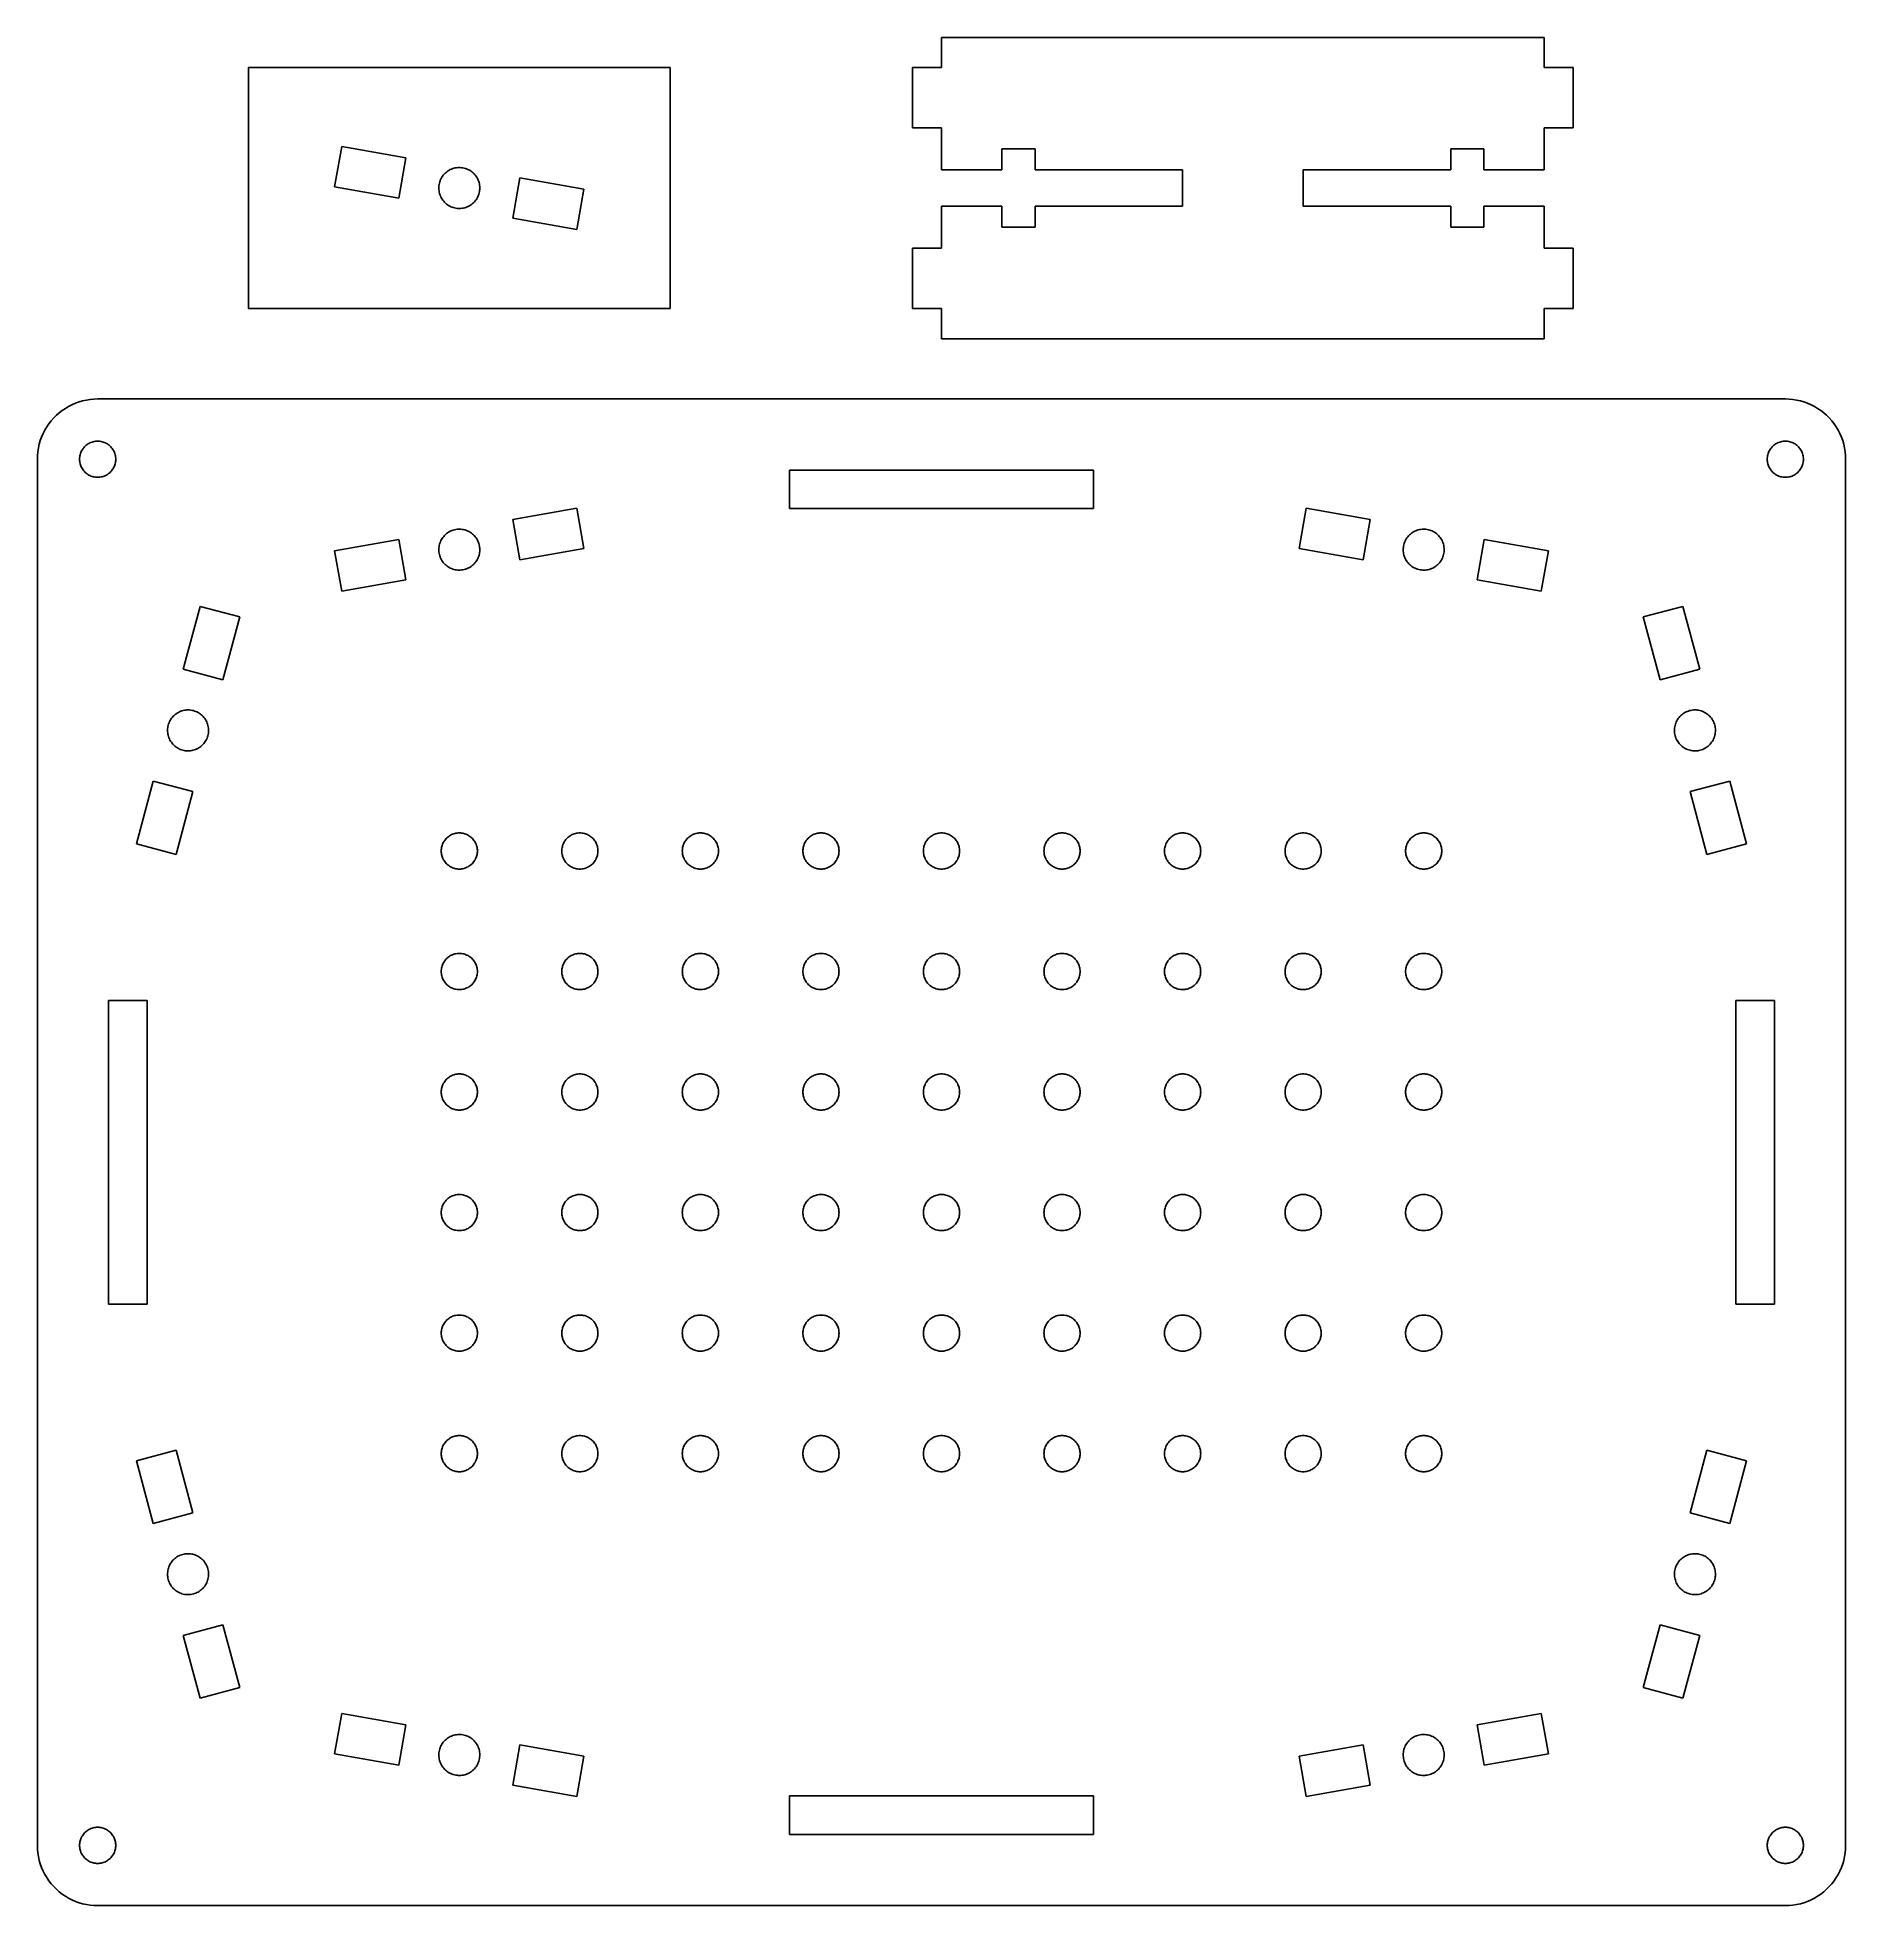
# Model space of a CAD drawing. Header units: metres. Extents: x -75 to 75, y -62 to 92.
import ezdxf

# ---------------------------------------------------------------- set-up
doc = ezdxf.new("R2010")
doc.units = ezdxf.units.M

msp = doc.modelspace()

# ---------------------------------------------------------------- linework, layer by layer
for p, q in [((50, 92.5), (0, 92.5)), ((0, 92.5), (0, 90)), ((50, 90), (50, 92.5)), ((-22.5, 90), (-57.5, 90)), ((-57.5, 90), (-57.5, 70)), ((-22.5, 70), (-22.5, 90)), ((0, 90), (-2.39999, 90)), ((-2.39999, 90), (-2.39999, 85)), ((52.4, 90), (50, 90)), ((52.4, 85), (52.4, 90)), ((-2.39999, 85), (0, 85)), ((0, 85), (0, 81.5)), ((50, 81.5), (50, 85)), ((50, 85), (52.4, 85)), ((-50.3402, 80.097), (-49.7498, 83.4454)), ((-49.7498, 83.4454), (-44.4319, 82.5077)), ((-44.4319, 82.5077), (-45.0223, 79.1593)), ((5, 81.5), (5, 83.24)), ((5, 83.24), (7.75999, 83.24)), ((7.75999, 83.24), (7.75999, 81.5)), ((42.24, 81.5), (42.24, 83.24)), ((42.24, 83.24), (45, 83.24)), ((45, 83.24), (45, 81.5)), ((-41.624, 80.5027), (-41.5892, 80.6037)), ((-41.5892, 80.6037), (-41.5482, 80.7023)), ((-41.5482, 80.7023), (-41.501, 80.7981)), ((-41.501, 80.7981), (-41.4479, 80.8908)), ((-41.4479, 80.8908), (-41.3891, 80.9799)), ((-41.3891, 80.9799), (-41.3249, 81.0652)), ((-41.3249, 81.0652), (-41.2554, 81.1463)), ((-41.2554, 81.1463), (-41.1809, 81.2229)), ((-41.1809, 81.2229), (-41.1018, 81.2946)), ((-41.1018, 81.2946), (-41.0183, 81.3612)), ((-41.0183, 81.3612), (-40.9308, 81.4225)), ((-40.9308, 81.4225), (-40.8397, 81.4781)), ((-40.8397, 81.4781), (-40.7452, 81.5279)), ((-40.7452, 81.5279), (-40.6478, 81.5717)), ((-40.6478, 81.5717), (-40.5479, 81.6093)), ((-40.5479, 81.6093), (-40.4457, 81.6405)), ((-40.4457, 81.6405), (-40.3418, 81.6653)), ((-40.3418, 81.6653), (-40.2366, 81.6834)), ((-40.2366, 81.6834), (-40.1304, 81.695)), ((-40.1304, 81.695), (-40.0237, 81.6998)), ((-40.0237, 81.6998), (-39.9169, 81.698)), ((-39.9169, 81.698), (-39.8105, 81.6894)), ((-39.8105, 81.6894), (-39.7048, 81.6742)), ((-39.7048, 81.6742), (-39.6003, 81.6523)), ((-39.6003, 81.6523), (-39.4973, 81.624)), ((-39.4973, 81.624), (-39.3963, 81.5892)), ((-39.3963, 81.5892), (-39.2977, 81.5482)), ((-39.2977, 81.5482), (-39.2019, 81.501)), ((-39.2019, 81.501), (-39.1092, 81.4479)), ((-39.1092, 81.4479), (-39.0201, 81.3891)), ((-39.0201, 81.3891), (-38.9348, 81.3249)), ((-38.9348, 81.3249), (-38.8537, 81.2554)), ((-38.8537, 81.2554), (-38.7771, 81.1809)), ((-38.7771, 81.1809), (-38.7054, 81.1018)), ((-38.7054, 81.1018), (-38.6387, 81.0183)), ((-38.6387, 81.0183), (-38.5775, 80.9308)), ((-38.5775, 80.9308), (-38.5219, 80.8397)), ((-38.5219, 80.8397), (-38.472, 80.7452)), ((-38.472, 80.7452), (-38.4283, 80.6478)), ((-38.4283, 80.6478), (-38.3907, 80.5479)), ((-35.5681, 77.4923), (-34.9777, 80.8407)), ((-34.9777, 80.8407), (-29.6597, 79.903)), ((0, 81.5), (5, 81.5)), ((7.75999, 81.5), (20, 81.5)), ((20, 81.5), (20, 78.5)), ((30, 78.5), (30, 81.5)), ((30, 81.5), (42.24, 81.5)), ((45, 81.5), (50, 81.5)), ((-45.0223, 79.1593), (-50.3402, 80.097)), ((-41.6998, 79.9763), (-41.698, 80.083)), ((-41.695, 79.8696), (-41.6998, 79.9763)), ((-41.698, 80.083), (-41.6894, 80.1895)), ((-41.6834, 79.7634), (-41.695, 79.8696)), ((-41.6894, 80.1895), (-41.6742, 80.2952)), ((-41.6653, 79.6582), (-41.6834, 79.7634)), ((-41.6742, 80.2952), (-41.6523, 80.3997)), ((-41.6405, 79.5543), (-41.6653, 79.6582)), ((-41.6523, 80.3997), (-41.624, 80.5027)), ((-41.6093, 79.4521), (-41.6405, 79.5543)), ((-41.5717, 79.3522), (-41.6093, 79.4521)), ((-41.5279, 79.2548), (-41.5717, 79.3522)), ((-41.4781, 79.1603), (-41.5279, 79.2548)), ((-41.4225, 79.0691), (-41.4781, 79.1603)), ((-41.3612, 78.9817), (-41.4225, 79.0691)), ((-38.5521, 79.1092), (-38.6108, 79.0201)), ((-38.499, 79.2019), (-38.5521, 79.1092)), ((-38.4518, 79.2977), (-38.499, 79.2019)), ((-38.4108, 79.3963), (-38.4518, 79.2977)), ((-38.376, 79.4973), (-38.4108, 79.3963)), ((-38.3907, 80.5479), (-38.3595, 80.4457)), ((-38.3477, 79.6003), (-38.376, 79.4973)), ((-38.3595, 80.4457), (-38.3347, 80.3418)), ((-38.3258, 79.7048), (-38.3477, 79.6003)), ((-38.3347, 80.3418), (-38.3165, 80.2366)), ((-38.3106, 79.8105), (-38.3258, 79.7048)), ((-38.3165, 80.2366), (-38.305, 80.1304)), ((-38.302, 79.9169), (-38.3106, 79.8105)), ((-38.305, 80.1304), (-38.3002, 80.0237)), ((-38.3002, 80.0237), (-38.302, 79.9169)), ((-29.6597, 79.903), (-30.2502, 76.5546)), ((-41.2946, 78.8982), (-41.3612, 78.9817)), ((-41.2229, 78.8191), (-41.2946, 78.8982)), ((-41.1463, 78.7446), (-41.2229, 78.8191)), ((-41.0652, 78.6751), (-41.1463, 78.7446)), ((-40.9799, 78.6108), (-41.0652, 78.6751)), ((-40.8908, 78.5521), (-40.9799, 78.6108)), ((-40.7981, 78.499), (-40.8908, 78.5521)), ((-40.7023, 78.4518), (-40.7981, 78.499)), ((-40.6037, 78.4108), (-40.7023, 78.4518)), ((-40.5027, 78.376), (-40.6037, 78.4108)), ((-40.3997, 78.3477), (-40.5027, 78.376)), ((-40.2952, 78.3258), (-40.3997, 78.3477)), ((-40.1895, 78.3106), (-40.2952, 78.3258)), ((-40.083, 78.302), (-40.1895, 78.3106)), ((-39.9763, 78.3002), (-40.083, 78.302)), ((-39.8696, 78.305), (-39.9763, 78.3002)), ((-39.7634, 78.3165), (-39.8696, 78.305)), ((-39.6582, 78.3347), (-39.7634, 78.3165)), ((-39.5543, 78.3595), (-39.6582, 78.3347)), ((-39.4521, 78.3907), (-39.5543, 78.3595)), ((-39.3522, 78.4283), (-39.4521, 78.3907)), ((-39.2548, 78.472), (-39.3522, 78.4283)), ((-39.1603, 78.5219), (-39.2548, 78.472)), ((-39.0691, 78.5775), (-39.1603, 78.5219)), ((-38.9817, 78.6387), (-39.0691, 78.5775)), ((-38.8982, 78.7054), (-38.9817, 78.6387)), ((-38.8191, 78.7771), (-38.8982, 78.7054)), ((-38.7446, 78.8537), (-38.8191, 78.7771)), ((-38.6751, 78.9348), (-38.7446, 78.8537)), ((-38.6108, 79.0201), (-38.6751, 78.9348)), ((5, 78.5), (0, 78.5)), ((0, 78.5), (0, 75)), ((5, 76.76), (5, 78.5)), ((20, 78.5), (7.75999, 78.5)), ((7.75999, 78.5), (7.75999, 76.76)), ((42.24, 78.5), (30, 78.5)), ((42.24, 76.76), (42.24, 78.5)), ((50, 78.5), (45, 78.5)), ((45, 78.5), (45, 76.76)), ((50, 75), (50, 78.5)), ((-30.2502, 76.5546), (-35.5681, 77.4923)), ((7.75999, 76.76), (5, 76.76)), ((45, 76.76), (42.24, 76.76)), ((0, 75), (-2.39999, 75)), ((-2.39999, 75), (-2.39999, 70)), ((52.4, 75), (50, 75)), ((52.4, 70), (52.4, 75)), ((-57.5, 70), (-22.5, 70)), ((-2.39999, 70), (0, 70)), ((0, 70), (0, 67.5)), ((50, 70), (52.4, 70)), ((50, 67.5), (50, 70)), ((0, 67.5), (50, 67.5)), ((-72.1289, 62.0241), (-72.4088, 61.8815)), ((-71.8406, 62.1489), (-72.1289, 62.0241)), ((-71.5451, 62.2553), (-71.8406, 62.1489)), ((-71.2434, 62.3429), (-71.5451, 62.2553)), ((-70.9369, 62.4114), (-71.2434, 62.3429)), ((-70.6267, 62.4606), (-70.9369, 62.4114)), ((-70.3139, 62.4901), (-70.6267, 62.4606)), ((-70, 62.5), (-70.3139, 62.4901)), ((70, 62.5), (-70, 62.5)), ((70.3139, 62.4901), (70, 62.5)), ((70.6267, 62.4606), (70.3139, 62.4901)), ((70.9369, 62.4114), (70.6267, 62.4606)), ((71.2434, 62.3429), (70.9369, 62.4114)), ((71.5451, 62.2553), (71.2434, 62.3429)), ((71.8406, 62.1489), (71.5451, 62.2553)), ((72.1289, 62.0241), (71.8406, 62.1489)), ((72.4088, 61.8815), (72.1289, 62.0241)), ((-73.8526, 60.6871), (-74.0451, 60.4389)), ((-73.6448, 60.9227), (-73.8526, 60.6871)), ((-73.4227, 61.1448), (-73.6448, 60.9227)), ((-73.1871, 61.3526), (-73.4227, 61.1448)), ((-72.9389, 61.5451), (-73.1871, 61.3526)), ((-72.6791, 61.7216), (-72.9389, 61.5451)), ((-72.4088, 61.8815), (-72.6791, 61.7216)), ((72.6791, 61.7216), (72.4088, 61.8815)), ((72.9389, 61.5451), (72.6791, 61.7216)), ((73.1871, 61.3526), (72.9389, 61.5451)), ((73.4227, 61.1448), (73.1871, 61.3526)), ((73.6448, 60.9227), (73.4227, 61.1448)), ((73.8526, 60.6871), (73.6448, 60.9227)), ((74.0451, 60.4389), (73.8526, 60.6871)), ((-74.7553, 59.0451), (-74.8429, 58.7434)), ((-74.6489, 59.3406), (-74.7553, 59.0451)), ((-74.5241, 59.6289), (-74.6489, 59.3406)), ((-74.3815, 59.9088), (-74.5241, 59.6289)), ((-74.2216, 60.1791), (-74.3815, 59.9088)), ((-74.0451, 60.4389), (-74.2216, 60.1791)), ((-70.5522, 58.8947), (-70.4635, 58.9266)), ((-70.4635, 58.9266), (-70.373, 58.9529)), ((-70.373, 58.9529), (-70.2811, 58.9734)), ((-70.2811, 58.9734), (-70.188, 58.9882)), ((-70.188, 58.9882), (-70.0942, 58.997)), ((-70.0942, 58.997), (-70, 59)), ((-70, 59), (-69.9058, 58.997)), ((-69.9058, 58.997), (-69.812, 58.9882)), ((-69.812, 58.9882), (-69.7189, 58.9734)), ((-69.7189, 58.9734), (-69.627, 58.9529)), ((-69.627, 58.9529), (-69.5365, 58.9266)), ((-69.5365, 58.9266), (-69.4478, 58.8947)), ((69.4478, 58.8947), (69.5365, 58.9266)), ((69.5365, 58.9266), (69.627, 58.9529)), ((69.627, 58.9529), (69.7189, 58.9734)), ((69.7189, 58.9734), (69.812, 58.9882)), ((69.812, 58.9882), (69.9058, 58.997)), ((69.9058, 58.997), (70, 59)), ((70, 59), (70.0942, 58.997)), ((70.0942, 58.997), (70.188, 58.9882)), ((70.188, 58.9882), (70.2811, 58.9734)), ((70.2811, 58.9734), (70.373, 58.9529)), ((70.373, 58.9529), (70.4635, 58.9266)), ((70.4635, 58.9266), (70.5522, 58.8947)), ((74.2216, 60.1791), (74.0451, 60.4389)), ((74.3815, 59.9088), (74.2216, 60.1791)), ((74.5241, 59.6289), (74.3815, 59.9088)), ((74.6489, 59.3406), (74.5241, 59.6289)), ((74.7553, 59.0451), (74.6489, 59.3406)), ((74.8429, 58.7434), (74.7553, 59.0451)), ((-74.9901, 57.8139), (-75, 57.5)), ((-75, 57.5), (-75, -57.5)), ((-74.9606, 58.1267), (-74.9901, 57.8139)), ((-74.9114, 58.4369), (-74.9606, 58.1267)), ((-74.8429, 58.7434), (-74.9114, 58.4369)), ((-71.5, 57.5), (-71.497, 57.5942)), ((-71.497, 57.4058), (-71.5, 57.5)), ((-71.497, 57.5942), (-71.4882, 57.688)), ((-71.4882, 57.312), (-71.497, 57.4058)), ((-71.4882, 57.688), (-71.4734, 57.7811)), ((-71.4734, 57.7811), (-71.4529, 57.873)), ((-71.4529, 57.873), (-71.4266, 57.9635)), ((-71.4266, 57.9635), (-71.3947, 58.0522)), ((-71.3947, 58.0522), (-71.3572, 58.1387)), ((-71.3572, 58.1387), (-71.3145, 58.2226)), ((-71.3145, 58.2226), (-71.2665, 58.3037)), ((-71.2665, 58.3037), (-71.2135, 58.3817)), ((-71.2135, 58.3817), (-71.1558, 58.4561)), ((-71.1558, 58.4561), (-71.0934, 58.5268)), ((-71.0934, 58.5268), (-71.0268, 58.5934)), ((-71.0268, 58.5934), (-70.9561, 58.6558)), ((-70.9561, 58.6558), (-70.8817, 58.7135)), ((-70.8817, 58.7135), (-70.8037, 58.7665)), ((-70.8037, 58.7665), (-70.7226, 58.8145)), ((-70.7226, 58.8145), (-70.6387, 58.8572)), ((-70.6387, 58.8572), (-70.5522, 58.8947)), ((-69.4478, 58.8947), (-69.3613, 58.8572)), ((-69.3613, 58.8572), (-69.2774, 58.8145)), ((-69.2774, 58.8145), (-69.1963, 58.7665)), ((-69.1963, 58.7665), (-69.1183, 58.7135)), ((-69.1183, 58.7135), (-69.0439, 58.6558)), ((-69.0439, 58.6558), (-68.9732, 58.5934)), ((-68.9732, 58.5934), (-68.9065, 58.5268)), ((-68.9065, 58.5268), (-68.8442, 58.4561)), ((-68.8442, 58.4561), (-68.7865, 58.3817)), ((-68.7865, 58.3817), (-68.7335, 58.3037)), ((-68.7335, 58.3037), (-68.6855, 58.2226)), ((-68.6855, 58.2226), (-68.6427, 58.1387)), ((-68.6427, 58.1387), (-68.6053, 58.0522)), ((-68.6053, 58.0522), (-68.5734, 57.9635)), ((-68.5734, 57.9635), (-68.5471, 57.873)), ((-68.5471, 57.873), (-68.5266, 57.7811)), ((-68.5266, 57.7811), (-68.5118, 57.688)), ((-68.5118, 57.688), (-68.5029, 57.5942)), ((-68.5029, 57.4058), (-68.5118, 57.312)), ((-68.5029, 57.5942), (-68.5, 57.5)), ((-68.5, 57.5), (-68.5029, 57.4058)), ((68.5, 57.5), (68.5029, 57.5942)), ((68.5029, 57.4058), (68.5, 57.5)), ((68.5029, 57.5942), (68.5118, 57.688)), ((68.5118, 57.312), (68.5029, 57.4058)), ((68.5118, 57.688), (68.5266, 57.7811)), ((68.5266, 57.7811), (68.5471, 57.873)), ((68.5471, 57.873), (68.5734, 57.9635)), ((68.5734, 57.9635), (68.6053, 58.0522)), ((68.6053, 58.0522), (68.6427, 58.1387)), ((68.6427, 58.1387), (68.6855, 58.2226)), ((68.6855, 58.2226), (68.7335, 58.3037)), ((68.7335, 58.3037), (68.7865, 58.3817)), ((68.7865, 58.3817), (68.8442, 58.4561)), ((68.8442, 58.4561), (68.9065, 58.5268)), ((68.9065, 58.5268), (68.9732, 58.5934)), ((68.9732, 58.5934), (69.0439, 58.6558)), ((69.0439, 58.6558), (69.1183, 58.7135)), ((69.1183, 58.7135), (69.1963, 58.7665)), ((69.1963, 58.7665), (69.2774, 58.8145)), ((69.2774, 58.8145), (69.3613, 58.8572)), ((69.3613, 58.8572), (69.4478, 58.8947)), ((70.5522, 58.8947), (70.6387, 58.8572)), ((70.6387, 58.8572), (70.7226, 58.8145)), ((70.7226, 58.8145), (70.8037, 58.7665)), ((70.8037, 58.7665), (70.8817, 58.7135)), ((70.8817, 58.7135), (70.9561, 58.6558)), ((70.9561, 58.6558), (71.0268, 58.5934)), ((71.0268, 58.5934), (71.0934, 58.5268)), ((71.0934, 58.5268), (71.1558, 58.4561)), ((71.1558, 58.4561), (71.2135, 58.3817)), ((71.2135, 58.3817), (71.2665, 58.3037)), ((71.2665, 58.3037), (71.3145, 58.2226)), ((71.3145, 58.2226), (71.3572, 58.1387)), ((71.3572, 58.1387), (71.3947, 58.0522)), ((71.3947, 58.0522), (71.4266, 57.9635)), ((71.4266, 57.9635), (71.4529, 57.873)), ((71.4529, 57.873), (71.4734, 57.7811)), ((71.4734, 57.7811), (71.4882, 57.688)), ((71.4882, 57.688), (71.497, 57.5942)), ((71.497, 57.4058), (71.4882, 57.312)), ((71.497, 57.5942), (71.5, 57.5)), ((71.5, 57.5), (71.497, 57.4058)), ((74.9114, 58.4369), (74.8429, 58.7434)), ((74.9606, 58.1267), (74.9114, 58.4369)), ((74.9901, 57.8139), (74.9606, 58.1267)), ((75, 57.5), (74.9901, 57.8139)), ((75, -57.5), (75, 57.5)), ((-71.4734, 57.2189), (-71.4882, 57.312)), ((-71.4529, 57.127), (-71.4734, 57.2189)), ((-71.4266, 57.0365), (-71.4529, 57.127)), ((-71.3947, 56.9478), (-71.4266, 57.0365)), ((-71.3572, 56.8613), (-71.3947, 56.9478)), ((-71.3145, 56.7774), (-71.3572, 56.8613)), ((-71.2665, 56.6963), (-71.3145, 56.7774)), ((-71.2135, 56.6183), (-71.2665, 56.6963)), ((-71.1558, 56.5439), (-71.2135, 56.6183)), ((-71.0934, 56.4732), (-71.1558, 56.5439)), ((-71.0268, 56.4065), (-71.0934, 56.4732)), ((-70.9561, 56.3442), (-71.0268, 56.4065)), ((-70.8817, 56.2865), (-70.9561, 56.3442)), ((-70.8037, 56.2335), (-70.8817, 56.2865)), ((-70.7226, 56.1855), (-70.8037, 56.2335)), ((-70.6387, 56.1427), (-70.7226, 56.1855)), ((-70.5522, 56.1053), (-70.6387, 56.1427)), ((-70.4635, 56.0734), (-70.5522, 56.1053)), ((-70.373, 56.0471), (-70.4635, 56.0734)), ((-70.2811, 56.0266), (-70.373, 56.0471)), ((-70.188, 56.0118), (-70.2811, 56.0266)), ((-70.0942, 56.0029), (-70.188, 56.0118)), ((-70, 56), (-70.0942, 56.0029)), ((-69.9058, 56.0029), (-70, 56)), ((-69.812, 56.0118), (-69.9058, 56.0029)), ((-69.7189, 56.0266), (-69.812, 56.0118)), ((-69.627, 56.0471), (-69.7189, 56.0266)), ((-69.5365, 56.0734), (-69.627, 56.0471)), ((-69.4478, 56.1053), (-69.5365, 56.0734)), ((-69.3613, 56.1427), (-69.4478, 56.1053)), ((-69.2774, 56.1855), (-69.3613, 56.1427)), ((-69.1963, 56.2335), (-69.2774, 56.1855)), ((-69.1183, 56.2865), (-69.1963, 56.2335)), ((-69.0439, 56.3442), (-69.1183, 56.2865)), ((-68.9732, 56.4065), (-69.0439, 56.3442)), ((-68.9065, 56.4732), (-68.9732, 56.4065)), ((-68.8442, 56.5439), (-68.9065, 56.4732)), ((-68.7865, 56.6183), (-68.8442, 56.5439)), ((-68.7335, 56.6963), (-68.7865, 56.6183)), ((-68.6855, 56.7774), (-68.7335, 56.6963)), ((-68.6427, 56.8613), (-68.6855, 56.7774)), ((-68.6053, 56.9478), (-68.6427, 56.8613)), ((-68.5734, 57.0365), (-68.6053, 56.9478)), ((-68.5471, 57.127), (-68.5734, 57.0365)), ((-68.5266, 57.2189), (-68.5471, 57.127)), ((-68.5118, 57.312), (-68.5266, 57.2189)), ((-12.6, 53.4), (-12.6, 56.6)), ((-12.6, 56.6), (12.6, 56.6)), ((12.6, 56.6), (12.6, 53.4)), ((68.5266, 57.2189), (68.5118, 57.312)), ((68.5471, 57.127), (68.5266, 57.2189)), ((68.5734, 57.0365), (68.5471, 57.127)), ((68.6053, 56.9478), (68.5734, 57.0365)), ((68.6427, 56.8613), (68.6053, 56.9478)), ((68.6855, 56.7774), (68.6427, 56.8613)), ((68.7335, 56.6963), (68.6855, 56.7774)), ((68.7865, 56.6183), (68.7335, 56.6963)), ((68.8442, 56.5439), (68.7865, 56.6183)), ((68.9065, 56.4732), (68.8442, 56.5439)), ((68.9732, 56.4065), (68.9065, 56.4732)), ((69.0439, 56.3442), (68.9732, 56.4065)), ((69.1183, 56.2865), (69.0439, 56.3442)), ((69.1963, 56.2335), (69.1183, 56.2865)), ((69.2774, 56.1855), (69.1963, 56.2335)), ((69.3613, 56.1427), (69.2774, 56.1855)), ((69.4478, 56.1053), (69.3613, 56.1427)), ((69.5365, 56.0734), (69.4478, 56.1053)), ((69.627, 56.0471), (69.5365, 56.0734)), ((69.7189, 56.0266), (69.627, 56.0471)), ((69.812, 56.0118), (69.7189, 56.0266)), ((69.9058, 56.0029), (69.812, 56.0118)), ((70, 56), (69.9058, 56.0029)), ((70.0942, 56.0029), (70, 56)), ((70.188, 56.0118), (70.0942, 56.0029)), ((70.2811, 56.0266), (70.188, 56.0118)), ((70.373, 56.0471), (70.2811, 56.0266)), ((70.4635, 56.0734), (70.373, 56.0471)), ((70.5522, 56.1053), (70.4635, 56.0734)), ((70.6387, 56.1427), (70.5522, 56.1053)), ((70.7226, 56.1855), (70.6387, 56.1427)), ((70.8037, 56.2335), (70.7226, 56.1855)), ((70.8817, 56.2865), (70.8037, 56.2335)), ((70.9561, 56.3442), (70.8817, 56.2865)), ((71.0268, 56.4065), (70.9561, 56.3442)), ((71.0934, 56.4732), (71.0268, 56.4065)), ((71.1558, 56.5439), (71.0934, 56.4732)), ((71.2135, 56.6183), (71.1558, 56.5439)), ((71.2665, 56.6963), (71.2135, 56.6183)), ((71.3145, 56.7774), (71.2665, 56.6963)), ((71.3572, 56.8613), (71.3145, 56.7774)), ((71.3947, 56.9478), (71.3572, 56.8613)), ((71.4266, 57.0365), (71.3947, 56.9478)), ((71.4529, 57.127), (71.4266, 57.0365)), ((71.4734, 57.2189), (71.4529, 57.127)), ((71.4882, 57.312), (71.4734, 57.2189)), ((-35.5681, 52.5077), (-30.2502, 53.4454)), ((-30.2502, 53.4454), (-29.6597, 50.097)), ((12.6, 53.4), (-12.6, 53.4)), ((29.6597, 50.097), (30.2502, 53.4454)), ((30.2502, 53.4454), (35.5681, 52.5077)), ((-41.2946, 51.1018), (-41.2229, 51.1809)), ((-41.2229, 51.1809), (-41.1463, 51.2554)), ((-41.1463, 51.2554), (-41.0652, 51.3249)), ((-41.0652, 51.3249), (-40.9799, 51.3891)), ((-40.9799, 51.3891), (-40.8908, 51.4479)), ((-40.8908, 51.4479), (-40.7981, 51.501)), ((-40.7981, 51.501), (-40.7023, 51.5482)), ((-40.7023, 51.5482), (-40.6037, 51.5892)), ((-40.6037, 51.5892), (-40.5027, 51.624)), ((-40.5027, 51.624), (-40.3997, 51.6523)), ((-40.3997, 51.6523), (-40.2952, 51.6742)), ((-40.2952, 51.6742), (-40.1895, 51.6894)), ((-40.1895, 51.6894), (-40.083, 51.698)), ((-40.083, 51.698), (-39.9763, 51.6998)), ((-39.9763, 51.6998), (-39.8696, 51.695)), ((-39.8696, 51.695), (-39.7634, 51.6834)), ((-39.7634, 51.6834), (-39.6582, 51.6653)), ((-39.6582, 51.6653), (-39.5543, 51.6405)), ((-39.5543, 51.6405), (-39.4521, 51.6093)), ((-39.4521, 51.6093), (-39.3522, 51.5717)), ((-39.3522, 51.5717), (-39.2548, 51.5279)), ((-39.2548, 51.5279), (-39.1603, 51.4781)), ((-39.1603, 51.4781), (-39.0691, 51.4225)), ((-39.0691, 51.4225), (-38.9817, 51.3612)), ((-38.9817, 51.3612), (-38.8982, 51.2946)), ((-38.8982, 51.2946), (-38.8191, 51.2229)), ((-38.8191, 51.2229), (-38.7446, 51.1463)), ((-34.9777, 49.1593), (-35.5681, 52.5077)), ((35.5681, 52.5077), (34.9777, 49.1593)), ((38.7446, 51.1463), (38.8191, 51.2229)), ((38.8191, 51.2229), (38.8982, 51.2946)), ((38.8982, 51.2946), (38.9817, 51.3612)), ((38.9817, 51.3612), (39.0691, 51.4225)), ((39.0691, 51.4225), (39.1603, 51.4781)), ((39.1603, 51.4781), (39.2548, 51.5279)), ((39.2548, 51.5279), (39.3522, 51.5717)), ((39.3522, 51.5717), (39.4521, 51.6093)), ((39.4521, 51.6093), (39.5543, 51.6405)), ((39.5543, 51.6405), (39.6582, 51.6653)), ((39.6582, 51.6653), (39.7634, 51.6834)), ((39.7634, 51.6834), (39.8696, 51.695)), ((39.8696, 51.695), (39.9763, 51.6998)), ((39.9763, 51.6998), (40.083, 51.698)), ((40.083, 51.698), (40.1895, 51.6894)), ((40.1895, 51.6894), (40.2952, 51.6742)), ((40.2952, 51.6742), (40.3997, 51.6523)), ((40.3997, 51.6523), (40.5027, 51.624)), ((40.5027, 51.624), (40.6037, 51.5892)), ((40.6037, 51.5892), (40.7023, 51.5482)), ((40.7023, 51.5482), (40.7981, 51.501)), ((40.7981, 51.501), (40.8908, 51.4479)), ((40.8908, 51.4479), (40.9799, 51.3891)), ((40.9799, 51.3891), (41.0652, 51.3249)), ((41.0652, 51.3249), (41.1463, 51.2554)), ((41.1463, 51.2554), (41.2229, 51.1809)), ((41.2229, 51.1809), (41.2946, 51.1018)), ((-50.3402, 49.903), (-45.0223, 50.8407)), ((-49.7498, 46.5546), (-50.3402, 49.903)), ((-45.0223, 50.8407), (-44.4319, 47.4923)), ((-41.6998, 50.0237), (-41.695, 50.1304)), ((-41.698, 49.9169), (-41.6998, 50.0237)), ((-41.6894, 49.8105), (-41.698, 49.9169)), ((-41.695, 50.1304), (-41.6834, 50.2366)), ((-41.6742, 49.7048), (-41.6894, 49.8105)), ((-41.6834, 50.2366), (-41.6653, 50.3418)), ((-41.6523, 49.6003), (-41.6742, 49.7048)), ((-41.6653, 50.3418), (-41.6405, 50.4457)), ((-41.624, 49.4973), (-41.6523, 49.6003)), ((-41.6405, 50.4457), (-41.6093, 50.5479)), ((-41.6093, 50.5479), (-41.5717, 50.6478)), ((-41.5717, 50.6478), (-41.5279, 50.7452)), ((-41.5279, 50.7452), (-41.4781, 50.8397)), ((-41.4781, 50.8397), (-41.4225, 50.9308)), ((-41.4225, 50.9308), (-41.3612, 51.0183)), ((-41.3612, 51.0183), (-41.2946, 51.1018)), ((-38.7446, 51.1463), (-38.6751, 51.0652)), ((-38.6751, 51.0652), (-38.6108, 50.9799)), ((-38.6108, 50.9799), (-38.5521, 50.8908)), ((-38.5521, 50.8908), (-38.499, 50.7981)), ((-38.499, 50.7981), (-38.4518, 50.7023)), ((-38.4518, 50.7023), (-38.4108, 50.6037)), ((-38.4108, 50.6037), (-38.376, 50.5027)), ((-38.376, 50.5027), (-38.3477, 50.3997)), ((-38.3347, 49.6582), (-38.3595, 49.5543)), ((-38.3477, 50.3997), (-38.3258, 50.2952)), ((-38.3165, 49.7634), (-38.3347, 49.6582)), ((-38.3258, 50.2952), (-38.3106, 50.1895)), ((-38.305, 49.8696), (-38.3165, 49.7634)), ((-38.3106, 50.1895), (-38.302, 50.083)), ((-38.3002, 49.9763), (-38.305, 49.8696)), ((-38.302, 50.083), (-38.3002, 49.9763)), ((-29.6597, 50.097), (-34.9777, 49.1593)), ((34.9777, 49.1593), (29.6597, 50.097)), ((38.3002, 49.9763), (38.302, 50.083)), ((38.305, 49.8696), (38.3002, 49.9763)), ((38.302, 50.083), (38.3106, 50.1895)), ((38.3165, 49.7634), (38.305, 49.8696)), ((38.3106, 50.1895), (38.3258, 50.2952)), ((38.3347, 49.6582), (38.3165, 49.7634)), ((38.3258, 50.2952), (38.3477, 50.3997)), ((38.3595, 49.5543), (38.3347, 49.6582)), ((38.3477, 50.3997), (38.376, 50.5027)), ((38.376, 50.5027), (38.4108, 50.6037)), ((38.4108, 50.6037), (38.4518, 50.7023)), ((38.4518, 50.7023), (38.499, 50.7981)), ((38.499, 50.7981), (38.5521, 50.8908)), ((38.5521, 50.8908), (38.6108, 50.9799)), ((38.6108, 50.9799), (38.6751, 51.0652)), ((38.6751, 51.0652), (38.7446, 51.1463)), ((41.2946, 51.1018), (41.3612, 51.0183)), ((41.3612, 51.0183), (41.4225, 50.9308)), ((41.4225, 50.9308), (41.4781, 50.8397)), ((41.4781, 50.8397), (41.5279, 50.7452)), ((41.5279, 50.7452), (41.5717, 50.6478)), ((41.5717, 50.6478), (41.6093, 50.5479)), ((41.6093, 50.5479), (41.6405, 50.4457)), ((41.6523, 49.6003), (41.624, 49.4973)), ((41.6405, 50.4457), (41.6653, 50.3418)), ((41.6742, 49.7048), (41.6523, 49.6003)), ((41.6653, 50.3418), (41.6834, 50.2366)), ((41.6894, 49.8105), (41.6742, 49.7048)), ((41.6834, 50.2366), (41.695, 50.1304)), ((41.698, 49.9169), (41.6894, 49.8105)), ((41.695, 50.1304), (41.6998, 50.0237)), ((41.6998, 50.0237), (41.698, 49.9169)), ((44.4319, 47.4923), (45.0223, 50.8407)), ((45.0223, 50.8407), (50.3402, 49.903)), ((50.3402, 49.903), (49.7498, 46.5546)), ((-41.5892, 49.3963), (-41.624, 49.4973)), ((-41.5482, 49.2977), (-41.5892, 49.3963)), ((-41.501, 49.2019), (-41.5482, 49.2977)), ((-41.4479, 49.1092), (-41.501, 49.2019)), ((-41.3891, 49.0201), (-41.4479, 49.1092)), ((-41.3249, 48.9348), (-41.3891, 49.0201)), ((-41.2554, 48.8537), (-41.3249, 48.9348)), ((-41.1809, 48.7771), (-41.2554, 48.8537)), ((-41.1018, 48.7054), (-41.1809, 48.7771)), ((-41.0183, 48.6387), (-41.1018, 48.7054)), ((-40.9308, 48.5775), (-41.0183, 48.6387)), ((-40.8397, 48.5219), (-40.9308, 48.5775)), ((-40.7452, 48.472), (-40.8397, 48.5219)), ((-40.6478, 48.4283), (-40.7452, 48.472)), ((-40.5479, 48.3907), (-40.6478, 48.4283)), ((-40.4457, 48.3595), (-40.5479, 48.3907)), ((-40.3418, 48.3347), (-40.4457, 48.3595)), ((-40.2366, 48.3165), (-40.3418, 48.3347)), ((-40.1304, 48.305), (-40.2366, 48.3165)), ((-40.0237, 48.3002), (-40.1304, 48.305)), ((-39.9169, 48.302), (-40.0237, 48.3002)), ((-39.8105, 48.3106), (-39.9169, 48.302)), ((-39.7048, 48.3258), (-39.8105, 48.3106)), ((-39.6003, 48.3477), (-39.7048, 48.3258)), ((-39.4973, 48.376), (-39.6003, 48.3477)), ((-39.3963, 48.4108), (-39.4973, 48.376)), ((-39.2977, 48.4518), (-39.3963, 48.4108)), ((-39.2019, 48.499), (-39.2977, 48.4518)), ((-39.1092, 48.5521), (-39.2019, 48.499)), ((-39.0201, 48.6108), (-39.1092, 48.5521)), ((-38.9348, 48.6751), (-39.0201, 48.6108)), ((-38.8537, 48.7446), (-38.9348, 48.6751)), ((-38.7771, 48.8191), (-38.8537, 48.7446)), ((-38.7054, 48.8982), (-38.7771, 48.8191)), ((-38.6387, 48.9817), (-38.7054, 48.8982)), ((-38.5775, 49.0691), (-38.6387, 48.9817)), ((-38.5219, 49.1603), (-38.5775, 49.0691)), ((-38.472, 49.2548), (-38.5219, 49.1603)), ((-38.4283, 49.3522), (-38.472, 49.2548)), ((-38.3907, 49.4521), (-38.4283, 49.3522)), ((-38.3595, 49.5543), (-38.3907, 49.4521)), ((38.3907, 49.4521), (38.3595, 49.5543)), ((38.4283, 49.3522), (38.3907, 49.4521)), ((38.472, 49.2548), (38.4283, 49.3522)), ((38.5219, 49.1603), (38.472, 49.2548)), ((38.5775, 49.0691), (38.5219, 49.1603)), ((38.6387, 48.9817), (38.5775, 49.0691)), ((38.7054, 48.8982), (38.6387, 48.9817)), ((38.7771, 48.8191), (38.7054, 48.8982)), ((38.8537, 48.7446), (38.7771, 48.8191)), ((38.9348, 48.6751), (38.8537, 48.7446)), ((39.0201, 48.6108), (38.9348, 48.6751)), ((39.1092, 48.5521), (39.0201, 48.6108)), ((39.2019, 48.499), (39.1092, 48.5521)), ((39.2977, 48.4518), (39.2019, 48.499)), ((39.3963, 48.4108), (39.2977, 48.4518)), ((39.4973, 48.376), (39.3963, 48.4108)), ((39.6003, 48.3477), (39.4973, 48.376)), ((39.7048, 48.3258), (39.6003, 48.3477)), ((39.8105, 48.3106), (39.7048, 48.3258)), ((39.9169, 48.302), (39.8105, 48.3106)), ((40.0237, 48.3002), (39.9169, 48.302)), ((40.1304, 48.305), (40.0237, 48.3002)), ((40.2366, 48.3165), (40.1304, 48.305)), ((40.3418, 48.3347), (40.2366, 48.3165)), ((40.4457, 48.3595), (40.3418, 48.3347)), ((40.5479, 48.3907), (40.4457, 48.3595)), ((40.6478, 48.4283), (40.5479, 48.3907)), ((40.7452, 48.472), (40.6478, 48.4283)), ((40.8397, 48.5219), (40.7452, 48.472)), ((40.9308, 48.5775), (40.8397, 48.5219)), ((41.0183, 48.6387), (40.9308, 48.5775)), ((41.1018, 48.7054), (41.0183, 48.6387)), ((41.1809, 48.7771), (41.1018, 48.7054)), ((41.2554, 48.8537), (41.1809, 48.7771)), ((41.3249, 48.9348), (41.2554, 48.8537)), ((41.3891, 49.0201), (41.3249, 48.9348)), ((41.4479, 49.1092), (41.3891, 49.0201)), ((41.501, 49.2019), (41.4479, 49.1092)), ((41.5482, 49.2977), (41.501, 49.2019)), ((41.5892, 49.3963), (41.5482, 49.2977)), ((41.624, 49.4973), (41.5892, 49.3963)), ((-44.4319, 47.4923), (-49.7498, 46.5546)), ((49.7498, 46.5546), (44.4319, 47.4923)), ((-62.8997, 40.0764), (-61.5021, 45.2924)), ((-61.5021, 45.2924), (-58.218, 44.4124)), ((58.218, 44.4124), (61.5021, 45.2924)), ((61.5021, 45.2924), (62.8997, 40.0764)), ((-58.218, 44.4124), (-59.6156, 39.1964)), ((59.6156, 39.1964), (58.218, 44.4124)), ((-59.6156, 39.1964), (-62.8997, 40.0764)), ((62.8997, 40.0764), (59.6156, 39.1964)), ((-64.074, 35.6423), (-64.0305, 35.7399)), ((-64.0305, 35.7399), (-63.981, 35.8345)), ((-63.981, 35.8345), (-63.9257, 35.9259)), ((-63.9257, 35.9259), (-63.8648, 36.0136)), ((-63.8648, 36.0136), (-63.7984, 36.0973)), ((-63.7984, 36.0973), (-63.727, 36.1766)), ((-63.727, 36.1766), (-63.6507, 36.2514)), ((-63.6507, 36.2514), (-63.5698, 36.3211)), ((-63.5698, 36.3211), (-63.4848, 36.3857)), ((-63.4848, 36.3857), (-63.3958, 36.4448)), ((-63.3958, 36.4448), (-63.3033, 36.4982)), ((-63.3033, 36.4982), (-63.2077, 36.5457)), ((-63.2077, 36.5457), (-63.1092, 36.5871)), ((-63.1092, 36.5871), (-63.0084, 36.6222)), ((-63.0084, 36.6222), (-62.9055, 36.6509)), ((-62.9055, 36.6509), (-62.801, 36.6731)), ((-62.801, 36.6731), (-62.6954, 36.6887)), ((-62.6954, 36.6887), (-62.589, 36.6977)), ((-62.589, 36.6977), (-62.4822, 36.6999)), ((-62.4822, 36.6999), (-62.3755, 36.6954)), ((-62.3755, 36.6954), (-62.2693, 36.6843)), ((-62.2693, 36.6843), (-62.164, 36.6665)), ((-62.164, 36.6665), (-62.06, 36.6421)), ((-62.06, 36.6421), (-61.9578, 36.6112)), ((-61.9578, 36.6112), (-61.8577, 36.574)), ((-61.8577, 36.574), (-61.7601, 36.5305)), ((-61.7601, 36.5305), (-61.6655, 36.481)), ((-61.6655, 36.481), (-61.5741, 36.4257)), ((-61.5741, 36.4257), (-61.4864, 36.3648)), ((-61.4864, 36.3648), (-61.4027, 36.2984)), ((-61.4027, 36.2984), (-61.3233, 36.227)), ((-61.3233, 36.227), (-61.2486, 36.1507)), ((-61.2486, 36.1507), (-61.1788, 36.0698)), ((-61.1788, 36.0698), (-61.1143, 35.9848)), ((-61.1143, 35.9848), (-61.0552, 35.8958)), ((-61.0552, 35.8958), (-61.0018, 35.8033)), ((-61.0018, 35.8033), (-60.9543, 35.7077)), ((-60.9543, 35.7077), (-60.9129, 35.6092)), ((60.9129, 35.6092), (60.9543, 35.7077)), ((60.9543, 35.7077), (61.0018, 35.8033)), ((61.0018, 35.8033), (61.0552, 35.8958)), ((61.0552, 35.8958), (61.1143, 35.9848)), ((61.1143, 35.9848), (61.1788, 36.0698)), ((61.1788, 36.0698), (61.2486, 36.1507)), ((61.2486, 36.1507), (61.3233, 36.227)), ((61.3233, 36.227), (61.4027, 36.2984)), ((61.4027, 36.2984), (61.4864, 36.3648)), ((61.4864, 36.3648), (61.5741, 36.4257)), ((61.5741, 36.4257), (61.6655, 36.481)), ((61.6655, 36.481), (61.7601, 36.5305)), ((61.7601, 36.5305), (61.8577, 36.574)), ((61.8577, 36.574), (61.9578, 36.6112)), ((61.9578, 36.6112), (62.06, 36.6421)), ((62.06, 36.6421), (62.164, 36.6665)), ((62.164, 36.6665), (62.2693, 36.6843)), ((62.2693, 36.6843), (62.3755, 36.6954)), ((62.3755, 36.6954), (62.4822, 36.6999)), ((62.4822, 36.6999), (62.589, 36.6977)), ((62.589, 36.6977), (62.6954, 36.6887)), ((62.6954, 36.6887), (62.801, 36.6731)), ((62.801, 36.6731), (62.9055, 36.6509)), ((62.9055, 36.6509), (63.0084, 36.6222)), ((63.0084, 36.6222), (63.1092, 36.5871)), ((63.1092, 36.5871), (63.2077, 36.5457)), ((63.2077, 36.5457), (63.3033, 36.4982)), ((63.3033, 36.4982), (63.3958, 36.4448)), ((63.3958, 36.4448), (63.4848, 36.3857)), ((63.4848, 36.3857), (63.5698, 36.3211)), ((63.5698, 36.3211), (63.6507, 36.2514)), ((63.6507, 36.2514), (63.727, 36.1766)), ((63.727, 36.1766), (63.7984, 36.0973)), ((63.7984, 36.0973), (63.8648, 36.0136)), ((63.8648, 36.0136), (63.9257, 35.9259)), ((63.9257, 35.9259), (63.981, 35.8345)), ((63.981, 35.8345), (64.0305, 35.7399)), ((64.0305, 35.7399), (64.074, 35.6423)), ((-64.1999, 35.0178), (-64.1954, 35.1245)), ((-64.1977, 34.911), (-64.1999, 35.0178)), ((-64.1887, 34.8046), (-64.1977, 34.911)), ((-64.1954, 35.1245), (-64.1843, 35.2307)), ((-64.1731, 34.6989), (-64.1887, 34.8046)), ((-64.1843, 35.2307), (-64.1665, 35.336)), ((-64.1509, 34.5945), (-64.1731, 34.6989)), ((-64.1665, 35.336), (-64.1421, 35.44)), ((-64.1222, 34.4916), (-64.1509, 34.5945)), ((-64.1421, 35.44), (-64.1112, 35.5422)), ((-64.0871, 34.3908), (-64.1222, 34.4916)), ((-64.1112, 35.5422), (-64.074, 35.6423)), ((-64.0457, 34.2923), (-64.0871, 34.3908)), ((-63.9982, 34.1967), (-64.0457, 34.2923)), ((-63.9448, 34.1042), (-63.9982, 34.1967)), ((-63.8857, 34.0152), (-63.9448, 34.1042)), ((-61.0189, 34.1655), (-61.0742, 34.0741)), ((-60.9695, 34.2601), (-61.0189, 34.1655)), ((-60.926, 34.3577), (-60.9695, 34.2601)), ((-60.8888, 34.4578), (-60.926, 34.3577)), ((-60.9129, 35.6092), (-60.8778, 35.5084)), ((-60.8579, 34.56), (-60.8888, 34.4578)), ((-60.8778, 35.5084), (-60.8491, 35.4055)), ((-60.8335, 34.664), (-60.8579, 34.56)), ((-60.8491, 35.4055), (-60.8269, 35.301)), ((-60.8157, 34.7693), (-60.8335, 34.664)), ((-60.8269, 35.301), (-60.8113, 35.1954)), ((-60.8046, 34.8755), (-60.8157, 34.7693)), ((-60.8113, 35.1954), (-60.8023, 35.089)), ((-60.8001, 34.9822), (-60.8046, 34.8755)), ((-60.8023, 35.089), (-60.8001, 34.9822)), ((60.8001, 34.9822), (60.8023, 35.089)), ((60.8046, 34.8755), (60.8001, 34.9822)), ((60.8023, 35.089), (60.8113, 35.1954)), ((60.8157, 34.7693), (60.8046, 34.8755)), ((60.8113, 35.1954), (60.8269, 35.301)), ((60.8335, 34.664), (60.8157, 34.7693)), ((60.8269, 35.301), (60.8491, 35.4055)), ((60.8579, 34.56), (60.8335, 34.664)), ((60.8491, 35.4055), (60.8778, 35.5084)), ((60.8888, 34.4578), (60.8579, 34.56)), ((60.8778, 35.5084), (60.9129, 35.6092)), ((60.926, 34.3577), (60.8888, 34.4578)), ((60.9695, 34.2601), (60.926, 34.3577)), ((61.0189, 34.1655), (60.9695, 34.2601)), ((61.0742, 34.0741), (61.0189, 34.1655)), ((63.9448, 34.1042), (63.8857, 34.0152)), ((63.9982, 34.1967), (63.9448, 34.1042)), ((64.0457, 34.2923), (63.9982, 34.1967)), ((64.0871, 34.3908), (64.0457, 34.2923)), ((64.074, 35.6423), (64.1112, 35.5422)), ((64.1222, 34.4916), (64.0871, 34.3908)), ((64.1112, 35.5422), (64.1421, 35.44)), ((64.1509, 34.5945), (64.1222, 34.4916)), ((64.1421, 35.44), (64.1665, 35.336)), ((64.1731, 34.6989), (64.1509, 34.5945)), ((64.1665, 35.336), (64.1843, 35.2307)), ((64.1887, 34.8046), (64.1731, 34.6989)), ((64.1843, 35.2307), (64.1954, 35.1245)), ((64.1977, 34.911), (64.1887, 34.8046)), ((64.1954, 35.1245), (64.1999, 35.0178)), ((64.1999, 35.0178), (64.1977, 34.911)), ((-63.8211, 33.9301), (-63.8857, 34.0152)), ((-63.7514, 33.8493), (-63.8211, 33.9301)), ((-63.6766, 33.773), (-63.7514, 33.8493)), ((-63.5973, 33.7015), (-63.6766, 33.773)), ((-63.5136, 33.6352), (-63.5973, 33.7015)), ((-63.4259, 33.5742), (-63.5136, 33.6352)), ((-63.3345, 33.5189), (-63.4259, 33.5742)), ((-63.2399, 33.4695), (-63.3345, 33.5189)), ((-63.1423, 33.426), (-63.2399, 33.4695)), ((-63.0422, 33.3888), (-63.1423, 33.426)), ((-62.94, 33.3579), (-63.0422, 33.3888)), ((-62.836, 33.3335), (-62.94, 33.3579)), ((-62.7307, 33.3157), (-62.836, 33.3335)), ((-62.6245, 33.3046), (-62.7307, 33.3157)), ((-62.5178, 33.3001), (-62.6245, 33.3046)), ((-62.411, 33.3023), (-62.5178, 33.3001)), ((-62.3046, 33.3113), (-62.411, 33.3023)), ((-62.1989, 33.3269), (-62.3046, 33.3113)), ((-62.0945, 33.3491), (-62.1989, 33.3269)), ((-61.9916, 33.3778), (-62.0945, 33.3491)), ((-61.8908, 33.4129), (-61.9916, 33.3778)), ((-61.7923, 33.4543), (-61.8908, 33.4129)), ((-61.6967, 33.5018), (-61.7923, 33.4543)), ((-61.6042, 33.5552), (-61.6967, 33.5018)), ((-61.5152, 33.6143), (-61.6042, 33.5552)), ((-61.4301, 33.6788), (-61.5152, 33.6143)), ((-61.3493, 33.7486), (-61.4301, 33.6788)), ((-61.273, 33.8233), (-61.3493, 33.7486)), ((-61.2015, 33.9027), (-61.273, 33.8233)), ((-61.1352, 33.9864), (-61.2015, 33.9027)), ((-61.0742, 34.0741), (-61.1352, 33.9864)), ((61.1352, 33.9864), (61.0742, 34.0741)), ((61.2015, 33.9027), (61.1352, 33.9864)), ((61.273, 33.8233), (61.2015, 33.9027)), ((61.3493, 33.7486), (61.273, 33.8233)), ((61.4301, 33.6788), (61.3493, 33.7486)), ((61.5152, 33.6143), (61.4301, 33.6788)), ((61.6042, 33.5552), (61.5152, 33.6143)), ((61.6967, 33.5018), (61.6042, 33.5552)), ((61.7923, 33.4543), (61.6967, 33.5018)), ((61.8908, 33.4129), (61.7923, 33.4543)), ((61.9916, 33.3778), (61.8908, 33.4129)), ((62.0945, 33.3491), (61.9916, 33.3778)), ((62.1989, 33.3269), (62.0945, 33.3491)), ((62.3046, 33.3113), (62.1989, 33.3269)), ((62.411, 33.3023), (62.3046, 33.3113)), ((62.5178, 33.3001), (62.411, 33.3023)), ((62.6245, 33.3046), (62.5178, 33.3001)), ((62.7307, 33.3157), (62.6245, 33.3046)), ((62.836, 33.3335), (62.7307, 33.3157)), ((62.94, 33.3579), (62.836, 33.3335)), ((63.0422, 33.3888), (62.94, 33.3579)), ((63.1423, 33.426), (63.0422, 33.3888)), ((63.2399, 33.4695), (63.1423, 33.426)), ((63.3345, 33.5189), (63.2399, 33.4695)), ((63.4259, 33.5742), (63.3345, 33.5189)), ((63.5136, 33.6352), (63.4259, 33.5742)), ((63.5973, 33.7015), (63.5136, 33.6352)), ((63.6766, 33.773), (63.5973, 33.7015)), ((63.7514, 33.8493), (63.6766, 33.773)), ((63.8211, 33.9301), (63.7514, 33.8493)), ((63.8857, 34.0152), (63.8211, 33.9301)), ((-66.782, 25.5875), (-65.3844, 30.8035)), ((-65.3844, 30.8035), (-62.1003, 29.9236)), ((-62.1003, 29.9236), (-63.4979, 24.7076)), ((62.1003, 29.9236), (65.3844, 30.8035)), ((63.4979, 24.7076), (62.1003, 29.9236)), ((65.3844, 30.8035), (66.782, 25.5875)), ((-40.7226, 26.3145), (-40.6387, 26.3572)), ((-40.6387, 26.3572), (-40.5522, 26.3947)), ((-40.5522, 26.3947), (-40.4635, 26.4266)), ((-40.4635, 26.4266), (-40.373, 26.4529)), ((-40.373, 26.4529), (-40.2811, 26.4734)), ((-40.2811, 26.4734), (-40.188, 26.4882)), ((-40.188, 26.4882), (-40.0942, 26.497)), ((-40.0942, 26.497), (-40, 26.5)), ((-40, 26.5), (-39.9058, 26.497)), ((-39.9058, 26.497), (-39.812, 26.4882)), ((-39.812, 26.4882), (-39.7189, 26.4734)), ((-39.7189, 26.4734), (-39.627, 26.4529)), ((-39.627, 26.4529), (-39.5365, 26.4266)), ((-39.5365, 26.4266), (-39.4478, 26.3947)), ((-39.4478, 26.3947), (-39.3613, 26.3572)), ((-39.3613, 26.3572), (-39.2774, 26.3145)), ((-30.7226, 26.3145), (-30.6387, 26.3572)), ((-30.6387, 26.3572), (-30.5522, 26.3947)), ((-30.5522, 26.3947), (-30.4635, 26.4266)), ((-30.4635, 26.4266), (-30.373, 26.4529)), ((-30.373, 26.4529), (-30.2811, 26.4734)), ((-30.2811, 26.4734), (-30.188, 26.4882)), ((-30.188, 26.4882), (-30.0942, 26.497)), ((-30.0942, 26.497), (-30, 26.5)), ((-30, 26.5), (-29.9058, 26.497)), ((-29.9058, 26.497), (-29.812, 26.4882)), ((-29.812, 26.4882), (-29.7189, 26.4734)), ((-29.7189, 26.4734), (-29.627, 26.4529)), ((-29.627, 26.4529), (-29.5365, 26.4266)), ((-29.5365, 26.4266), (-29.4478, 26.3947)), ((-29.4478, 26.3947), (-29.3613, 26.3572)), ((-29.3613, 26.3572), (-29.2774, 26.3145)), ((-20.7226, 26.3145), (-20.6387, 26.3572)), ((-20.6387, 26.3572), (-20.5522, 26.3947)), ((-20.5522, 26.3947), (-20.4635, 26.4266)), ((-20.4635, 26.4266), (-20.373, 26.4529)), ((-20.373, 26.4529), (-20.2811, 26.4734)), ((-20.2811, 26.4734), (-20.188, 26.4882)), ((-20.188, 26.4882), (-20.0942, 26.497)), ((-20.0942, 26.497), (-20, 26.5)), ((-20, 26.5), (-19.9058, 26.497)), ((-19.9058, 26.497), (-19.812, 26.4882)), ((-19.812, 26.4882), (-19.7189, 26.4734)), ((-19.7189, 26.4734), (-19.627, 26.4529)), ((-19.627, 26.4529), (-19.5365, 26.4266)), ((-19.5365, 26.4266), (-19.4478, 26.3947)), ((-19.4478, 26.3947), (-19.3613, 26.3572)), ((-19.3613, 26.3572), (-19.2774, 26.3145)), ((-10.7226, 26.3145), (-10.6387, 26.3572)), ((-10.6387, 26.3572), (-10.5522, 26.3947)), ((-10.5522, 26.3947), (-10.4635, 26.4266)), ((-10.4635, 26.4266), (-10.373, 26.4529)), ((-10.373, 26.4529), (-10.2811, 26.4734)), ((-10.2811, 26.4734), (-10.188, 26.4882)), ((-10.188, 26.4882), (-10.0942, 26.497)), ((-10.0942, 26.497), (-10, 26.5)), ((-10, 26.5), (-9.90581, 26.497)), ((-9.90581, 26.497), (-9.812, 26.4882)), ((-9.812, 26.4882), (-9.71892, 26.4734)), ((-9.71892, 26.4734), (-9.62695, 26.4529)), ((-9.62695, 26.4529), (-9.53647, 26.4266)), ((-9.53647, 26.4266), (-9.4478, 26.3947)), ((-9.4478, 26.3947), (-9.36133, 26.3572)), ((-9.36133, 26.3572), (-9.27736, 26.3145)), ((-0.72263, 26.3145), (-0.63866, 26.3572)), ((-0.63866, 26.3572), (-0.55219, 26.3947)), ((-0.55219, 26.3947), (-0.46352, 26.4266)), ((-0.46352, 26.4266), (-0.37303, 26.4529)), ((-0.37303, 26.4529), (-0.28107, 26.4734)), ((-0.28107, 26.4734), (-0.18799, 26.4882)), ((-0.18799, 26.4882), (-0.09418, 26.497)), ((-0.09418, 26.497), (0, 26.5)), ((0, 26.5), (0.09418, 26.497)), ((0.09418, 26.497), (0.18799, 26.4882)), ((0.18799, 26.4882), (0.28107, 26.4734)), ((0.28107, 26.4734), (0.37303, 26.4529)), ((0.37303, 26.4529), (0.46352, 26.4266)), ((0.46352, 26.4266), (0.55219, 26.3947)), ((0.55219, 26.3947), (0.63866, 26.3572)), ((0.63866, 26.3572), (0.72263, 26.3145)), ((9.27736, 26.3145), (9.36133, 26.3572)), ((9.36133, 26.3572), (9.4478, 26.3947)), ((9.4478, 26.3947), (9.53647, 26.4266)), ((9.53647, 26.4266), (9.62695, 26.4529)), ((9.62695, 26.4529), (9.71892, 26.4734)), ((9.71892, 26.4734), (9.812, 26.4882)), ((9.812, 26.4882), (9.90581, 26.497)), ((9.90581, 26.497), (10, 26.5)), ((10, 26.5), (10.0942, 26.497)), ((10.0942, 26.497), (10.188, 26.4882)), ((10.188, 26.4882), (10.2811, 26.4734)), ((10.2811, 26.4734), (10.373, 26.4529)), ((10.373, 26.4529), (10.4635, 26.4266)), ((10.4635, 26.4266), (10.5522, 26.3947)), ((10.5522, 26.3947), (10.6387, 26.3572)), ((10.6387, 26.3572), (10.7226, 26.3145)), ((19.2774, 26.3145), (19.3613, 26.3572)), ((19.3613, 26.3572), (19.4478, 26.3947)), ((19.4478, 26.3947), (19.5365, 26.4266)), ((19.5365, 26.4266), (19.627, 26.4529)), ((19.627, 26.4529), (19.7189, 26.4734)), ((19.7189, 26.4734), (19.812, 26.4882)), ((19.812, 26.4882), (19.9058, 26.497)), ((19.9058, 26.497), (20, 26.5)), ((20, 26.5), (20.0942, 26.497)), ((20.0942, 26.497), (20.188, 26.4882)), ((20.188, 26.4882), (20.2811, 26.4734)), ((20.2811, 26.4734), (20.373, 26.4529)), ((20.373, 26.4529), (20.4635, 26.4266)), ((20.4635, 26.4266), (20.5522, 26.3947)), ((20.5522, 26.3947), (20.6387, 26.3572)), ((20.6387, 26.3572), (20.7226, 26.3145)), ((29.2774, 26.3145), (29.3613, 26.3572)), ((29.3613, 26.3572), (29.4478, 26.3947)), ((29.4478, 26.3947), (29.5365, 26.4266)), ((29.5365, 26.4266), (29.627, 26.4529)), ((29.627, 26.4529), (29.7189, 26.4734)), ((29.7189, 26.4734), (29.812, 26.4882)), ((29.812, 26.4882), (29.9058, 26.497)), ((29.9058, 26.497), (30, 26.5)), ((30, 26.5), (30.0942, 26.497)), ((30.0942, 26.497), (30.188, 26.4882)), ((30.188, 26.4882), (30.2811, 26.4734)), ((30.2811, 26.4734), (30.373, 26.4529)), ((30.373, 26.4529), (30.4635, 26.4266)), ((30.4635, 26.4266), (30.5522, 26.3947)), ((30.5522, 26.3947), (30.6387, 26.3572)), ((30.6387, 26.3572), (30.7226, 26.3145)), ((39.2774, 26.3145), (39.3613, 26.3572)), ((39.3613, 26.3572), (39.4478, 26.3947)), ((39.4478, 26.3947), (39.5365, 26.4266)), ((39.5365, 26.4266), (39.627, 26.4529)), ((39.627, 26.4529), (39.7189, 26.4734)), ((39.7189, 26.4734), (39.812, 26.4882)), ((39.812, 26.4882), (39.9058, 26.497)), ((39.9058, 26.497), (40, 26.5)), ((40, 26.5), (40.0942, 26.497)), ((40.0942, 26.497), (40.188, 26.4882)), ((40.188, 26.4882), (40.2811, 26.4734)), ((40.2811, 26.4734), (40.373, 26.4529)), ((40.373, 26.4529), (40.4635, 26.4266)), ((40.4635, 26.4266), (40.5522, 26.3947)), ((40.5522, 26.3947), (40.6387, 26.3572)), ((40.6387, 26.3572), (40.7226, 26.3145)), ((-63.4979, 24.7076), (-66.782, 25.5875)), ((-41.5, 25), (-41.497, 25.0942)), ((-41.497, 24.9058), (-41.5, 25)), ((-41.497, 25.0942), (-41.4882, 25.188)), ((-41.4882, 24.812), (-41.497, 24.9058)), ((-41.4882, 25.188), (-41.4734, 25.2811)), ((-41.4734, 24.7189), (-41.4882, 24.812)), ((-41.4734, 25.2811), (-41.4529, 25.373)), ((-41.4529, 25.373), (-41.4266, 25.4635)), ((-41.4266, 25.4635), (-41.3947, 25.5522)), ((-41.3947, 25.5522), (-41.3572, 25.6387)), ((-41.3572, 25.6387), (-41.3145, 25.7226)), ((-41.3145, 25.7226), (-41.2665, 25.8037)), ((-41.2665, 25.8037), (-41.2135, 25.8817)), ((-41.2135, 25.8817), (-41.1558, 25.9561)), ((-41.1558, 25.9561), (-41.0934, 26.0268)), ((-41.0934, 26.0268), (-41.0268, 26.0934)), ((-41.0268, 26.0934), (-40.9561, 26.1558)), ((-40.9561, 26.1558), (-40.8817, 26.2135)), ((-40.8817, 26.2135), (-40.8037, 26.2665)), ((-40.8037, 26.2665), (-40.7226, 26.3145)), ((-39.2774, 26.3145), (-39.1963, 26.2665)), ((-39.1963, 26.2665), (-39.1183, 26.2135)), ((-39.1183, 26.2135), (-39.0439, 26.1558)), ((-39.0439, 26.1558), (-38.9732, 26.0934)), ((-38.9732, 26.0934), (-38.9065, 26.0268)), ((-38.9065, 26.0268), (-38.8442, 25.9561)), ((-38.8442, 25.9561), (-38.7865, 25.8817)), ((-38.7865, 25.8817), (-38.7335, 25.8037)), ((-38.7335, 25.8037), (-38.6855, 25.7226)), ((-38.6855, 25.7226), (-38.6427, 25.6387)), ((-38.6427, 25.6387), (-38.6053, 25.5522)), ((-38.6053, 25.5522), (-38.5734, 25.4635)), ((-38.5734, 25.4635), (-38.5471, 25.373)), ((-38.5471, 25.373), (-38.5266, 25.2811)), ((-38.5266, 25.2811), (-38.5118, 25.188)), ((-38.5118, 24.812), (-38.5266, 24.7189)), ((-38.5118, 25.188), (-38.5029, 25.0942)), ((-38.5029, 24.9058), (-38.5118, 24.812)), ((-38.5029, 25.0942), (-38.5, 25)), ((-38.5, 25), (-38.5029, 24.9058)), ((-31.5, 25), (-31.497, 25.0942)), ((-31.497, 24.9058), (-31.5, 25)), ((-31.497, 25.0942), (-31.4882, 25.188)), ((-31.4882, 24.812), (-31.497, 24.9058)), ((-31.4882, 25.188), (-31.4734, 25.2811)), ((-31.4734, 24.7189), (-31.4882, 24.812)), ((-31.4734, 25.2811), (-31.4529, 25.373)), ((-31.4529, 25.373), (-31.4266, 25.4635)), ((-31.4266, 25.4635), (-31.3947, 25.5522)), ((-31.3947, 25.5522), (-31.3572, 25.6387)), ((-31.3572, 25.6387), (-31.3145, 25.7226)), ((-31.3145, 25.7226), (-31.2665, 25.8037)), ((-31.2665, 25.8037), (-31.2135, 25.8817)), ((-31.2135, 25.8817), (-31.1558, 25.9561)), ((-31.1558, 25.9561), (-31.0934, 26.0268)), ((-31.0934, 26.0268), (-31.0268, 26.0934)), ((-31.0268, 26.0934), (-30.9561, 26.1558)), ((-30.9561, 26.1558), (-30.8817, 26.2135)), ((-30.8817, 26.2135), (-30.8037, 26.2665)), ((-30.8037, 26.2665), (-30.7226, 26.3145)), ((-29.2774, 26.3145), (-29.1963, 26.2665)), ((-29.1963, 26.2665), (-29.1183, 26.2135)), ((-29.1183, 26.2135), (-29.0439, 26.1558)), ((-29.0439, 26.1558), (-28.9732, 26.0934)), ((-28.9732, 26.0934), (-28.9065, 26.0268)), ((-28.9065, 26.0268), (-28.8442, 25.9561)), ((-28.8442, 25.9561), (-28.7865, 25.8817)), ((-28.7865, 25.8817), (-28.7335, 25.8037)), ((-28.7335, 25.8037), (-28.6855, 25.7226)), ((-28.6855, 25.7226), (-28.6427, 25.6387)), ((-28.6427, 25.6387), (-28.6053, 25.5522)), ((-28.6053, 25.5522), (-28.5734, 25.4635)), ((-28.5734, 25.4635), (-28.5471, 25.373)), ((-28.5471, 25.373), (-28.5266, 25.2811)), ((-28.5266, 25.2811), (-28.5118, 25.188)), ((-28.5118, 24.812), (-28.5266, 24.7189)), ((-28.5118, 25.188), (-28.5029, 25.0942)), ((-28.5029, 24.9058), (-28.5118, 24.812)), ((-28.5029, 25.0942), (-28.5, 25)), ((-28.5, 25), (-28.5029, 24.9058)), ((-21.5, 25), (-21.497, 25.0942)), ((-21.497, 24.9058), (-21.5, 25)), ((-21.497, 25.0942), (-21.4882, 25.188)), ((-21.4882, 24.812), (-21.497, 24.9058)), ((-21.4882, 25.188), (-21.4734, 25.2811)), ((-21.4734, 24.7189), (-21.4882, 24.812)), ((-21.4734, 25.2811), (-21.4529, 25.373)), ((-21.4529, 25.373), (-21.4266, 25.4635)), ((-21.4266, 25.4635), (-21.3947, 25.5522)), ((-21.3947, 25.5522), (-21.3572, 25.6387)), ((-21.3572, 25.6387), (-21.3145, 25.7226)), ((-21.3145, 25.7226), (-21.2665, 25.8037)), ((-21.2665, 25.8037), (-21.2135, 25.8817)), ((-21.2135, 25.8817), (-21.1558, 25.9561)), ((-21.1558, 25.9561), (-21.0934, 26.0268)), ((-21.0934, 26.0268), (-21.0268, 26.0934)), ((-21.0268, 26.0934), (-20.9561, 26.1558)), ((-20.9561, 26.1558), (-20.8817, 26.2135)), ((-20.8817, 26.2135), (-20.8037, 26.2665)), ((-20.8037, 26.2665), (-20.7226, 26.3145)), ((-19.2774, 26.3145), (-19.1963, 26.2665)), ((-19.1963, 26.2665), (-19.1183, 26.2135)), ((-19.1183, 26.2135), (-19.0439, 26.1558)), ((-19.0439, 26.1558), (-18.9732, 26.0934)), ((-18.9732, 26.0934), (-18.9065, 26.0268)), ((-18.9065, 26.0268), (-18.8442, 25.9561)), ((-18.8442, 25.9561), (-18.7865, 25.8817)), ((-18.7865, 25.8817), (-18.7335, 25.8037)), ((-18.7335, 25.8037), (-18.6855, 25.7226)), ((-18.6855, 25.7226), (-18.6427, 25.6387)), ((-18.6427, 25.6387), (-18.6053, 25.5522)), ((-18.6053, 25.5522), (-18.5734, 25.4635)), ((-18.5734, 25.4635), (-18.5471, 25.373)), ((-18.5471, 25.373), (-18.5266, 25.2811)), ((-18.5266, 25.2811), (-18.5118, 25.188)), ((-18.5118, 24.812), (-18.5266, 24.7189)), ((-18.5118, 25.188), (-18.5029, 25.0942)), ((-18.5029, 24.9058), (-18.5118, 24.812)), ((-18.5029, 25.0942), (-18.5, 25)), ((-18.5, 25), (-18.5029, 24.9058)), ((-11.5, 25), (-11.497, 25.0942)), ((-11.497, 24.9058), (-11.5, 25)), ((-11.497, 25.0942), (-11.4882, 25.188)), ((-11.4882, 24.812), (-11.497, 24.9058)), ((-11.4882, 25.188), (-11.4734, 25.2811)), ((-11.4734, 24.7189), (-11.4882, 24.812)), ((-11.4734, 25.2811), (-11.4529, 25.373)), ((-11.4529, 25.373), (-11.4266, 25.4635)), ((-11.4266, 25.4635), (-11.3947, 25.5522)), ((-11.3947, 25.5522), (-11.3572, 25.6387)), ((-11.3572, 25.6387), (-11.3145, 25.7226)), ((-11.3145, 25.7226), (-11.2665, 25.8037)), ((-11.2665, 25.8037), (-11.2135, 25.8817)), ((-11.2135, 25.8817), (-11.1558, 25.9561)), ((-11.1558, 25.9561), (-11.0934, 26.0268)), ((-11.0934, 26.0268), (-11.0268, 26.0934)), ((-11.0268, 26.0934), (-10.9561, 26.1558)), ((-10.9561, 26.1558), (-10.8817, 26.2135)), ((-10.8817, 26.2135), (-10.8037, 26.2665)), ((-10.8037, 26.2665), (-10.7226, 26.3145)), ((-9.27736, 26.3145), (-9.19626, 26.2665)), ((-9.19626, 26.2665), (-9.11832, 26.2135)), ((-9.11832, 26.2135), (-9.04385, 26.1558)), ((-9.04385, 26.1558), (-8.97318, 26.0934)), ((-8.97318, 26.0934), (-8.90654, 26.0268)), ((-8.90654, 26.0268), (-8.84422, 25.9561)), ((-8.84422, 25.9561), (-8.78647, 25.8817)), ((-8.78647, 25.8817), (-8.73351, 25.8037)), ((-8.73351, 25.8037), (-8.68553, 25.7226)), ((-8.68553, 25.7226), (-8.64275, 25.6387)), ((-8.64275, 25.6387), (-8.60533, 25.5522)), ((-8.60533, 25.5522), (-8.57341, 25.4635)), ((-8.57341, 25.4635), (-8.54712, 25.373)), ((-8.54712, 25.373), (-8.52657, 25.2811)), ((-8.52657, 25.2811), (-8.51183, 25.188)), ((-8.51183, 24.812), (-8.52657, 24.7189)), ((-8.51183, 25.188), (-8.50294, 25.0942)), ((-8.50294, 24.9058), (-8.51183, 24.812)), ((-8.50294, 25.0942), (-8.5, 25)), ((-8.5, 25), (-8.50294, 24.9058)), ((-1.5, 25), (-1.49704, 25.0942)), ((-1.49704, 24.9058), (-1.5, 25)), ((-1.49704, 25.0942), (-1.48816, 25.188)), ((-1.48816, 24.812), (-1.49704, 24.9058)), ((-1.48816, 25.188), (-1.47342, 25.2811)), ((-1.47342, 24.7189), (-1.48816, 24.812)), ((-1.47342, 25.2811), (-1.45287, 25.373)), ((-1.45287, 25.373), (-1.42657, 25.4635)), ((-1.42657, 25.4635), (-1.39465, 25.5522)), ((-1.39465, 25.5522), (-1.35724, 25.6387)), ((-1.35724, 25.6387), (-1.31445, 25.7226)), ((-1.31445, 25.7226), (-1.26648, 25.8037)), ((-1.26648, 25.8037), (-1.21352, 25.8817)), ((-1.21352, 25.8817), (-1.15576, 25.9561)), ((-1.15576, 25.9561), (-1.09344, 26.0268)), ((-1.09344, 26.0268), (-1.02681, 26.0934)), ((-1.02681, 26.0934), (-0.95613, 26.1558)), ((-0.95613, 26.1558), (-0.88167, 26.2135)), ((-0.88167, 26.2135), (-0.80373, 26.2665)), ((-0.80373, 26.2665), (-0.72263, 26.3145)), ((0.72263, 26.3145), (0.80373, 26.2665)), ((0.80373, 26.2665), (0.88167, 26.2135)), ((0.88167, 26.2135), (0.95613, 26.1558)), ((0.95613, 26.1558), (1.02681, 26.0934)), ((1.02681, 26.0934), (1.09344, 26.0268)), ((1.09344, 26.0268), (1.15576, 25.9561)), ((1.15576, 25.9561), (1.21352, 25.8817)), ((1.21352, 25.8817), (1.26648, 25.8037)), ((1.26648, 25.8037), (1.31445, 25.7226)), ((1.31445, 25.7226), (1.35724, 25.6387)), ((1.35724, 25.6387), (1.39465, 25.5522)), ((1.39465, 25.5522), (1.42657, 25.4635)), ((1.42657, 25.4635), (1.45287, 25.373)), ((1.45287, 25.373), (1.47342, 25.2811)), ((1.47342, 25.2811), (1.48816, 25.188)), ((1.48816, 24.812), (1.47342, 24.7189)), ((1.48816, 25.188), (1.49704, 25.0942)), ((1.49704, 24.9058), (1.48816, 24.812)), ((1.49704, 25.0942), (1.5, 25)), ((1.5, 25), (1.49704, 24.9058)), ((8.5, 25), (8.50294, 25.0942)), ((8.50294, 24.9058), (8.5, 25)), ((8.50294, 25.0942), (8.51183, 25.188)), ((8.51183, 24.812), (8.50294, 24.9058)), ((8.51183, 25.188), (8.52657, 25.2811)), ((8.52657, 24.7189), (8.51183, 24.812)), ((8.52657, 25.2811), (8.54712, 25.373)), ((8.54712, 25.373), (8.57341, 25.4635)), ((8.57341, 25.4635), (8.60533, 25.5522)), ((8.60533, 25.5522), (8.64275, 25.6387)), ((8.64275, 25.6387), (8.68553, 25.7226)), ((8.68553, 25.7226), (8.73351, 25.8037)), ((8.73351, 25.8037), (8.78647, 25.8817)), ((8.78647, 25.8817), (8.84422, 25.9561)), ((8.84422, 25.9561), (8.90654, 26.0268)), ((8.90654, 26.0268), (8.97318, 26.0934)), ((8.97318, 26.0934), (9.04385, 26.1558)), ((9.04385, 26.1558), (9.11832, 26.2135)), ((9.11832, 26.2135), (9.19626, 26.2665)), ((9.19626, 26.2665), (9.27736, 26.3145)), ((10.7226, 26.3145), (10.8037, 26.2665)), ((10.8037, 26.2665), (10.8817, 26.2135)), ((10.8817, 26.2135), (10.9561, 26.1558)), ((10.9561, 26.1558), (11.0268, 26.0934)), ((11.0268, 26.0934), (11.0934, 26.0268)), ((11.0934, 26.0268), (11.1558, 25.9561)), ((11.1558, 25.9561), (11.2135, 25.8817)), ((11.2135, 25.8817), (11.2665, 25.8037)), ((11.2665, 25.8037), (11.3145, 25.7226)), ((11.3145, 25.7226), (11.3572, 25.6387)), ((11.3572, 25.6387), (11.3947, 25.5522)), ((11.3947, 25.5522), (11.4266, 25.4635)), ((11.4266, 25.4635), (11.4529, 25.373)), ((11.4529, 25.373), (11.4734, 25.2811)), ((11.4734, 25.2811), (11.4882, 25.188)), ((11.4882, 24.812), (11.4734, 24.7189)), ((11.4882, 25.188), (11.497, 25.0942)), ((11.497, 24.9058), (11.4882, 24.812)), ((11.497, 25.0942), (11.5, 25)), ((11.5, 25), (11.497, 24.9058)), ((18.5, 25), (18.5029, 25.0942)), ((18.5029, 24.9058), (18.5, 25)), ((18.5029, 25.0942), (18.5118, 25.188)), ((18.5118, 24.812), (18.5029, 24.9058)), ((18.5118, 25.188), (18.5266, 25.2811)), ((18.5266, 24.7189), (18.5118, 24.812)), ((18.5266, 25.2811), (18.5471, 25.373)), ((18.5471, 25.373), (18.5734, 25.4635)), ((18.5734, 25.4635), (18.6053, 25.5522)), ((18.6053, 25.5522), (18.6427, 25.6387)), ((18.6427, 25.6387), (18.6855, 25.7226)), ((18.6855, 25.7226), (18.7335, 25.8037)), ((18.7335, 25.8037), (18.7865, 25.8817)), ((18.7865, 25.8817), (18.8442, 25.9561)), ((18.8442, 25.9561), (18.9065, 26.0268)), ((18.9065, 26.0268), (18.9732, 26.0934)), ((18.9732, 26.0934), (19.0439, 26.1558)), ((19.0439, 26.1558), (19.1183, 26.2135)), ((19.1183, 26.2135), (19.1963, 26.2665)), ((19.1963, 26.2665), (19.2774, 26.3145)), ((20.7226, 26.3145), (20.8037, 26.2665)), ((20.8037, 26.2665), (20.8817, 26.2135)), ((20.8817, 26.2135), (20.9561, 26.1558)), ((20.9561, 26.1558), (21.0268, 26.0934)), ((21.0268, 26.0934), (21.0934, 26.0268)), ((21.0934, 26.0268), (21.1558, 25.9561)), ((21.1558, 25.9561), (21.2135, 25.8817)), ((21.2135, 25.8817), (21.2665, 25.8037)), ((21.2665, 25.8037), (21.3145, 25.7226)), ((21.3145, 25.7226), (21.3572, 25.6387)), ((21.3572, 25.6387), (21.3947, 25.5522)), ((21.3947, 25.5522), (21.4266, 25.4635)), ((21.4266, 25.4635), (21.4529, 25.373)), ((21.4529, 25.373), (21.4734, 25.2811)), ((21.4734, 25.2811), (21.4882, 25.188)), ((21.4882, 24.812), (21.4734, 24.7189)), ((21.4882, 25.188), (21.497, 25.0942)), ((21.497, 24.9058), (21.4882, 24.812)), ((21.497, 25.0942), (21.5, 25)), ((21.5, 25), (21.497, 24.9058)), ((28.5, 25), (28.5029, 25.0942)), ((28.5029, 24.9058), (28.5, 25)), ((28.5029, 25.0942), (28.5118, 25.188)), ((28.5118, 24.812), (28.5029, 24.9058)), ((28.5118, 25.188), (28.5266, 25.2811)), ((28.5266, 24.7189), (28.5118, 24.812)), ((28.5266, 25.2811), (28.5471, 25.373)), ((28.5471, 25.373), (28.5734, 25.4635)), ((28.5734, 25.4635), (28.6053, 25.5522)), ((28.6053, 25.5522), (28.6427, 25.6387)), ((28.6427, 25.6387), (28.6855, 25.7226)), ((28.6855, 25.7226), (28.7335, 25.8037)), ((28.7335, 25.8037), (28.7865, 25.8817)), ((28.7865, 25.8817), (28.8442, 25.9561)), ((28.8442, 25.9561), (28.9065, 26.0268)), ((28.9065, 26.0268), (28.9732, 26.0934)), ((28.9732, 26.0934), (29.0439, 26.1558)), ((29.0439, 26.1558), (29.1183, 26.2135)), ((29.1183, 26.2135), (29.1963, 26.2665)), ((29.1963, 26.2665), (29.2774, 26.3145)), ((30.7226, 26.3145), (30.8037, 26.2665)), ((30.8037, 26.2665), (30.8817, 26.2135)), ((30.8817, 26.2135), (30.9561, 26.1558)), ((30.9561, 26.1558), (31.0268, 26.0934)), ((31.0268, 26.0934), (31.0934, 26.0268)), ((31.0934, 26.0268), (31.1558, 25.9561)), ((31.1558, 25.9561), (31.2135, 25.8817)), ((31.2135, 25.8817), (31.2665, 25.8037)), ((31.2665, 25.8037), (31.3145, 25.7226)), ((31.3145, 25.7226), (31.3572, 25.6387)), ((31.3572, 25.6387), (31.3947, 25.5522)), ((31.3947, 25.5522), (31.4266, 25.4635)), ((31.4266, 25.4635), (31.4529, 25.373)), ((31.4529, 25.373), (31.4734, 25.2811)), ((31.4734, 25.2811), (31.4882, 25.188)), ((31.4882, 24.812), (31.4734, 24.7189)), ((31.4882, 25.188), (31.497, 25.0942)), ((31.497, 24.9058), (31.4882, 24.812)), ((31.497, 25.0942), (31.5, 25)), ((31.5, 25), (31.497, 24.9058)), ((38.5, 25), (38.5029, 25.0942)), ((38.5029, 24.9058), (38.5, 25)), ((38.5029, 25.0942), (38.5118, 25.188)), ((38.5118, 24.812), (38.5029, 24.9058)), ((38.5118, 25.188), (38.5266, 25.2811)), ((38.5266, 24.7189), (38.5118, 24.812)), ((38.5266, 25.2811), (38.5471, 25.373)), ((38.5471, 25.373), (38.5734, 25.4635)), ((38.5734, 25.4635), (38.6053, 25.5522)), ((38.6053, 25.5522), (38.6427, 25.6387)), ((38.6427, 25.6387), (38.6855, 25.7226)), ((38.6855, 25.7226), (38.7335, 25.8037)), ((38.7335, 25.8037), (38.7865, 25.8817)), ((38.7865, 25.8817), (38.8442, 25.9561)), ((38.8442, 25.9561), (38.9065, 26.0268)), ((38.9065, 26.0268), (38.9732, 26.0934)), ((38.9732, 26.0934), (39.0439, 26.1558)), ((39.0439, 26.1558), (39.1183, 26.2135)), ((39.1183, 26.2135), (39.1963, 26.2665)), ((39.1963, 26.2665), (39.2774, 26.3145)), ((40.7226, 26.3145), (40.8037, 26.2665)), ((40.8037, 26.2665), (40.8817, 26.2135)), ((40.8817, 26.2135), (40.9561, 26.1558)), ((40.9561, 26.1558), (41.0268, 26.0934)), ((41.0268, 26.0934), (41.0934, 26.0268)), ((41.0934, 26.0268), (41.1558, 25.9561)), ((41.1558, 25.9561), (41.2135, 25.8817)), ((41.2135, 25.8817), (41.2665, 25.8037)), ((41.2665, 25.8037), (41.3145, 25.7226)), ((41.3145, 25.7226), (41.3572, 25.6387)), ((41.3572, 25.6387), (41.3947, 25.5522)), ((41.3947, 25.5522), (41.4266, 25.4635)), ((41.4266, 25.4635), (41.4529, 25.373)), ((41.4529, 25.373), (41.4734, 25.2811)), ((41.4734, 25.2811), (41.4882, 25.188)), ((41.4882, 24.812), (41.4734, 24.7189)), ((41.4882, 25.188), (41.497, 25.0942)), ((41.497, 24.9058), (41.4882, 24.812)), ((41.497, 25.0942), (41.5, 25)), ((41.5, 25), (41.497, 24.9058)), ((66.782, 25.5875), (63.4979, 24.7076)), ((-41.4529, 24.627), (-41.4734, 24.7189)), ((-41.4266, 24.5365), (-41.4529, 24.627)), ((-41.3947, 24.4478), (-41.4266, 24.5365)), ((-41.3572, 24.3613), (-41.3947, 24.4478)), ((-41.3145, 24.2774), (-41.3572, 24.3613)), ((-41.2665, 24.1963), (-41.3145, 24.2774)), ((-41.2135, 24.1183), (-41.2665, 24.1963)), ((-41.1558, 24.0439), (-41.2135, 24.1183)), ((-41.0934, 23.9732), (-41.1558, 24.0439)), ((-41.0268, 23.9065), (-41.0934, 23.9732)), ((-40.9561, 23.8442), (-41.0268, 23.9065)), ((-40.8817, 23.7865), (-40.9561, 23.8442)), ((-40.8037, 23.7335), (-40.8817, 23.7865)), ((-40.7226, 23.6855), (-40.8037, 23.7335)), ((-40.6387, 23.6427), (-40.7226, 23.6855)), ((-40.5522, 23.6053), (-40.6387, 23.6427)), ((-40.4635, 23.5734), (-40.5522, 23.6053)), ((-40.373, 23.5471), (-40.4635, 23.5734)), ((-40.2811, 23.5266), (-40.373, 23.5471)), ((-40.188, 23.5118), (-40.2811, 23.5266)), ((-40.0942, 23.5029), (-40.188, 23.5118)), ((-40, 23.5), (-40.0942, 23.5029)), ((-39.9058, 23.5029), (-40, 23.5)), ((-39.812, 23.5118), (-39.9058, 23.5029)), ((-39.7189, 23.5266), (-39.812, 23.5118)), ((-39.627, 23.5471), (-39.7189, 23.5266)), ((-39.5365, 23.5734), (-39.627, 23.5471)), ((-39.4478, 23.6053), (-39.5365, 23.5734)), ((-39.3613, 23.6427), (-39.4478, 23.6053)), ((-39.2774, 23.6855), (-39.3613, 23.6427)), ((-39.1963, 23.7335), (-39.2774, 23.6855)), ((-39.1183, 23.7865), (-39.1963, 23.7335)), ((-39.0439, 23.8442), (-39.1183, 23.7865)), ((-38.9732, 23.9065), (-39.0439, 23.8442)), ((-38.9065, 23.9732), (-38.9732, 23.9065)), ((-38.8442, 24.0439), (-38.9065, 23.9732)), ((-38.7865, 24.1183), (-38.8442, 24.0439)), ((-38.7335, 24.1963), (-38.7865, 24.1183)), ((-38.6855, 24.2774), (-38.7335, 24.1963)), ((-38.6427, 24.3613), (-38.6855, 24.2774)), ((-38.6053, 24.4478), (-38.6427, 24.3613)), ((-38.5734, 24.5365), (-38.6053, 24.4478)), ((-38.5471, 24.627), (-38.5734, 24.5365)), ((-38.5266, 24.7189), (-38.5471, 24.627)), ((-31.4529, 24.627), (-31.4734, 24.7189)), ((-31.4266, 24.5365), (-31.4529, 24.627)), ((-31.3947, 24.4478), (-31.4266, 24.5365)), ((-31.3572, 24.3613), (-31.3947, 24.4478)), ((-31.3145, 24.2774), (-31.3572, 24.3613)), ((-31.2665, 24.1963), (-31.3145, 24.2774)), ((-31.2135, 24.1183), (-31.2665, 24.1963)), ((-31.1558, 24.0439), (-31.2135, 24.1183)), ((-31.0934, 23.9732), (-31.1558, 24.0439)), ((-31.0268, 23.9065), (-31.0934, 23.9732)), ((-30.9561, 23.8442), (-31.0268, 23.9065)), ((-30.8817, 23.7865), (-30.9561, 23.8442)), ((-30.8037, 23.7335), (-30.8817, 23.7865)), ((-30.7226, 23.6855), (-30.8037, 23.7335)), ((-30.6387, 23.6427), (-30.7226, 23.6855)), ((-30.5522, 23.6053), (-30.6387, 23.6427)), ((-30.4635, 23.5734), (-30.5522, 23.6053)), ((-30.373, 23.5471), (-30.4635, 23.5734)), ((-30.2811, 23.5266), (-30.373, 23.5471)), ((-30.188, 23.5118), (-30.2811, 23.5266)), ((-30.0942, 23.5029), (-30.188, 23.5118)), ((-30, 23.5), (-30.0942, 23.5029)), ((-29.9058, 23.5029), (-30, 23.5)), ((-29.812, 23.5118), (-29.9058, 23.5029)), ((-29.7189, 23.5266), (-29.812, 23.5118)), ((-29.627, 23.5471), (-29.7189, 23.5266)), ((-29.5365, 23.5734), (-29.627, 23.5471)), ((-29.4478, 23.6053), (-29.5365, 23.5734)), ((-29.3613, 23.6427), (-29.4478, 23.6053)), ((-29.2774, 23.6855), (-29.3613, 23.6427)), ((-29.1963, 23.7335), (-29.2774, 23.6855)), ((-29.1183, 23.7865), (-29.1963, 23.7335)), ((-29.0439, 23.8442), (-29.1183, 23.7865)), ((-28.9732, 23.9065), (-29.0439, 23.8442)), ((-28.9065, 23.9732), (-28.9732, 23.9065)), ((-28.8442, 24.0439), (-28.9065, 23.9732)), ((-28.7865, 24.1183), (-28.8442, 24.0439)), ((-28.7335, 24.1963), (-28.7865, 24.1183)), ((-28.6855, 24.2774), (-28.7335, 24.1963)), ((-28.6427, 24.3613), (-28.6855, 24.2774)), ((-28.6053, 24.4478), (-28.6427, 24.3613)), ((-28.5734, 24.5365), (-28.6053, 24.4478)), ((-28.5471, 24.627), (-28.5734, 24.5365)), ((-28.5266, 24.7189), (-28.5471, 24.627)), ((-21.4529, 24.627), (-21.4734, 24.7189)), ((-21.4266, 24.5365), (-21.4529, 24.627)), ((-21.3947, 24.4478), (-21.4266, 24.5365)), ((-21.3572, 24.3613), (-21.3947, 24.4478)), ((-21.3145, 24.2774), (-21.3572, 24.3613)), ((-21.2665, 24.1963), (-21.3145, 24.2774)), ((-21.2135, 24.1183), (-21.2665, 24.1963)), ((-21.1558, 24.0439), (-21.2135, 24.1183)), ((-21.0934, 23.9732), (-21.1558, 24.0439)), ((-21.0268, 23.9065), (-21.0934, 23.9732)), ((-20.9561, 23.8442), (-21.0268, 23.9065)), ((-20.8817, 23.7865), (-20.9561, 23.8442)), ((-20.8037, 23.7335), (-20.8817, 23.7865)), ((-20.7226, 23.6855), (-20.8037, 23.7335)), ((-20.6387, 23.6427), (-20.7226, 23.6855)), ((-20.5522, 23.6053), (-20.6387, 23.6427)), ((-20.4635, 23.5734), (-20.5522, 23.6053)), ((-20.373, 23.5471), (-20.4635, 23.5734)), ((-20.2811, 23.5266), (-20.373, 23.5471)), ((-20.188, 23.5118), (-20.2811, 23.5266)), ((-20.0942, 23.5029), (-20.188, 23.5118)), ((-20, 23.5), (-20.0942, 23.5029)), ((-19.9058, 23.5029), (-20, 23.5)), ((-19.812, 23.5118), (-19.9058, 23.5029)), ((-19.7189, 23.5266), (-19.812, 23.5118)), ((-19.627, 23.5471), (-19.7189, 23.5266)), ((-19.5365, 23.5734), (-19.627, 23.5471)), ((-19.4478, 23.6053), (-19.5365, 23.5734)), ((-19.3613, 23.6427), (-19.4478, 23.6053)), ((-19.2774, 23.6855), (-19.3613, 23.6427)), ((-19.1963, 23.7335), (-19.2774, 23.6855)), ((-19.1183, 23.7865), (-19.1963, 23.7335)), ((-19.0439, 23.8442), (-19.1183, 23.7865)), ((-18.9732, 23.9065), (-19.0439, 23.8442)), ((-18.9065, 23.9732), (-18.9732, 23.9065)), ((-18.8442, 24.0439), (-18.9065, 23.9732)), ((-18.7865, 24.1183), (-18.8442, 24.0439)), ((-18.7335, 24.1963), (-18.7865, 24.1183)), ((-18.6855, 24.2774), (-18.7335, 24.1963)), ((-18.6427, 24.3613), (-18.6855, 24.2774)), ((-18.6053, 24.4478), (-18.6427, 24.3613)), ((-18.5734, 24.5365), (-18.6053, 24.4478)), ((-18.5471, 24.627), (-18.5734, 24.5365)), ((-18.5266, 24.7189), (-18.5471, 24.627)), ((-11.4529, 24.627), (-11.4734, 24.7189)), ((-11.4266, 24.5365), (-11.4529, 24.627)), ((-11.3947, 24.4478), (-11.4266, 24.5365)), ((-11.3572, 24.3613), (-11.3947, 24.4478)), ((-11.3145, 24.2774), (-11.3572, 24.3613)), ((-11.2665, 24.1963), (-11.3145, 24.2774)), ((-11.2135, 24.1183), (-11.2665, 24.1963)), ((-11.1558, 24.0439), (-11.2135, 24.1183)), ((-11.0934, 23.9732), (-11.1558, 24.0439)), ((-11.0268, 23.9065), (-11.0934, 23.9732)), ((-10.9561, 23.8442), (-11.0268, 23.9065)), ((-10.8817, 23.7865), (-10.9561, 23.8442)), ((-10.8037, 23.7335), (-10.8817, 23.7865)), ((-10.7226, 23.6855), (-10.8037, 23.7335)), ((-10.6387, 23.6427), (-10.7226, 23.6855)), ((-10.5522, 23.6053), (-10.6387, 23.6427)), ((-10.4635, 23.5734), (-10.5522, 23.6053)), ((-10.373, 23.5471), (-10.4635, 23.5734)), ((-10.2811, 23.5266), (-10.373, 23.5471)), ((-10.188, 23.5118), (-10.2811, 23.5266)), ((-10.0942, 23.5029), (-10.188, 23.5118)), ((-10, 23.5), (-10.0942, 23.5029)), ((-9.90581, 23.5029), (-10, 23.5)), ((-9.812, 23.5118), (-9.90581, 23.5029)), ((-9.71892, 23.5266), (-9.812, 23.5118)), ((-9.62695, 23.5471), (-9.71892, 23.5266)), ((-9.53647, 23.5734), (-9.62695, 23.5471)), ((-9.4478, 23.6053), (-9.53647, 23.5734)), ((-9.36133, 23.6427), (-9.4478, 23.6053)), ((-9.27736, 23.6855), (-9.36133, 23.6427)), ((-9.19626, 23.7335), (-9.27736, 23.6855)), ((-9.11832, 23.7865), (-9.19626, 23.7335)), ((-9.04385, 23.8442), (-9.11832, 23.7865)), ((-8.97318, 23.9065), (-9.04385, 23.8442)), ((-8.90654, 23.9732), (-8.97318, 23.9065)), ((-8.84422, 24.0439), (-8.90654, 23.9732)), ((-8.78647, 24.1183), (-8.84422, 24.0439)), ((-8.73351, 24.1963), (-8.78647, 24.1183)), ((-8.68553, 24.2774), (-8.73351, 24.1963)), ((-8.64275, 24.3613), (-8.68553, 24.2774)), ((-8.60533, 24.4478), (-8.64275, 24.3613)), ((-8.57341, 24.5365), (-8.60533, 24.4478)), ((-8.54712, 24.627), (-8.57341, 24.5365)), ((-8.52657, 24.7189), (-8.54712, 24.627)), ((-1.45287, 24.627), (-1.47342, 24.7189)), ((-1.42657, 24.5365), (-1.45287, 24.627)), ((-1.39465, 24.4478), (-1.42657, 24.5365)), ((-1.35724, 24.3613), (-1.39465, 24.4478)), ((-1.31445, 24.2774), (-1.35724, 24.3613)), ((-1.26648, 24.1963), (-1.31445, 24.2774)), ((-1.21352, 24.1183), (-1.26648, 24.1963)), ((-1.15576, 24.0439), (-1.21352, 24.1183)), ((-1.09344, 23.9732), (-1.15576, 24.0439)), ((-1.02681, 23.9065), (-1.09344, 23.9732)), ((-0.95613, 23.8442), (-1.02681, 23.9065)), ((-0.88167, 23.7865), (-0.95613, 23.8442)), ((-0.80373, 23.7335), (-0.88167, 23.7865)), ((-0.72263, 23.6855), (-0.80373, 23.7335)), ((-0.63866, 23.6427), (-0.72263, 23.6855)), ((-0.55219, 23.6053), (-0.63866, 23.6427)), ((-0.46352, 23.5734), (-0.55219, 23.6053)), ((-0.37303, 23.5471), (-0.46352, 23.5734)), ((-0.28107, 23.5266), (-0.37303, 23.5471)), ((-0.18799, 23.5118), (-0.28107, 23.5266)), ((-0.09418, 23.5029), (-0.18799, 23.5118)), ((0, 23.5), (-0.09418, 23.5029)), ((0.09418, 23.5029), (0, 23.5)), ((0.18799, 23.5118), (0.09418, 23.5029)), ((0.28107, 23.5266), (0.18799, 23.5118)), ((0.37303, 23.5471), (0.28107, 23.5266)), ((0.46352, 23.5734), (0.37303, 23.5471)), ((0.55219, 23.6053), (0.46352, 23.5734)), ((0.63866, 23.6427), (0.55219, 23.6053)), ((0.72263, 23.6855), (0.63866, 23.6427)), ((0.80373, 23.7335), (0.72263, 23.6855)), ((0.88167, 23.7865), (0.80373, 23.7335)), ((0.95613, 23.8442), (0.88167, 23.7865)), ((1.02681, 23.9065), (0.95613, 23.8442)), ((1.09344, 23.9732), (1.02681, 23.9065)), ((1.15576, 24.0439), (1.09344, 23.9732)), ((1.21352, 24.1183), (1.15576, 24.0439)), ((1.26648, 24.1963), (1.21352, 24.1183)), ((1.31445, 24.2774), (1.26648, 24.1963)), ((1.35724, 24.3613), (1.31445, 24.2774)), ((1.39465, 24.4478), (1.35724, 24.3613)), ((1.42657, 24.5365), (1.39465, 24.4478)), ((1.45287, 24.627), (1.42657, 24.5365)), ((1.47342, 24.7189), (1.45287, 24.627)), ((8.54712, 24.627), (8.52657, 24.7189)), ((8.57341, 24.5365), (8.54712, 24.627)), ((8.60533, 24.4478), (8.57341, 24.5365)), ((8.64275, 24.3613), (8.60533, 24.4478)), ((8.68553, 24.2774), (8.64275, 24.3613)), ((8.73351, 24.1963), (8.68553, 24.2774)), ((8.78647, 24.1183), (8.73351, 24.1963)), ((8.84422, 24.0439), (8.78647, 24.1183)), ((8.90654, 23.9732), (8.84422, 24.0439)), ((8.97318, 23.9065), (8.90654, 23.9732)), ((9.04385, 23.8442), (8.97318, 23.9065)), ((9.11832, 23.7865), (9.04385, 23.8442)), ((9.19626, 23.7335), (9.11832, 23.7865)), ((9.27736, 23.6855), (9.19626, 23.7335)), ((9.36133, 23.6427), (9.27736, 23.6855)), ((9.4478, 23.6053), (9.36133, 23.6427)), ((9.53647, 23.5734), (9.4478, 23.6053)), ((9.62695, 23.5471), (9.53647, 23.5734)), ((9.71892, 23.5266), (9.62695, 23.5471)), ((9.812, 23.5118), (9.71892, 23.5266)), ((9.90581, 23.5029), (9.812, 23.5118)), ((10, 23.5), (9.90581, 23.5029)), ((10.0942, 23.5029), (10, 23.5)), ((10.188, 23.5118), (10.0942, 23.5029)), ((10.2811, 23.5266), (10.188, 23.5118)), ((10.373, 23.5471), (10.2811, 23.5266)), ((10.4635, 23.5734), (10.373, 23.5471)), ((10.5522, 23.6053), (10.4635, 23.5734)), ((10.6387, 23.6427), (10.5522, 23.6053)), ((10.7226, 23.6855), (10.6387, 23.6427)), ((10.8037, 23.7335), (10.7226, 23.6855)), ((10.8817, 23.7865), (10.8037, 23.7335)), ((10.9561, 23.8442), (10.8817, 23.7865)), ((11.0268, 23.9065), (10.9561, 23.8442)), ((11.0934, 23.9732), (11.0268, 23.9065)), ((11.1558, 24.0439), (11.0934, 23.9732)), ((11.2135, 24.1183), (11.1558, 24.0439)), ((11.2665, 24.1963), (11.2135, 24.1183)), ((11.3145, 24.2774), (11.2665, 24.1963)), ((11.3572, 24.3613), (11.3145, 24.2774)), ((11.3947, 24.4478), (11.3572, 24.3613)), ((11.4266, 24.5365), (11.3947, 24.4478)), ((11.4529, 24.627), (11.4266, 24.5365)), ((11.4734, 24.7189), (11.4529, 24.627)), ((18.5471, 24.627), (18.5266, 24.7189)), ((18.5734, 24.5365), (18.5471, 24.627)), ((18.6053, 24.4478), (18.5734, 24.5365)), ((18.6427, 24.3613), (18.6053, 24.4478)), ((18.6855, 24.2774), (18.6427, 24.3613)), ((18.7335, 24.1963), (18.6855, 24.2774)), ((18.7865, 24.1183), (18.7335, 24.1963)), ((18.8442, 24.0439), (18.7865, 24.1183)), ((18.9065, 23.9732), (18.8442, 24.0439)), ((18.9732, 23.9065), (18.9065, 23.9732)), ((19.0439, 23.8442), (18.9732, 23.9065)), ((19.1183, 23.7865), (19.0439, 23.8442)), ((19.1963, 23.7335), (19.1183, 23.7865)), ((19.2774, 23.6855), (19.1963, 23.7335)), ((19.3613, 23.6427), (19.2774, 23.6855)), ((19.4478, 23.6053), (19.3613, 23.6427)), ((19.5365, 23.5734), (19.4478, 23.6053)), ((19.627, 23.5471), (19.5365, 23.5734)), ((19.7189, 23.5266), (19.627, 23.5471)), ((19.812, 23.5118), (19.7189, 23.5266)), ((19.9058, 23.5029), (19.812, 23.5118)), ((20, 23.5), (19.9058, 23.5029)), ((20.0942, 23.5029), (20, 23.5)), ((20.188, 23.5118), (20.0942, 23.5029)), ((20.2811, 23.5266), (20.188, 23.5118)), ((20.373, 23.5471), (20.2811, 23.5266)), ((20.4635, 23.5734), (20.373, 23.5471)), ((20.5522, 23.6053), (20.4635, 23.5734)), ((20.6387, 23.6427), (20.5522, 23.6053)), ((20.7226, 23.6855), (20.6387, 23.6427)), ((20.8037, 23.7335), (20.7226, 23.6855)), ((20.8817, 23.7865), (20.8037, 23.7335)), ((20.9561, 23.8442), (20.8817, 23.7865)), ((21.0268, 23.9065), (20.9561, 23.8442)), ((21.0934, 23.9732), (21.0268, 23.9065)), ((21.1558, 24.0439), (21.0934, 23.9732)), ((21.2135, 24.1183), (21.1558, 24.0439)), ((21.2665, 24.1963), (21.2135, 24.1183)), ((21.3145, 24.2774), (21.2665, 24.1963)), ((21.3572, 24.3613), (21.3145, 24.2774)), ((21.3947, 24.4478), (21.3572, 24.3613)), ((21.4266, 24.5365), (21.3947, 24.4478)), ((21.4529, 24.627), (21.4266, 24.5365)), ((21.4734, 24.7189), (21.4529, 24.627)), ((28.5471, 24.627), (28.5266, 24.7189)), ((28.5734, 24.5365), (28.5471, 24.627)), ((28.6053, 24.4478), (28.5734, 24.5365)), ((28.6427, 24.3613), (28.6053, 24.4478)), ((28.6855, 24.2774), (28.6427, 24.3613)), ((28.7335, 24.1963), (28.6855, 24.2774)), ((28.7865, 24.1183), (28.7335, 24.1963)), ((28.8442, 24.0439), (28.7865, 24.1183)), ((28.9065, 23.9732), (28.8442, 24.0439)), ((28.9732, 23.9065), (28.9065, 23.9732)), ((29.0439, 23.8442), (28.9732, 23.9065)), ((29.1183, 23.7865), (29.0439, 23.8442)), ((29.1963, 23.7335), (29.1183, 23.7865)), ((29.2774, 23.6855), (29.1963, 23.7335)), ((29.3613, 23.6427), (29.2774, 23.6855)), ((29.4478, 23.6053), (29.3613, 23.6427)), ((29.5365, 23.5734), (29.4478, 23.6053)), ((29.627, 23.5471), (29.5365, 23.5734)), ((29.7189, 23.5266), (29.627, 23.5471)), ((29.812, 23.5118), (29.7189, 23.5266)), ((29.9058, 23.5029), (29.812, 23.5118)), ((30, 23.5), (29.9058, 23.5029)), ((30.0942, 23.5029), (30, 23.5)), ((30.188, 23.5118), (30.0942, 23.5029)), ((30.2811, 23.5266), (30.188, 23.5118)), ((30.373, 23.5471), (30.2811, 23.5266)), ((30.4635, 23.5734), (30.373, 23.5471)), ((30.5522, 23.6053), (30.4635, 23.5734)), ((30.6387, 23.6427), (30.5522, 23.6053)), ((30.7226, 23.6855), (30.6387, 23.6427)), ((30.8037, 23.7335), (30.7226, 23.6855)), ((30.8817, 23.7865), (30.8037, 23.7335)), ((30.9561, 23.8442), (30.8817, 23.7865)), ((31.0268, 23.9065), (30.9561, 23.8442)), ((31.0934, 23.9732), (31.0268, 23.9065)), ((31.1558, 24.0439), (31.0934, 23.9732)), ((31.2135, 24.1183), (31.1558, 24.0439)), ((31.2665, 24.1963), (31.2135, 24.1183)), ((31.3145, 24.2774), (31.2665, 24.1963)), ((31.3572, 24.3613), (31.3145, 24.2774)), ((31.3947, 24.4478), (31.3572, 24.3613)), ((31.4266, 24.5365), (31.3947, 24.4478)), ((31.4529, 24.627), (31.4266, 24.5365)), ((31.4734, 24.7189), (31.4529, 24.627)), ((38.5471, 24.627), (38.5266, 24.7189)), ((38.5734, 24.5365), (38.5471, 24.627)), ((38.6053, 24.4478), (38.5734, 24.5365)), ((38.6427, 24.3613), (38.6053, 24.4478)), ((38.6855, 24.2774), (38.6427, 24.3613)), ((38.7335, 24.1963), (38.6855, 24.2774)), ((38.7865, 24.1183), (38.7335, 24.1963)), ((38.8442, 24.0439), (38.7865, 24.1183)), ((38.9065, 23.9732), (38.8442, 24.0439)), ((38.9732, 23.9065), (38.9065, 23.9732)), ((39.0439, 23.8442), (38.9732, 23.9065)), ((39.1183, 23.7865), (39.0439, 23.8442)), ((39.1963, 23.7335), (39.1183, 23.7865)), ((39.2774, 23.6855), (39.1963, 23.7335)), ((39.3613, 23.6427), (39.2774, 23.6855)), ((39.4478, 23.6053), (39.3613, 23.6427)), ((39.5365, 23.5734), (39.4478, 23.6053)), ((39.627, 23.5471), (39.5365, 23.5734)), ((39.7189, 23.5266), (39.627, 23.5471)), ((39.812, 23.5118), (39.7189, 23.5266)), ((39.9058, 23.5029), (39.812, 23.5118)), ((40, 23.5), (39.9058, 23.5029)), ((40.0942, 23.5029), (40, 23.5)), ((40.188, 23.5118), (40.0942, 23.5029)), ((40.2811, 23.5266), (40.188, 23.5118)), ((40.373, 23.5471), (40.2811, 23.5266)), ((40.4635, 23.5734), (40.373, 23.5471)), ((40.5522, 23.6053), (40.4635, 23.5734)), ((40.6387, 23.6427), (40.5522, 23.6053)), ((40.7226, 23.6855), (40.6387, 23.6427)), ((40.8037, 23.7335), (40.7226, 23.6855)), ((40.8817, 23.7865), (40.8037, 23.7335)), ((40.9561, 23.8442), (40.8817, 23.7865)), ((41.0268, 23.9065), (40.9561, 23.8442)), ((41.0934, 23.9732), (41.0268, 23.9065)), ((41.1558, 24.0439), (41.0934, 23.9732)), ((41.2135, 24.1183), (41.1558, 24.0439)), ((41.2665, 24.1963), (41.2135, 24.1183)), ((41.3145, 24.2774), (41.2665, 24.1963)), ((41.3572, 24.3613), (41.3145, 24.2774)), ((41.3947, 24.4478), (41.3572, 24.3613)), ((41.4266, 24.5365), (41.3947, 24.4478)), ((41.4529, 24.627), (41.4266, 24.5365)), ((41.4734, 24.7189), (41.4529, 24.627)), ((-41.4266, 15.4635), (-41.3947, 15.5522)), ((-41.3947, 15.5522), (-41.3572, 15.6387)), ((-41.3572, 15.6387), (-41.3145, 15.7226)), ((-41.3145, 15.7226), (-41.2665, 15.8037)), ((-41.2665, 15.8037), (-41.2135, 15.8817)), ((-41.2135, 15.8817), (-41.1558, 15.9561)), ((-41.1558, 15.9561), (-41.0934, 16.0268)), ((-41.0934, 16.0268), (-41.0268, 16.0934)), ((-41.0268, 16.0934), (-40.9561, 16.1558)), ((-40.9561, 16.1558), (-40.8817, 16.2135)), ((-40.8817, 16.2135), (-40.8037, 16.2665)), ((-40.8037, 16.2665), (-40.7226, 16.3145)), ((-40.7226, 16.3145), (-40.6387, 16.3572)), ((-40.6387, 16.3572), (-40.5522, 16.3947)), ((-40.5522, 16.3947), (-40.4635, 16.4266)), ((-40.4635, 16.4266), (-40.373, 16.4529)), ((-40.373, 16.4529), (-40.2811, 16.4734)), ((-40.2811, 16.4734), (-40.188, 16.4882)), ((-40.188, 16.4882), (-40.0942, 16.497)), ((-40.0942, 16.497), (-40, 16.5)), ((-40, 16.5), (-39.9058, 16.497)), ((-39.9058, 16.497), (-39.812, 16.4882)), ((-39.812, 16.4882), (-39.7189, 16.4734)), ((-39.7189, 16.4734), (-39.627, 16.4529)), ((-39.627, 16.4529), (-39.5365, 16.4266)), ((-39.5365, 16.4266), (-39.4478, 16.3947)), ((-39.4478, 16.3947), (-39.3613, 16.3572)), ((-39.3613, 16.3572), (-39.2774, 16.3145)), ((-39.2774, 16.3145), (-39.1963, 16.2665)), ((-39.1963, 16.2665), (-39.1183, 16.2135)), ((-39.1183, 16.2135), (-39.0439, 16.1558)), ((-39.0439, 16.1558), (-38.9732, 16.0934)), ((-38.9732, 16.0934), (-38.9065, 16.0268)), ((-38.9065, 16.0268), (-38.8442, 15.9561)), ((-38.8442, 15.9561), (-38.7865, 15.8817)), ((-38.7865, 15.8817), (-38.7335, 15.8037)), ((-38.7335, 15.8037), (-38.6855, 15.7226)), ((-38.6855, 15.7226), (-38.6427, 15.6387)), ((-38.6427, 15.6387), (-38.6053, 15.5522)), ((-38.6053, 15.5522), (-38.5734, 15.4635)), ((-31.4266, 15.4635), (-31.3947, 15.5522)), ((-31.3947, 15.5522), (-31.3572, 15.6387)), ((-31.3572, 15.6387), (-31.3145, 15.7226)), ((-31.3145, 15.7226), (-31.2665, 15.8037)), ((-31.2665, 15.8037), (-31.2135, 15.8817)), ((-31.2135, 15.8817), (-31.1558, 15.9561)), ((-31.1558, 15.9561), (-31.0934, 16.0268)), ((-31.0934, 16.0268), (-31.0268, 16.0934)), ((-31.0268, 16.0934), (-30.9561, 16.1558)), ((-30.9561, 16.1558), (-30.8817, 16.2135)), ((-30.8817, 16.2135), (-30.8037, 16.2665)), ((-30.8037, 16.2665), (-30.7226, 16.3145)), ((-30.7226, 16.3145), (-30.6387, 16.3572)), ((-30.6387, 16.3572), (-30.5522, 16.3947)), ((-30.5522, 16.3947), (-30.4635, 16.4266)), ((-30.4635, 16.4266), (-30.373, 16.4529)), ((-30.373, 16.4529), (-30.2811, 16.4734)), ((-30.2811, 16.4734), (-30.188, 16.4882)), ((-30.188, 16.4882), (-30.0942, 16.497)), ((-30.0942, 16.497), (-30, 16.5)), ((-30, 16.5), (-29.9058, 16.497)), ((-29.9058, 16.497), (-29.812, 16.4882)), ((-29.812, 16.4882), (-29.7189, 16.4734)), ((-29.7189, 16.4734), (-29.627, 16.4529)), ((-29.627, 16.4529), (-29.5365, 16.4266)), ((-29.5365, 16.4266), (-29.4478, 16.3947)), ((-29.4478, 16.3947), (-29.3613, 16.3572)), ((-29.3613, 16.3572), (-29.2774, 16.3145)), ((-29.2774, 16.3145), (-29.1963, 16.2665)), ((-29.1963, 16.2665), (-29.1183, 16.2135)), ((-29.1183, 16.2135), (-29.0439, 16.1558)), ((-29.0439, 16.1558), (-28.9732, 16.0934)), ((-28.9732, 16.0934), (-28.9065, 16.0268)), ((-28.9065, 16.0268), (-28.8442, 15.9561)), ((-28.8442, 15.9561), (-28.7865, 15.8817)), ((-28.7865, 15.8817), (-28.7335, 15.8037)), ((-28.7335, 15.8037), (-28.6855, 15.7226)), ((-28.6855, 15.7226), (-28.6427, 15.6387)), ((-28.6427, 15.6387), (-28.6053, 15.5522)), ((-28.6053, 15.5522), (-28.5734, 15.4635)), ((-21.4266, 15.4635), (-21.3947, 15.5522)), ((-21.3947, 15.5522), (-21.3572, 15.6387)), ((-21.3572, 15.6387), (-21.3145, 15.7226)), ((-21.3145, 15.7226), (-21.2665, 15.8037)), ((-21.2665, 15.8037), (-21.2135, 15.8817)), ((-21.2135, 15.8817), (-21.1558, 15.9561)), ((-21.1558, 15.9561), (-21.0934, 16.0268)), ((-21.0934, 16.0268), (-21.0268, 16.0934)), ((-21.0268, 16.0934), (-20.9561, 16.1558)), ((-20.9561, 16.1558), (-20.8817, 16.2135)), ((-20.8817, 16.2135), (-20.8037, 16.2665)), ((-20.8037, 16.2665), (-20.7226, 16.3145)), ((-20.7226, 16.3145), (-20.6387, 16.3572)), ((-20.6387, 16.3572), (-20.5522, 16.3947)), ((-20.5522, 16.3947), (-20.4635, 16.4266)), ((-20.4635, 16.4266), (-20.373, 16.4529)), ((-20.373, 16.4529), (-20.2811, 16.4734)), ((-20.2811, 16.4734), (-20.188, 16.4882)), ((-20.188, 16.4882), (-20.0942, 16.497)), ((-20.0942, 16.497), (-20, 16.5)), ((-20, 16.5), (-19.9058, 16.497)), ((-19.9058, 16.497), (-19.812, 16.4882)), ((-19.812, 16.4882), (-19.7189, 16.4734)), ((-19.7189, 16.4734), (-19.627, 16.4529)), ((-19.627, 16.4529), (-19.5365, 16.4266)), ((-19.5365, 16.4266), (-19.4478, 16.3947)), ((-19.4478, 16.3947), (-19.3613, 16.3572)), ((-19.3613, 16.3572), (-19.2774, 16.3145)), ((-19.2774, 16.3145), (-19.1963, 16.2665)), ((-19.1963, 16.2665), (-19.1183, 16.2135)), ((-19.1183, 16.2135), (-19.0439, 16.1558)), ((-19.0439, 16.1558), (-18.9732, 16.0934)), ((-18.9732, 16.0934), (-18.9065, 16.0268)), ((-18.9065, 16.0268), (-18.8442, 15.9561)), ((-18.8442, 15.9561), (-18.7865, 15.8817)), ((-18.7865, 15.8817), (-18.7335, 15.8037)), ((-18.7335, 15.8037), (-18.6855, 15.7226)), ((-18.6855, 15.7226), (-18.6427, 15.6387)), ((-18.6427, 15.6387), (-18.6053, 15.5522)), ((-18.6053, 15.5522), (-18.5734, 15.4635)), ((-11.4266, 15.4635), (-11.3947, 15.5522)), ((-11.3947, 15.5522), (-11.3572, 15.6387)), ((-11.3572, 15.6387), (-11.3145, 15.7226)), ((-11.3145, 15.7226), (-11.2665, 15.8037)), ((-11.2665, 15.8037), (-11.2135, 15.8817)), ((-11.2135, 15.8817), (-11.1558, 15.9561)), ((-11.1558, 15.9561), (-11.0934, 16.0268)), ((-11.0934, 16.0268), (-11.0268, 16.0934)), ((-11.0268, 16.0934), (-10.9561, 16.1558)), ((-10.9561, 16.1558), (-10.8817, 16.2135)), ((-10.8817, 16.2135), (-10.8037, 16.2665)), ((-10.8037, 16.2665), (-10.7226, 16.3145)), ((-10.7226, 16.3145), (-10.6387, 16.3572)), ((-10.6387, 16.3572), (-10.5522, 16.3947)), ((-10.5522, 16.3947), (-10.4635, 16.4266)), ((-10.4635, 16.4266), (-10.373, 16.4529)), ((-10.373, 16.4529), (-10.2811, 16.4734)), ((-10.2811, 16.4734), (-10.188, 16.4882)), ((-10.188, 16.4882), (-10.0942, 16.497)), ((-10.0942, 16.497), (-10, 16.5)), ((-10, 16.5), (-9.90581, 16.497)), ((-9.90581, 16.497), (-9.812, 16.4882)), ((-9.812, 16.4882), (-9.71892, 16.4734)), ((-9.71892, 16.4734), (-9.62695, 16.4529)), ((-9.62695, 16.4529), (-9.53647, 16.4266)), ((-9.53647, 16.4266), (-9.4478, 16.3947)), ((-9.4478, 16.3947), (-9.36133, 16.3572)), ((-9.36133, 16.3572), (-9.27736, 16.3145)), ((-9.27736, 16.3145), (-9.19626, 16.2665)), ((-9.19626, 16.2665), (-9.11832, 16.2135)), ((-9.11832, 16.2135), (-9.04385, 16.1558)), ((-9.04385, 16.1558), (-8.97318, 16.0934)), ((-8.97318, 16.0934), (-8.90654, 16.0268)), ((-8.90654, 16.0268), (-8.84422, 15.9561)), ((-8.84422, 15.9561), (-8.78647, 15.8817)), ((-8.78647, 15.8817), (-8.73351, 15.8037)), ((-8.73351, 15.8037), (-8.68553, 15.7226)), ((-8.68553, 15.7226), (-8.64275, 15.6387)), ((-8.64275, 15.6387), (-8.60533, 15.5522)), ((-8.60533, 15.5522), (-8.57341, 15.4635)), ((-1.42657, 15.4635), (-1.39465, 15.5522)), ((-1.39465, 15.5522), (-1.35724, 15.6387)), ((-1.35724, 15.6387), (-1.31445, 15.7226)), ((-1.31445, 15.7226), (-1.26648, 15.8037)), ((-1.26648, 15.8037), (-1.21352, 15.8817)), ((-1.21352, 15.8817), (-1.15576, 15.9561)), ((-1.15576, 15.9561), (-1.09344, 16.0268)), ((-1.09344, 16.0268), (-1.02681, 16.0934)), ((-1.02681, 16.0934), (-0.95613, 16.1558)), ((-0.95613, 16.1558), (-0.88167, 16.2135)), ((-0.88167, 16.2135), (-0.80373, 16.2665)), ((-0.80373, 16.2665), (-0.72263, 16.3145)), ((-0.72263, 16.3145), (-0.63866, 16.3572)), ((-0.63866, 16.3572), (-0.55219, 16.3947)), ((-0.55219, 16.3947), (-0.46352, 16.4266)), ((-0.46352, 16.4266), (-0.37303, 16.4529)), ((-0.37303, 16.4529), (-0.28107, 16.4734)), ((-0.28107, 16.4734), (-0.18799, 16.4882)), ((-0.18799, 16.4882), (-0.09418, 16.497)), ((-0.09418, 16.497), (0, 16.5)), ((0, 16.5), (0.09418, 16.497)), ((0.09418, 16.497), (0.18799, 16.4882)), ((0.18799, 16.4882), (0.28107, 16.4734)), ((0.28107, 16.4734), (0.37303, 16.4529)), ((0.37303, 16.4529), (0.46352, 16.4266)), ((0.46352, 16.4266), (0.55219, 16.3947)), ((0.55219, 16.3947), (0.63866, 16.3572)), ((0.63866, 16.3572), (0.72263, 16.3145)), ((0.72263, 16.3145), (0.80373, 16.2665)), ((0.80373, 16.2665), (0.88167, 16.2135)), ((0.88167, 16.2135), (0.95613, 16.1558)), ((0.95613, 16.1558), (1.02681, 16.0934)), ((1.02681, 16.0934), (1.09344, 16.0268)), ((1.09344, 16.0268), (1.15576, 15.9561)), ((1.15576, 15.9561), (1.21352, 15.8817)), ((1.21352, 15.8817), (1.26648, 15.8037)), ((1.26648, 15.8037), (1.31445, 15.7226)), ((1.31445, 15.7226), (1.35724, 15.6387)), ((1.35724, 15.6387), (1.39465, 15.5522)), ((1.39465, 15.5522), (1.42657, 15.4635)), ((8.57341, 15.4635), (8.60533, 15.5522)), ((8.60533, 15.5522), (8.64275, 15.6387)), ((8.64275, 15.6387), (8.68553, 15.7226)), ((8.68553, 15.7226), (8.73351, 15.8037)), ((8.73351, 15.8037), (8.78647, 15.8817)), ((8.78647, 15.8817), (8.84422, 15.9561)), ((8.84422, 15.9561), (8.90654, 16.0268)), ((8.90654, 16.0268), (8.97318, 16.0934)), ((8.97318, 16.0934), (9.04385, 16.1558)), ((9.04385, 16.1558), (9.11832, 16.2135)), ((9.11832, 16.2135), (9.19626, 16.2665)), ((9.19626, 16.2665), (9.27736, 16.3145)), ((9.27736, 16.3145), (9.36133, 16.3572)), ((9.36133, 16.3572), (9.4478, 16.3947)), ((9.4478, 16.3947), (9.53647, 16.4266)), ((9.53647, 16.4266), (9.62695, 16.4529)), ((9.62695, 16.4529), (9.71892, 16.4734)), ((9.71892, 16.4734), (9.812, 16.4882)), ((9.812, 16.4882), (9.90581, 16.497)), ((9.90581, 16.497), (10, 16.5)), ((10, 16.5), (10.0942, 16.497)), ((10.0942, 16.497), (10.188, 16.4882)), ((10.188, 16.4882), (10.2811, 16.4734)), ((10.2811, 16.4734), (10.373, 16.4529)), ((10.373, 16.4529), (10.4635, 16.4266)), ((10.4635, 16.4266), (10.5522, 16.3947)), ((10.5522, 16.3947), (10.6387, 16.3572)), ((10.6387, 16.3572), (10.7226, 16.3145)), ((10.7226, 16.3145), (10.8037, 16.2665)), ((10.8037, 16.2665), (10.8817, 16.2135)), ((10.8817, 16.2135), (10.9561, 16.1558)), ((10.9561, 16.1558), (11.0268, 16.0934)), ((11.0268, 16.0934), (11.0934, 16.0268)), ((11.0934, 16.0268), (11.1558, 15.9561)), ((11.1558, 15.9561), (11.2135, 15.8817)), ((11.2135, 15.8817), (11.2665, 15.8037)), ((11.2665, 15.8037), (11.3145, 15.7226)), ((11.3145, 15.7226), (11.3572, 15.6387)), ((11.3572, 15.6387), (11.3947, 15.5522)), ((11.3947, 15.5522), (11.4266, 15.4635)), ((18.5734, 15.4635), (18.6053, 15.5522)), ((18.6053, 15.5522), (18.6427, 15.6387)), ((18.6427, 15.6387), (18.6855, 15.7226)), ((18.6855, 15.7226), (18.7335, 15.8037)), ((18.7335, 15.8037), (18.7865, 15.8817)), ((18.7865, 15.8817), (18.8442, 15.9561)), ((18.8442, 15.9561), (18.9065, 16.0268)), ((18.9065, 16.0268), (18.9732, 16.0934)), ((18.9732, 16.0934), (19.0439, 16.1558)), ((19.0439, 16.1558), (19.1183, 16.2135)), ((19.1183, 16.2135), (19.1963, 16.2665)), ((19.1963, 16.2665), (19.2774, 16.3145)), ((19.2774, 16.3145), (19.3613, 16.3572)), ((19.3613, 16.3572), (19.4478, 16.3947)), ((19.4478, 16.3947), (19.5365, 16.4266)), ((19.5365, 16.4266), (19.627, 16.4529)), ((19.627, 16.4529), (19.7189, 16.4734)), ((19.7189, 16.4734), (19.812, 16.4882)), ((19.812, 16.4882), (19.9058, 16.497)), ((19.9058, 16.497), (20, 16.5)), ((20, 16.5), (20.0942, 16.497)), ((20.0942, 16.497), (20.188, 16.4882)), ((20.188, 16.4882), (20.2811, 16.4734)), ((20.2811, 16.4734), (20.373, 16.4529)), ((20.373, 16.4529), (20.4635, 16.4266)), ((20.4635, 16.4266), (20.5522, 16.3947)), ((20.5522, 16.3947), (20.6387, 16.3572)), ((20.6387, 16.3572), (20.7226, 16.3145)), ((20.7226, 16.3145), (20.8037, 16.2665)), ((20.8037, 16.2665), (20.8817, 16.2135)), ((20.8817, 16.2135), (20.9561, 16.1558)), ((20.9561, 16.1558), (21.0268, 16.0934)), ((21.0268, 16.0934), (21.0934, 16.0268)), ((21.0934, 16.0268), (21.1558, 15.9561)), ((21.1558, 15.9561), (21.2135, 15.8817)), ((21.2135, 15.8817), (21.2665, 15.8037)), ((21.2665, 15.8037), (21.3145, 15.7226)), ((21.3145, 15.7226), (21.3572, 15.6387)), ((21.3572, 15.6387), (21.3947, 15.5522)), ((21.3947, 15.5522), (21.4266, 15.4635)), ((28.5734, 15.4635), (28.6053, 15.5522)), ((28.6053, 15.5522), (28.6427, 15.6387)), ((28.6427, 15.6387), (28.6855, 15.7226)), ((28.6855, 15.7226), (28.7335, 15.8037)), ((28.7335, 15.8037), (28.7865, 15.8817)), ((28.7865, 15.8817), (28.8442, 15.9561)), ((28.8442, 15.9561), (28.9065, 16.0268)), ((28.9065, 16.0268), (28.9732, 16.0934)), ((28.9732, 16.0934), (29.0439, 16.1558)), ((29.0439, 16.1558), (29.1183, 16.2135)), ((29.1183, 16.2135), (29.1963, 16.2665)), ((29.1963, 16.2665), (29.2774, 16.3145)), ((29.2774, 16.3145), (29.3613, 16.3572)), ((29.3613, 16.3572), (29.4478, 16.3947)), ((29.4478, 16.3947), (29.5365, 16.4266)), ((29.5365, 16.4266), (29.627, 16.4529)), ((29.627, 16.4529), (29.7189, 16.4734)), ((29.7189, 16.4734), (29.812, 16.4882)), ((29.812, 16.4882), (29.9058, 16.497)), ((29.9058, 16.497), (30, 16.5)), ((30, 16.5), (30.0942, 16.497)), ((30.0942, 16.497), (30.188, 16.4882)), ((30.188, 16.4882), (30.2811, 16.4734)), ((30.2811, 16.4734), (30.373, 16.4529)), ((30.373, 16.4529), (30.4635, 16.4266)), ((30.4635, 16.4266), (30.5522, 16.3947)), ((30.5522, 16.3947), (30.6387, 16.3572)), ((30.6387, 16.3572), (30.7226, 16.3145)), ((30.7226, 16.3145), (30.8037, 16.2665)), ((30.8037, 16.2665), (30.8817, 16.2135)), ((30.8817, 16.2135), (30.9561, 16.1558)), ((30.9561, 16.1558), (31.0268, 16.0934)), ((31.0268, 16.0934), (31.0934, 16.0268)), ((31.0934, 16.0268), (31.1558, 15.9561)), ((31.1558, 15.9561), (31.2135, 15.8817)), ((31.2135, 15.8817), (31.2665, 15.8037)), ((31.2665, 15.8037), (31.3145, 15.7226)), ((31.3145, 15.7226), (31.3572, 15.6387)), ((31.3572, 15.6387), (31.3947, 15.5522)), ((31.3947, 15.5522), (31.4266, 15.4635)), ((38.5734, 15.4635), (38.6053, 15.5522)), ((38.6053, 15.5522), (38.6427, 15.6387)), ((38.6427, 15.6387), (38.6855, 15.7226)), ((38.6855, 15.7226), (38.7335, 15.8037)), ((38.7335, 15.8037), (38.7865, 15.8817)), ((38.7865, 15.8817), (38.8442, 15.9561)), ((38.8442, 15.9561), (38.9065, 16.0268)), ((38.9065, 16.0268), (38.9732, 16.0934)), ((38.9732, 16.0934), (39.0439, 16.1558)), ((39.0439, 16.1558), (39.1183, 16.2135)), ((39.1183, 16.2135), (39.1963, 16.2665)), ((39.1963, 16.2665), (39.2774, 16.3145)), ((39.2774, 16.3145), (39.3613, 16.3572)), ((39.3613, 16.3572), (39.4478, 16.3947)), ((39.4478, 16.3947), (39.5365, 16.4266)), ((39.5365, 16.4266), (39.627, 16.4529)), ((39.627, 16.4529), (39.7189, 16.4734)), ((39.7189, 16.4734), (39.812, 16.4882)), ((39.812, 16.4882), (39.9058, 16.497)), ((39.9058, 16.497), (40, 16.5)), ((40, 16.5), (40.0942, 16.497)), ((40.0942, 16.497), (40.188, 16.4882)), ((40.188, 16.4882), (40.2811, 16.4734)), ((40.2811, 16.4734), (40.373, 16.4529)), ((40.373, 16.4529), (40.4635, 16.4266)), ((40.4635, 16.4266), (40.5522, 16.3947)), ((40.5522, 16.3947), (40.6387, 16.3572)), ((40.6387, 16.3572), (40.7226, 16.3145)), ((40.7226, 16.3145), (40.8037, 16.2665)), ((40.8037, 16.2665), (40.8817, 16.2135)), ((40.8817, 16.2135), (40.9561, 16.1558)), ((40.9561, 16.1558), (41.0268, 16.0934)), ((41.0268, 16.0934), (41.0934, 16.0268)), ((41.0934, 16.0268), (41.1558, 15.9561)), ((41.1558, 15.9561), (41.2135, 15.8817)), ((41.2135, 15.8817), (41.2665, 15.8037)), ((41.2665, 15.8037), (41.3145, 15.7226)), ((41.3145, 15.7226), (41.3572, 15.6387)), ((41.3572, 15.6387), (41.3947, 15.5522)), ((41.3947, 15.5522), (41.4266, 15.4635)), ((-41.5, 15), (-41.497, 15.0942)), ((-41.497, 14.9058), (-41.5, 15)), ((-41.497, 15.0942), (-41.4882, 15.188)), ((-41.4882, 14.812), (-41.497, 14.9058)), ((-41.4882, 15.188), (-41.4734, 15.2811)), ((-41.4734, 14.7189), (-41.4882, 14.812)), ((-41.4734, 15.2811), (-41.4529, 15.373)), ((-41.4529, 14.627), (-41.4734, 14.7189)), ((-41.4529, 15.373), (-41.4266, 15.4635)), ((-41.4266, 14.5365), (-41.4529, 14.627)), ((-41.3947, 14.4478), (-41.4266, 14.5365)), ((-41.3572, 14.3613), (-41.3947, 14.4478)), ((-41.3145, 14.2774), (-41.3572, 14.3613)), ((-41.2665, 14.1963), (-41.3145, 14.2774)), ((-41.2135, 14.1183), (-41.2665, 14.1963)), ((-41.1558, 14.0439), (-41.2135, 14.1183)), ((-41.0934, 13.9732), (-41.1558, 14.0439)), ((-41.0268, 13.9065), (-41.0934, 13.9732)), ((-38.9065, 13.9732), (-38.9732, 13.9065)), ((-38.8442, 14.0439), (-38.9065, 13.9732)), ((-38.7865, 14.1183), (-38.8442, 14.0439)), ((-38.7335, 14.1963), (-38.7865, 14.1183)), ((-38.6855, 14.2774), (-38.7335, 14.1963)), ((-38.6427, 14.3613), (-38.6855, 14.2774)), ((-38.6053, 14.4478), (-38.6427, 14.3613)), ((-38.5734, 14.5365), (-38.6053, 14.4478)), ((-38.5734, 15.4635), (-38.5471, 15.373)), ((-38.5471, 14.627), (-38.5734, 14.5365)), ((-38.5471, 15.373), (-38.5266, 15.2811)), ((-38.5266, 14.7189), (-38.5471, 14.627)), ((-38.5266, 15.2811), (-38.5118, 15.188)), ((-38.5118, 14.812), (-38.5266, 14.7189)), ((-38.5118, 15.188), (-38.5029, 15.0942)), ((-38.5029, 14.9058), (-38.5118, 14.812)), ((-38.5029, 15.0942), (-38.5, 15)), ((-38.5, 15), (-38.5029, 14.9058)), ((-31.5, 15), (-31.497, 15.0942)), ((-31.497, 14.9058), (-31.5, 15)), ((-31.497, 15.0942), (-31.4882, 15.188)), ((-31.4882, 14.812), (-31.497, 14.9058)), ((-31.4882, 15.188), (-31.4734, 15.2811)), ((-31.4734, 14.7189), (-31.4882, 14.812)), ((-31.4734, 15.2811), (-31.4529, 15.373)), ((-31.4529, 14.627), (-31.4734, 14.7189)), ((-31.4529, 15.373), (-31.4266, 15.4635)), ((-31.4266, 14.5365), (-31.4529, 14.627)), ((-31.3947, 14.4478), (-31.4266, 14.5365)), ((-31.3572, 14.3613), (-31.3947, 14.4478)), ((-31.3145, 14.2774), (-31.3572, 14.3613)), ((-31.2665, 14.1963), (-31.3145, 14.2774)), ((-31.2135, 14.1183), (-31.2665, 14.1963)), ((-31.1558, 14.0439), (-31.2135, 14.1183)), ((-31.0934, 13.9732), (-31.1558, 14.0439)), ((-31.0268, 13.9065), (-31.0934, 13.9732)), ((-28.9065, 13.9732), (-28.9732, 13.9065)), ((-28.8442, 14.0439), (-28.9065, 13.9732)), ((-28.7865, 14.1183), (-28.8442, 14.0439)), ((-28.7335, 14.1963), (-28.7865, 14.1183)), ((-28.6855, 14.2774), (-28.7335, 14.1963)), ((-28.6427, 14.3613), (-28.6855, 14.2774)), ((-28.6053, 14.4478), (-28.6427, 14.3613)), ((-28.5734, 14.5365), (-28.6053, 14.4478)), ((-28.5734, 15.4635), (-28.5471, 15.373)), ((-28.5471, 14.627), (-28.5734, 14.5365)), ((-28.5471, 15.373), (-28.5266, 15.2811)), ((-28.5266, 14.7189), (-28.5471, 14.627)), ((-28.5266, 15.2811), (-28.5118, 15.188)), ((-28.5118, 14.812), (-28.5266, 14.7189)), ((-28.5118, 15.188), (-28.5029, 15.0942)), ((-28.5029, 14.9058), (-28.5118, 14.812)), ((-28.5029, 15.0942), (-28.5, 15)), ((-28.5, 15), (-28.5029, 14.9058)), ((-21.5, 15), (-21.497, 15.0942)), ((-21.497, 14.9058), (-21.5, 15)), ((-21.497, 15.0942), (-21.4882, 15.188)), ((-21.4882, 14.812), (-21.497, 14.9058)), ((-21.4882, 15.188), (-21.4734, 15.2811)), ((-21.4734, 14.7189), (-21.4882, 14.812)), ((-21.4734, 15.2811), (-21.4529, 15.373)), ((-21.4529, 14.627), (-21.4734, 14.7189)), ((-21.4529, 15.373), (-21.4266, 15.4635)), ((-21.4266, 14.5365), (-21.4529, 14.627)), ((-21.3947, 14.4478), (-21.4266, 14.5365)), ((-21.3572, 14.3613), (-21.3947, 14.4478)), ((-21.3145, 14.2774), (-21.3572, 14.3613)), ((-21.2665, 14.1963), (-21.3145, 14.2774)), ((-21.2135, 14.1183), (-21.2665, 14.1963)), ((-21.1558, 14.0439), (-21.2135, 14.1183)), ((-21.0934, 13.9732), (-21.1558, 14.0439)), ((-21.0268, 13.9065), (-21.0934, 13.9732)), ((-18.9065, 13.9732), (-18.9732, 13.9065)), ((-18.8442, 14.0439), (-18.9065, 13.9732)), ((-18.7865, 14.1183), (-18.8442, 14.0439)), ((-18.7335, 14.1963), (-18.7865, 14.1183)), ((-18.6855, 14.2774), (-18.7335, 14.1963)), ((-18.6427, 14.3613), (-18.6855, 14.2774)), ((-18.6053, 14.4478), (-18.6427, 14.3613)), ((-18.5734, 14.5365), (-18.6053, 14.4478)), ((-18.5734, 15.4635), (-18.5471, 15.373)), ((-18.5471, 14.627), (-18.5734, 14.5365)), ((-18.5471, 15.373), (-18.5266, 15.2811)), ((-18.5266, 14.7189), (-18.5471, 14.627)), ((-18.5266, 15.2811), (-18.5118, 15.188)), ((-18.5118, 14.812), (-18.5266, 14.7189)), ((-18.5118, 15.188), (-18.5029, 15.0942)), ((-18.5029, 14.9058), (-18.5118, 14.812)), ((-18.5029, 15.0942), (-18.5, 15)), ((-18.5, 15), (-18.5029, 14.9058)), ((-11.5, 15), (-11.497, 15.0942)), ((-11.497, 14.9058), (-11.5, 15)), ((-11.497, 15.0942), (-11.4882, 15.188)), ((-11.4882, 14.812), (-11.497, 14.9058)), ((-11.4882, 15.188), (-11.4734, 15.2811)), ((-11.4734, 14.7189), (-11.4882, 14.812)), ((-11.4734, 15.2811), (-11.4529, 15.373)), ((-11.4529, 14.627), (-11.4734, 14.7189)), ((-11.4529, 15.373), (-11.4266, 15.4635)), ((-11.4266, 14.5365), (-11.4529, 14.627)), ((-11.3947, 14.4478), (-11.4266, 14.5365)), ((-11.3572, 14.3613), (-11.3947, 14.4478)), ((-11.3145, 14.2774), (-11.3572, 14.3613)), ((-11.2665, 14.1963), (-11.3145, 14.2774)), ((-11.2135, 14.1183), (-11.2665, 14.1963)), ((-11.1558, 14.0439), (-11.2135, 14.1183)), ((-11.0934, 13.9732), (-11.1558, 14.0439)), ((-11.0268, 13.9065), (-11.0934, 13.9732)), ((-8.90654, 13.9732), (-8.97318, 13.9065)), ((-8.84422, 14.0439), (-8.90654, 13.9732)), ((-8.78647, 14.1183), (-8.84422, 14.0439)), ((-8.73351, 14.1963), (-8.78647, 14.1183)), ((-8.68553, 14.2774), (-8.73351, 14.1963)), ((-8.64275, 14.3613), (-8.68553, 14.2774)), ((-8.60533, 14.4478), (-8.64275, 14.3613)), ((-8.57341, 14.5365), (-8.60533, 14.4478)), ((-8.57341, 15.4635), (-8.54712, 15.373)), ((-8.54712, 14.627), (-8.57341, 14.5365)), ((-8.54712, 15.373), (-8.52657, 15.2811)), ((-8.52657, 14.7189), (-8.54712, 14.627)), ((-8.52657, 15.2811), (-8.51183, 15.188)), ((-8.51183, 14.812), (-8.52657, 14.7189)), ((-8.51183, 15.188), (-8.50294, 15.0942)), ((-8.50294, 14.9058), (-8.51183, 14.812)), ((-8.50294, 15.0942), (-8.5, 15)), ((-8.5, 15), (-8.50294, 14.9058)), ((-1.5, 15), (-1.49704, 15.0942)), ((-1.49704, 14.9058), (-1.5, 15)), ((-1.49704, 15.0942), (-1.48816, 15.188)), ((-1.48816, 14.812), (-1.49704, 14.9058)), ((-1.48816, 15.188), (-1.47342, 15.2811)), ((-1.47342, 14.7189), (-1.48816, 14.812)), ((-1.47342, 15.2811), (-1.45287, 15.373)), ((-1.45287, 14.627), (-1.47342, 14.7189)), ((-1.45287, 15.373), (-1.42657, 15.4635)), ((-1.42657, 14.5365), (-1.45287, 14.627)), ((-1.39465, 14.4478), (-1.42657, 14.5365)), ((-1.35724, 14.3613), (-1.39465, 14.4478)), ((-1.31445, 14.2774), (-1.35724, 14.3613)), ((-1.26648, 14.1963), (-1.31445, 14.2774)), ((-1.21352, 14.1183), (-1.26648, 14.1963)), ((-1.15576, 14.0439), (-1.21352, 14.1183)), ((-1.09344, 13.9732), (-1.15576, 14.0439)), ((-1.02681, 13.9065), (-1.09344, 13.9732)), ((1.09344, 13.9732), (1.02681, 13.9065)), ((1.15576, 14.0439), (1.09344, 13.9732)), ((1.21352, 14.1183), (1.15576, 14.0439)), ((1.26648, 14.1963), (1.21352, 14.1183)), ((1.31445, 14.2774), (1.26648, 14.1963)), ((1.35724, 14.3613), (1.31445, 14.2774)), ((1.39465, 14.4478), (1.35724, 14.3613)), ((1.42657, 14.5365), (1.39465, 14.4478)), ((1.42657, 15.4635), (1.45287, 15.373)), ((1.45287, 14.627), (1.42657, 14.5365)), ((1.45287, 15.373), (1.47342, 15.2811)), ((1.47342, 14.7189), (1.45287, 14.627)), ((1.47342, 15.2811), (1.48816, 15.188)), ((1.48816, 14.812), (1.47342, 14.7189)), ((1.48816, 15.188), (1.49704, 15.0942)), ((1.49704, 14.9058), (1.48816, 14.812)), ((1.49704, 15.0942), (1.5, 15)), ((1.5, 15), (1.49704, 14.9058)), ((8.5, 15), (8.50294, 15.0942)), ((8.50294, 14.9058), (8.5, 15)), ((8.50294, 15.0942), (8.51183, 15.188)), ((8.51183, 14.812), (8.50294, 14.9058)), ((8.51183, 15.188), (8.52657, 15.2811)), ((8.52657, 14.7189), (8.51183, 14.812)), ((8.52657, 15.2811), (8.54712, 15.373)), ((8.54712, 14.627), (8.52657, 14.7189)), ((8.54712, 15.373), (8.57341, 15.4635)), ((8.57341, 14.5365), (8.54712, 14.627)), ((8.60533, 14.4478), (8.57341, 14.5365)), ((8.64275, 14.3613), (8.60533, 14.4478)), ((8.68553, 14.2774), (8.64275, 14.3613)), ((8.73351, 14.1963), (8.68553, 14.2774)), ((8.78647, 14.1183), (8.73351, 14.1963)), ((8.84422, 14.0439), (8.78647, 14.1183)), ((8.90654, 13.9732), (8.84422, 14.0439)), ((8.97318, 13.9065), (8.90654, 13.9732)), ((11.0934, 13.9732), (11.0268, 13.9065)), ((11.1558, 14.0439), (11.0934, 13.9732)), ((11.2135, 14.1183), (11.1558, 14.0439)), ((11.2665, 14.1963), (11.2135, 14.1183)), ((11.3145, 14.2774), (11.2665, 14.1963)), ((11.3572, 14.3613), (11.3145, 14.2774)), ((11.3947, 14.4478), (11.3572, 14.3613)), ((11.4266, 14.5365), (11.3947, 14.4478)), ((11.4266, 15.4635), (11.4529, 15.373)), ((11.4529, 14.627), (11.4266, 14.5365)), ((11.4529, 15.373), (11.4734, 15.2811)), ((11.4734, 14.7189), (11.4529, 14.627)), ((11.4734, 15.2811), (11.4882, 15.188)), ((11.4882, 14.812), (11.4734, 14.7189)), ((11.4882, 15.188), (11.497, 15.0942)), ((11.497, 14.9058), (11.4882, 14.812)), ((11.497, 15.0942), (11.5, 15)), ((11.5, 15), (11.497, 14.9058)), ((18.5, 15), (18.5029, 15.0942)), ((18.5029, 14.9058), (18.5, 15)), ((18.5029, 15.0942), (18.5118, 15.188)), ((18.5118, 14.812), (18.5029, 14.9058)), ((18.5118, 15.188), (18.5266, 15.2811)), ((18.5266, 14.7189), (18.5118, 14.812)), ((18.5266, 15.2811), (18.5471, 15.373)), ((18.5471, 14.627), (18.5266, 14.7189)), ((18.5471, 15.373), (18.5734, 15.4635)), ((18.5734, 14.5365), (18.5471, 14.627)), ((18.6053, 14.4478), (18.5734, 14.5365)), ((18.6427, 14.3613), (18.6053, 14.4478)), ((18.6855, 14.2774), (18.6427, 14.3613)), ((18.7335, 14.1963), (18.6855, 14.2774)), ((18.7865, 14.1183), (18.7335, 14.1963)), ((18.8442, 14.0439), (18.7865, 14.1183)), ((18.9065, 13.9732), (18.8442, 14.0439)), ((18.9732, 13.9065), (18.9065, 13.9732)), ((21.0934, 13.9732), (21.0268, 13.9065)), ((21.1558, 14.0439), (21.0934, 13.9732)), ((21.2135, 14.1183), (21.1558, 14.0439)), ((21.2665, 14.1963), (21.2135, 14.1183)), ((21.3145, 14.2774), (21.2665, 14.1963)), ((21.3572, 14.3613), (21.3145, 14.2774)), ((21.3947, 14.4478), (21.3572, 14.3613)), ((21.4266, 14.5365), (21.3947, 14.4478)), ((21.4266, 15.4635), (21.4529, 15.373)), ((21.4529, 14.627), (21.4266, 14.5365)), ((21.4529, 15.373), (21.4734, 15.2811)), ((21.4734, 14.7189), (21.4529, 14.627)), ((21.4734, 15.2811), (21.4882, 15.188)), ((21.4882, 14.812), (21.4734, 14.7189)), ((21.4882, 15.188), (21.497, 15.0942)), ((21.497, 14.9058), (21.4882, 14.812)), ((21.497, 15.0942), (21.5, 15)), ((21.5, 15), (21.497, 14.9058)), ((28.5, 15), (28.5029, 15.0942)), ((28.5029, 14.9058), (28.5, 15)), ((28.5029, 15.0942), (28.5118, 15.188)), ((28.5118, 14.812), (28.5029, 14.9058)), ((28.5118, 15.188), (28.5266, 15.2811)), ((28.5266, 14.7189), (28.5118, 14.812)), ((28.5266, 15.2811), (28.5471, 15.373)), ((28.5471, 14.627), (28.5266, 14.7189)), ((28.5471, 15.373), (28.5734, 15.4635)), ((28.5734, 14.5365), (28.5471, 14.627)), ((28.6053, 14.4478), (28.5734, 14.5365)), ((28.6427, 14.3613), (28.6053, 14.4478)), ((28.6855, 14.2774), (28.6427, 14.3613)), ((28.7335, 14.1963), (28.6855, 14.2774)), ((28.7865, 14.1183), (28.7335, 14.1963)), ((28.8442, 14.0439), (28.7865, 14.1183)), ((28.9065, 13.9732), (28.8442, 14.0439)), ((28.9732, 13.9065), (28.9065, 13.9732)), ((31.0934, 13.9732), (31.0268, 13.9065)), ((31.1558, 14.0439), (31.0934, 13.9732)), ((31.2135, 14.1183), (31.1558, 14.0439)), ((31.2665, 14.1963), (31.2135, 14.1183)), ((31.3145, 14.2774), (31.2665, 14.1963)), ((31.3572, 14.3613), (31.3145, 14.2774)), ((31.3947, 14.4478), (31.3572, 14.3613)), ((31.4266, 14.5365), (31.3947, 14.4478)), ((31.4266, 15.4635), (31.4529, 15.373)), ((31.4529, 14.627), (31.4266, 14.5365)), ((31.4529, 15.373), (31.4734, 15.2811)), ((31.4734, 14.7189), (31.4529, 14.627)), ((31.4734, 15.2811), (31.4882, 15.188)), ((31.4882, 14.812), (31.4734, 14.7189)), ((31.4882, 15.188), (31.497, 15.0942)), ((31.497, 14.9058), (31.4882, 14.812)), ((31.497, 15.0942), (31.5, 15)), ((31.5, 15), (31.497, 14.9058)), ((38.5, 15), (38.5029, 15.0942)), ((38.5029, 14.9058), (38.5, 15)), ((38.5029, 15.0942), (38.5118, 15.188)), ((38.5118, 14.812), (38.5029, 14.9058)), ((38.5118, 15.188), (38.5266, 15.2811)), ((38.5266, 14.7189), (38.5118, 14.812)), ((38.5266, 15.2811), (38.5471, 15.373)), ((38.5471, 14.627), (38.5266, 14.7189)), ((38.5471, 15.373), (38.5734, 15.4635)), ((38.5734, 14.5365), (38.5471, 14.627)), ((38.6053, 14.4478), (38.5734, 14.5365)), ((38.6427, 14.3613), (38.6053, 14.4478)), ((38.6855, 14.2774), (38.6427, 14.3613)), ((38.7335, 14.1963), (38.6855, 14.2774)), ((38.7865, 14.1183), (38.7335, 14.1963)), ((38.8442, 14.0439), (38.7865, 14.1183)), ((38.9065, 13.9732), (38.8442, 14.0439)), ((38.9732, 13.9065), (38.9065, 13.9732)), ((41.0934, 13.9732), (41.0268, 13.9065)), ((41.1558, 14.0439), (41.0934, 13.9732)), ((41.2135, 14.1183), (41.1558, 14.0439)), ((41.2665, 14.1963), (41.2135, 14.1183)), ((41.3145, 14.2774), (41.2665, 14.1963)), ((41.3572, 14.3613), (41.3145, 14.2774)), ((41.3947, 14.4478), (41.3572, 14.3613)), ((41.4266, 14.5365), (41.3947, 14.4478)), ((41.4266, 15.4635), (41.4529, 15.373)), ((41.4529, 14.627), (41.4266, 14.5365)), ((41.4529, 15.373), (41.4734, 15.2811)), ((41.4734, 14.7189), (41.4529, 14.627)), ((41.4734, 15.2811), (41.4882, 15.188)), ((41.4882, 14.812), (41.4734, 14.7189)), ((41.4882, 15.188), (41.497, 15.0942)), ((41.497, 14.9058), (41.4882, 14.812)), ((41.497, 15.0942), (41.5, 15)), ((41.5, 15), (41.497, 14.9058)), ((-69.1, -12.6), (-69.1, 12.6)), ((-69.1, 12.6), (-65.9, 12.6)), ((-65.9, 12.6), (-65.9, -12.6)), ((-40.9561, 13.8442), (-41.0268, 13.9065)), ((-40.8817, 13.7865), (-40.9561, 13.8442)), ((-40.8037, 13.7335), (-40.8817, 13.7865)), ((-40.7226, 13.6855), (-40.8037, 13.7335)), ((-40.6387, 13.6427), (-40.7226, 13.6855)), ((-40.5522, 13.6053), (-40.6387, 13.6427)), ((-40.4635, 13.5734), (-40.5522, 13.6053)), ((-40.373, 13.5471), (-40.4635, 13.5734)), ((-40.2811, 13.5266), (-40.373, 13.5471)), ((-40.188, 13.5118), (-40.2811, 13.5266)), ((-40.0942, 13.5029), (-40.188, 13.5118)), ((-40, 13.5), (-40.0942, 13.5029)), ((-39.9058, 13.5029), (-40, 13.5)), ((-39.812, 13.5118), (-39.9058, 13.5029)), ((-39.7189, 13.5266), (-39.812, 13.5118)), ((-39.627, 13.5471), (-39.7189, 13.5266)), ((-39.5365, 13.5734), (-39.627, 13.5471)), ((-39.4478, 13.6053), (-39.5365, 13.5734)), ((-39.3613, 13.6427), (-39.4478, 13.6053)), ((-39.2774, 13.6855), (-39.3613, 13.6427)), ((-39.1963, 13.7335), (-39.2774, 13.6855)), ((-39.1183, 13.7865), (-39.1963, 13.7335)), ((-39.0439, 13.8442), (-39.1183, 13.7865)), ((-38.9732, 13.9065), (-39.0439, 13.8442)), ((-30.9561, 13.8442), (-31.0268, 13.9065)), ((-30.8817, 13.7865), (-30.9561, 13.8442)), ((-30.8037, 13.7335), (-30.8817, 13.7865)), ((-30.7226, 13.6855), (-30.8037, 13.7335)), ((-30.6387, 13.6427), (-30.7226, 13.6855)), ((-30.5522, 13.6053), (-30.6387, 13.6427)), ((-30.4635, 13.5734), (-30.5522, 13.6053)), ((-30.373, 13.5471), (-30.4635, 13.5734)), ((-30.2811, 13.5266), (-30.373, 13.5471)), ((-30.188, 13.5118), (-30.2811, 13.5266)), ((-30.0942, 13.5029), (-30.188, 13.5118)), ((-30, 13.5), (-30.0942, 13.5029)), ((-29.9058, 13.5029), (-30, 13.5)), ((-29.812, 13.5118), (-29.9058, 13.5029)), ((-29.7189, 13.5266), (-29.812, 13.5118)), ((-29.627, 13.5471), (-29.7189, 13.5266)), ((-29.5365, 13.5734), (-29.627, 13.5471)), ((-29.4478, 13.6053), (-29.5365, 13.5734)), ((-29.3613, 13.6427), (-29.4478, 13.6053)), ((-29.2774, 13.6855), (-29.3613, 13.6427)), ((-29.1963, 13.7335), (-29.2774, 13.6855)), ((-29.1183, 13.7865), (-29.1963, 13.7335)), ((-29.0439, 13.8442), (-29.1183, 13.7865)), ((-28.9732, 13.9065), (-29.0439, 13.8442)), ((-20.9561, 13.8442), (-21.0268, 13.9065)), ((-20.8817, 13.7865), (-20.9561, 13.8442)), ((-20.8037, 13.7335), (-20.8817, 13.7865)), ((-20.7226, 13.6855), (-20.8037, 13.7335)), ((-20.6387, 13.6427), (-20.7226, 13.6855)), ((-20.5522, 13.6053), (-20.6387, 13.6427)), ((-20.4635, 13.5734), (-20.5522, 13.6053)), ((-20.373, 13.5471), (-20.4635, 13.5734)), ((-20.2811, 13.5266), (-20.373, 13.5471)), ((-20.188, 13.5118), (-20.2811, 13.5266)), ((-20.0942, 13.5029), (-20.188, 13.5118)), ((-20, 13.5), (-20.0942, 13.5029)), ((-19.9058, 13.5029), (-20, 13.5)), ((-19.812, 13.5118), (-19.9058, 13.5029)), ((-19.7189, 13.5266), (-19.812, 13.5118)), ((-19.627, 13.5471), (-19.7189, 13.5266)), ((-19.5365, 13.5734), (-19.627, 13.5471)), ((-19.4478, 13.6053), (-19.5365, 13.5734)), ((-19.3613, 13.6427), (-19.4478, 13.6053)), ((-19.2774, 13.6855), (-19.3613, 13.6427)), ((-19.1963, 13.7335), (-19.2774, 13.6855)), ((-19.1183, 13.7865), (-19.1963, 13.7335)), ((-19.0439, 13.8442), (-19.1183, 13.7865)), ((-18.9732, 13.9065), (-19.0439, 13.8442)), ((-10.9561, 13.8442), (-11.0268, 13.9065)), ((-10.8817, 13.7865), (-10.9561, 13.8442)), ((-10.8037, 13.7335), (-10.8817, 13.7865)), ((-10.7226, 13.6855), (-10.8037, 13.7335)), ((-10.6387, 13.6427), (-10.7226, 13.6855)), ((-10.5522, 13.6053), (-10.6387, 13.6427)), ((-10.4635, 13.5734), (-10.5522, 13.6053)), ((-10.373, 13.5471), (-10.4635, 13.5734)), ((-10.2811, 13.5266), (-10.373, 13.5471)), ((-10.188, 13.5118), (-10.2811, 13.5266)), ((-10.0942, 13.5029), (-10.188, 13.5118)), ((-10, 13.5), (-10.0942, 13.5029)), ((-9.90581, 13.5029), (-10, 13.5)), ((-9.812, 13.5118), (-9.90581, 13.5029)), ((-9.71892, 13.5266), (-9.812, 13.5118)), ((-9.62695, 13.5471), (-9.71892, 13.5266)), ((-9.53647, 13.5734), (-9.62695, 13.5471)), ((-9.4478, 13.6053), (-9.53647, 13.5734)), ((-9.36133, 13.6427), (-9.4478, 13.6053)), ((-9.27736, 13.6855), (-9.36133, 13.6427)), ((-9.19626, 13.7335), (-9.27736, 13.6855)), ((-9.11832, 13.7865), (-9.19626, 13.7335)), ((-9.04385, 13.8442), (-9.11832, 13.7865)), ((-8.97318, 13.9065), (-9.04385, 13.8442)), ((-0.95613, 13.8442), (-1.02681, 13.9065)), ((-0.88167, 13.7865), (-0.95613, 13.8442)), ((-0.80373, 13.7335), (-0.88167, 13.7865)), ((-0.72263, 13.6855), (-0.80373, 13.7335)), ((-0.63866, 13.6427), (-0.72263, 13.6855)), ((-0.55219, 13.6053), (-0.63866, 13.6427)), ((-0.46352, 13.5734), (-0.55219, 13.6053)), ((-0.37303, 13.5471), (-0.46352, 13.5734)), ((-0.28107, 13.5266), (-0.37303, 13.5471)), ((-0.18799, 13.5118), (-0.28107, 13.5266)), ((-0.09418, 13.5029), (-0.18799, 13.5118)), ((0, 13.5), (-0.09418, 13.5029)), ((0.09418, 13.5029), (0, 13.5)), ((0.18799, 13.5118), (0.09418, 13.5029)), ((0.28107, 13.5266), (0.18799, 13.5118)), ((0.37303, 13.5471), (0.28107, 13.5266)), ((0.46352, 13.5734), (0.37303, 13.5471)), ((0.55219, 13.6053), (0.46352, 13.5734)), ((0.63866, 13.6427), (0.55219, 13.6053)), ((0.72263, 13.6855), (0.63866, 13.6427)), ((0.80373, 13.7335), (0.72263, 13.6855)), ((0.88167, 13.7865), (0.80373, 13.7335)), ((0.95613, 13.8442), (0.88167, 13.7865)), ((1.02681, 13.9065), (0.95613, 13.8442)), ((9.04385, 13.8442), (8.97318, 13.9065)), ((9.11832, 13.7865), (9.04385, 13.8442)), ((9.19626, 13.7335), (9.11832, 13.7865)), ((9.27736, 13.6855), (9.19626, 13.7335)), ((9.36133, 13.6427), (9.27736, 13.6855)), ((9.4478, 13.6053), (9.36133, 13.6427)), ((9.53647, 13.5734), (9.4478, 13.6053)), ((9.62695, 13.5471), (9.53647, 13.5734)), ((9.71892, 13.5266), (9.62695, 13.5471)), ((9.812, 13.5118), (9.71892, 13.5266)), ((9.90581, 13.5029), (9.812, 13.5118)), ((10, 13.5), (9.90581, 13.5029)), ((10.0942, 13.5029), (10, 13.5)), ((10.188, 13.5118), (10.0942, 13.5029)), ((10.2811, 13.5266), (10.188, 13.5118)), ((10.373, 13.5471), (10.2811, 13.5266)), ((10.4635, 13.5734), (10.373, 13.5471)), ((10.5522, 13.6053), (10.4635, 13.5734)), ((10.6387, 13.6427), (10.5522, 13.6053)), ((10.7226, 13.6855), (10.6387, 13.6427)), ((10.8037, 13.7335), (10.7226, 13.6855)), ((10.8817, 13.7865), (10.8037, 13.7335)), ((10.9561, 13.8442), (10.8817, 13.7865)), ((11.0268, 13.9065), (10.9561, 13.8442)), ((19.0439, 13.8442), (18.9732, 13.9065)), ((19.1183, 13.7865), (19.0439, 13.8442)), ((19.1963, 13.7335), (19.1183, 13.7865)), ((19.2774, 13.6855), (19.1963, 13.7335)), ((19.3613, 13.6427), (19.2774, 13.6855)), ((19.4478, 13.6053), (19.3613, 13.6427)), ((19.5365, 13.5734), (19.4478, 13.6053)), ((19.627, 13.5471), (19.5365, 13.5734)), ((19.7189, 13.5266), (19.627, 13.5471)), ((19.812, 13.5118), (19.7189, 13.5266)), ((19.9058, 13.5029), (19.812, 13.5118)), ((20, 13.5), (19.9058, 13.5029)), ((20.0942, 13.5029), (20, 13.5)), ((20.188, 13.5118), (20.0942, 13.5029)), ((20.2811, 13.5266), (20.188, 13.5118)), ((20.373, 13.5471), (20.2811, 13.5266)), ((20.4635, 13.5734), (20.373, 13.5471)), ((20.5522, 13.6053), (20.4635, 13.5734)), ((20.6387, 13.6427), (20.5522, 13.6053)), ((20.7226, 13.6855), (20.6387, 13.6427)), ((20.8037, 13.7335), (20.7226, 13.6855)), ((20.8817, 13.7865), (20.8037, 13.7335)), ((20.9561, 13.8442), (20.8817, 13.7865)), ((21.0268, 13.9065), (20.9561, 13.8442)), ((29.0439, 13.8442), (28.9732, 13.9065)), ((29.1183, 13.7865), (29.0439, 13.8442)), ((29.1963, 13.7335), (29.1183, 13.7865)), ((29.2774, 13.6855), (29.1963, 13.7335)), ((29.3613, 13.6427), (29.2774, 13.6855)), ((29.4478, 13.6053), (29.3613, 13.6427)), ((29.5365, 13.5734), (29.4478, 13.6053)), ((29.627, 13.5471), (29.5365, 13.5734)), ((29.7189, 13.5266), (29.627, 13.5471)), ((29.812, 13.5118), (29.7189, 13.5266)), ((29.9058, 13.5029), (29.812, 13.5118)), ((30, 13.5), (29.9058, 13.5029)), ((30.0942, 13.5029), (30, 13.5)), ((30.188, 13.5118), (30.0942, 13.5029)), ((30.2811, 13.5266), (30.188, 13.5118)), ((30.373, 13.5471), (30.2811, 13.5266)), ((30.4635, 13.5734), (30.373, 13.5471)), ((30.5522, 13.6053), (30.4635, 13.5734)), ((30.6387, 13.6427), (30.5522, 13.6053)), ((30.7226, 13.6855), (30.6387, 13.6427)), ((30.8037, 13.7335), (30.7226, 13.6855)), ((30.8817, 13.7865), (30.8037, 13.7335)), ((30.9561, 13.8442), (30.8817, 13.7865)), ((31.0268, 13.9065), (30.9561, 13.8442)), ((39.0439, 13.8442), (38.9732, 13.9065)), ((39.1183, 13.7865), (39.0439, 13.8442)), ((39.1963, 13.7335), (39.1183, 13.7865)), ((39.2774, 13.6855), (39.1963, 13.7335)), ((39.3613, 13.6427), (39.2774, 13.6855)), ((39.4478, 13.6053), (39.3613, 13.6427)), ((39.5365, 13.5734), (39.4478, 13.6053)), ((39.627, 13.5471), (39.5365, 13.5734)), ((39.7189, 13.5266), (39.627, 13.5471)), ((39.812, 13.5118), (39.7189, 13.5266)), ((39.9058, 13.5029), (39.812, 13.5118)), ((40, 13.5), (39.9058, 13.5029)), ((40.0942, 13.5029), (40, 13.5)), ((40.188, 13.5118), (40.0942, 13.5029)), ((40.2811, 13.5266), (40.188, 13.5118)), ((40.373, 13.5471), (40.2811, 13.5266)), ((40.4635, 13.5734), (40.373, 13.5471)), ((40.5522, 13.6053), (40.4635, 13.5734)), ((40.6387, 13.6427), (40.5522, 13.6053)), ((40.7226, 13.6855), (40.6387, 13.6427)), ((40.8037, 13.7335), (40.7226, 13.6855)), ((40.8817, 13.7865), (40.8037, 13.7335)), ((40.9561, 13.8442), (40.8817, 13.7865)), ((41.0268, 13.9065), (40.9561, 13.8442)), ((65.9, -12.6), (65.9, 12.6)), ((65.9, 12.6), (69.1, 12.6)), ((69.1, 12.6), (69.1, -12.6)), ((-40.9561, 6.15576), (-40.8817, 6.21352)), ((-40.8817, 6.21352), (-40.8037, 6.26648)), ((-40.8037, 6.26648), (-40.7226, 6.31445)), ((-40.7226, 6.31445), (-40.6387, 6.35724)), ((-40.6387, 6.35724), (-40.5522, 6.39465)), ((-40.5522, 6.39465), (-40.4635, 6.42657)), ((-40.4635, 6.42657), (-40.373, 6.45287)), ((-40.373, 6.45287), (-40.2811, 6.47342)), ((-40.2811, 6.47342), (-40.188, 6.48816)), ((-40.188, 6.48816), (-40.0942, 6.49704)), ((-40.0942, 6.49704), (-40, 6.5)), ((-40, 6.5), (-39.9058, 6.49704)), ((-39.9058, 6.49704), (-39.812, 6.48816)), ((-39.812, 6.48816), (-39.7189, 6.47342)), ((-39.7189, 6.47342), (-39.627, 6.45287)), ((-39.627, 6.45287), (-39.5365, 6.42657)), ((-39.5365, 6.42657), (-39.4478, 6.39465)), ((-39.4478, 6.39465), (-39.3613, 6.35724)), ((-39.3613, 6.35724), (-39.2774, 6.31445)), ((-39.2774, 6.31445), (-39.1963, 6.26648)), ((-39.1963, 6.26648), (-39.1183, 6.21352)), ((-39.1183, 6.21352), (-39.0439, 6.15576)), ((-30.9561, 6.15576), (-30.8817, 6.21352)), ((-30.8817, 6.21352), (-30.8037, 6.26648)), ((-30.8037, 6.26648), (-30.7226, 6.31445)), ((-30.7226, 6.31445), (-30.6387, 6.35724)), ((-30.6387, 6.35724), (-30.5522, 6.39465)), ((-30.5522, 6.39465), (-30.4635, 6.42657)), ((-30.4635, 6.42657), (-30.373, 6.45287)), ((-30.373, 6.45287), (-30.2811, 6.47342)), ((-30.2811, 6.47342), (-30.188, 6.48816)), ((-30.188, 6.48816), (-30.0942, 6.49704)), ((-30.0942, 6.49704), (-30, 6.5)), ((-30, 6.5), (-29.9058, 6.49704)), ((-29.9058, 6.49704), (-29.812, 6.48816)), ((-29.812, 6.48816), (-29.7189, 6.47342)), ((-29.7189, 6.47342), (-29.627, 6.45287)), ((-29.627, 6.45287), (-29.5365, 6.42657)), ((-29.5365, 6.42657), (-29.4478, 6.39465)), ((-29.4478, 6.39465), (-29.3613, 6.35724)), ((-29.3613, 6.35724), (-29.2774, 6.31445)), ((-29.2774, 6.31445), (-29.1963, 6.26648)), ((-29.1963, 6.26648), (-29.1183, 6.21352)), ((-29.1183, 6.21352), (-29.0439, 6.15576)), ((-20.9561, 6.15576), (-20.8817, 6.21352)), ((-20.8817, 6.21352), (-20.8037, 6.26648)), ((-20.8037, 6.26648), (-20.7226, 6.31445)), ((-20.7226, 6.31445), (-20.6387, 6.35724)), ((-20.6387, 6.35724), (-20.5522, 6.39465)), ((-20.5522, 6.39465), (-20.4635, 6.42657)), ((-20.4635, 6.42657), (-20.373, 6.45287)), ((-20.373, 6.45287), (-20.2811, 6.47342)), ((-20.2811, 6.47342), (-20.188, 6.48816)), ((-20.188, 6.48816), (-20.0942, 6.49704)), ((-20.0942, 6.49704), (-20, 6.5)), ((-20, 6.5), (-19.9058, 6.49704)), ((-19.9058, 6.49704), (-19.812, 6.48816)), ((-19.812, 6.48816), (-19.7189, 6.47342)), ((-19.7189, 6.47342), (-19.627, 6.45287)), ((-19.627, 6.45287), (-19.5365, 6.42657)), ((-19.5365, 6.42657), (-19.4478, 6.39465)), ((-19.4478, 6.39465), (-19.3613, 6.35724)), ((-19.3613, 6.35724), (-19.2774, 6.31445)), ((-19.2774, 6.31445), (-19.1963, 6.26648)), ((-19.1963, 6.26648), (-19.1183, 6.21352)), ((-19.1183, 6.21352), (-19.0439, 6.15576)), ((-10.9561, 6.15576), (-10.8817, 6.21352)), ((-10.8817, 6.21352), (-10.8037, 6.26648)), ((-10.8037, 6.26648), (-10.7226, 6.31445)), ((-10.7226, 6.31445), (-10.6387, 6.35724)), ((-10.6387, 6.35724), (-10.5522, 6.39465)), ((-10.5522, 6.39465), (-10.4635, 6.42657)), ((-10.4635, 6.42657), (-10.373, 6.45287)), ((-10.373, 6.45287), (-10.2811, 6.47342)), ((-10.2811, 6.47342), (-10.188, 6.48816)), ((-10.188, 6.48816), (-10.0942, 6.49704)), ((-10.0942, 6.49704), (-10, 6.5)), ((-10, 6.5), (-9.90581, 6.49704)), ((-9.90581, 6.49704), (-9.812, 6.48816)), ((-9.812, 6.48816), (-9.71892, 6.47342)), ((-9.71892, 6.47342), (-9.62695, 6.45287)), ((-9.62695, 6.45287), (-9.53647, 6.42657)), ((-9.53647, 6.42657), (-9.4478, 6.39465)), ((-9.4478, 6.39465), (-9.36133, 6.35724)), ((-9.36133, 6.35724), (-9.27736, 6.31445)), ((-9.27736, 6.31445), (-9.19626, 6.26648)), ((-9.19626, 6.26648), (-9.11832, 6.21352)), ((-9.11832, 6.21352), (-9.04385, 6.15576)), ((-0.95613, 6.15576), (-0.88167, 6.21352)), ((-0.88167, 6.21352), (-0.80373, 6.26648)), ((-0.80373, 6.26648), (-0.72263, 6.31445)), ((-0.72263, 6.31445), (-0.63866, 6.35724)), ((-0.63866, 6.35724), (-0.55219, 6.39465)), ((-0.55219, 6.39465), (-0.46352, 6.42657)), ((-0.46352, 6.42657), (-0.37303, 6.45287)), ((-0.37303, 6.45287), (-0.28107, 6.47342)), ((-0.28107, 6.47342), (-0.18799, 6.48816)), ((-0.18799, 6.48816), (-0.09418, 6.49704)), ((-0.09418, 6.49704), (0, 6.5)), ((0, 6.5), (0.09418, 6.49704)), ((0.09418, 6.49704), (0.18799, 6.48816)), ((0.18799, 6.48816), (0.28107, 6.47342)), ((0.28107, 6.47342), (0.37303, 6.45287)), ((0.37303, 6.45287), (0.46352, 6.42657)), ((0.46352, 6.42657), (0.55219, 6.39465)), ((0.55219, 6.39465), (0.63866, 6.35724)), ((0.63866, 6.35724), (0.72263, 6.31445)), ((0.72263, 6.31445), (0.80373, 6.26648)), ((0.80373, 6.26648), (0.88167, 6.21352)), ((0.88167, 6.21352), (0.95613, 6.15576)), ((9.04385, 6.15576), (9.11832, 6.21352)), ((9.11832, 6.21352), (9.19626, 6.26648)), ((9.19626, 6.26648), (9.27736, 6.31445)), ((9.27736, 6.31445), (9.36133, 6.35724)), ((9.36133, 6.35724), (9.4478, 6.39465)), ((9.4478, 6.39465), (9.53647, 6.42657)), ((9.53647, 6.42657), (9.62695, 6.45287)), ((9.62695, 6.45287), (9.71892, 6.47342)), ((9.71892, 6.47342), (9.812, 6.48816)), ((9.812, 6.48816), (9.90581, 6.49704)), ((9.90581, 6.49704), (10, 6.5)), ((10, 6.5), (10.0942, 6.49704)), ((10.0942, 6.49704), (10.188, 6.48816)), ((10.188, 6.48816), (10.2811, 6.47342)), ((10.2811, 6.47342), (10.373, 6.45287)), ((10.373, 6.45287), (10.4635, 6.42657)), ((10.4635, 6.42657), (10.5522, 6.39465)), ((10.5522, 6.39465), (10.6387, 6.35724)), ((10.6387, 6.35724), (10.7226, 6.31445)), ((10.7226, 6.31445), (10.8037, 6.26648)), ((10.8037, 6.26648), (10.8817, 6.21352)), ((10.8817, 6.21352), (10.9561, 6.15576)), ((19.0439, 6.15576), (19.1183, 6.21352)), ((19.1183, 6.21352), (19.1963, 6.26648)), ((19.1963, 6.26648), (19.2774, 6.31445)), ((19.2774, 6.31445), (19.3613, 6.35724)), ((19.3613, 6.35724), (19.4478, 6.39465)), ((19.4478, 6.39465), (19.5365, 6.42657)), ((19.5365, 6.42657), (19.627, 6.45287)), ((19.627, 6.45287), (19.7189, 6.47342)), ((19.7189, 6.47342), (19.812, 6.48816)), ((19.812, 6.48816), (19.9058, 6.49704)), ((19.9058, 6.49704), (20, 6.5)), ((20, 6.5), (20.0942, 6.49704)), ((20.0942, 6.49704), (20.188, 6.48816)), ((20.188, 6.48816), (20.2811, 6.47342)), ((20.2811, 6.47342), (20.373, 6.45287)), ((20.373, 6.45287), (20.4635, 6.42657)), ((20.4635, 6.42657), (20.5522, 6.39465)), ((20.5522, 6.39465), (20.6387, 6.35724)), ((20.6387, 6.35724), (20.7226, 6.31445)), ((20.7226, 6.31445), (20.8037, 6.26648)), ((20.8037, 6.26648), (20.8817, 6.21352)), ((20.8817, 6.21352), (20.9561, 6.15576)), ((29.0439, 6.15576), (29.1183, 6.21352)), ((29.1183, 6.21352), (29.1963, 6.26648)), ((29.1963, 6.26648), (29.2774, 6.31445)), ((29.2774, 6.31445), (29.3613, 6.35724)), ((29.3613, 6.35724), (29.4478, 6.39465)), ((29.4478, 6.39465), (29.5365, 6.42657)), ((29.5365, 6.42657), (29.627, 6.45287)), ((29.627, 6.45287), (29.7189, 6.47342)), ((29.7189, 6.47342), (29.812, 6.48816)), ((29.812, 6.48816), (29.9058, 6.49704)), ((29.9058, 6.49704), (30, 6.5)), ((30, 6.5), (30.0942, 6.49704)), ((30.0942, 6.49704), (30.188, 6.48816)), ((30.188, 6.48816), (30.2811, 6.47342)), ((30.2811, 6.47342), (30.373, 6.45287)), ((30.373, 6.45287), (30.4635, 6.42657)), ((30.4635, 6.42657), (30.5522, 6.39465)), ((30.5522, 6.39465), (30.6387, 6.35724)), ((30.6387, 6.35724), (30.7226, 6.31445)), ((30.7226, 6.31445), (30.8037, 6.26648)), ((30.8037, 6.26648), (30.8817, 6.21352)), ((30.8817, 6.21352), (30.9561, 6.15576)), ((39.0439, 6.15576), (39.1183, 6.21352)), ((39.1183, 6.21352), (39.1963, 6.26648)), ((39.1963, 6.26648), (39.2774, 6.31445)), ((39.2774, 6.31445), (39.3613, 6.35724)), ((39.3613, 6.35724), (39.4478, 6.39465)), ((39.4478, 6.39465), (39.5365, 6.42657)), ((39.5365, 6.42657), (39.627, 6.45287)), ((39.627, 6.45287), (39.7189, 6.47342)), ((39.7189, 6.47342), (39.812, 6.48816)), ((39.812, 6.48816), (39.9058, 6.49704)), ((39.9058, 6.49704), (40, 6.5)), ((40, 6.5), (40.0942, 6.49704)), ((40.0942, 6.49704), (40.188, 6.48816)), ((40.188, 6.48816), (40.2811, 6.47342)), ((40.2811, 6.47342), (40.373, 6.45287)), ((40.373, 6.45287), (40.4635, 6.42657)), ((40.4635, 6.42657), (40.5522, 6.39465)), ((40.5522, 6.39465), (40.6387, 6.35724)), ((40.6387, 6.35724), (40.7226, 6.31445)), ((40.7226, 6.31445), (40.8037, 6.26648)), ((40.8037, 6.26648), (40.8817, 6.21352)), ((40.8817, 6.21352), (40.9561, 6.15576)), ((-41.5, 5), (-41.497, 5.09418)), ((-41.497, 4.90581), (-41.5, 5)), ((-41.497, 5.09418), (-41.4882, 5.18799)), ((-41.4882, 4.812), (-41.497, 4.90581)), ((-41.4882, 5.18799), (-41.4734, 5.28107)), ((-41.4734, 4.71892), (-41.4882, 4.812)), ((-41.4734, 5.28107), (-41.4529, 5.37303)), ((-41.4529, 4.62695), (-41.4734, 4.71892)), ((-41.4529, 5.37303), (-41.4266, 5.46352)), ((-41.4266, 5.46352), (-41.3947, 5.55219)), ((-41.3947, 5.55219), (-41.3572, 5.63866)), ((-41.3572, 5.63866), (-41.3145, 5.72263)), ((-41.3145, 5.72263), (-41.2665, 5.80373)), ((-41.2665, 5.80373), (-41.2135, 5.88167)), ((-41.2135, 5.88167), (-41.1558, 5.95613)), ((-41.1558, 5.95613), (-41.0934, 6.02681)), ((-41.0934, 6.02681), (-41.0268, 6.09344)), ((-41.0268, 6.09344), (-40.9561, 6.15576)), ((-39.0439, 6.15576), (-38.9732, 6.09344)), ((-38.9732, 6.09344), (-38.9065, 6.02681)), ((-38.9065, 6.02681), (-38.8442, 5.95613)), ((-38.8442, 5.95613), (-38.7865, 5.88167)), ((-38.7865, 5.88167), (-38.7335, 5.80373)), ((-38.7335, 5.80373), (-38.6855, 5.72263)), ((-38.6855, 5.72263), (-38.6427, 5.63866)), ((-38.6427, 5.63866), (-38.6053, 5.55219)), ((-38.6053, 5.55219), (-38.5734, 5.46352)), ((-38.5734, 5.46352), (-38.5471, 5.37303)), ((-38.5471, 5.37303), (-38.5266, 5.28107)), ((-38.5266, 4.71892), (-38.5471, 4.62695)), ((-38.5266, 5.28107), (-38.5118, 5.18799)), ((-38.5118, 4.812), (-38.5266, 4.71892)), ((-38.5118, 5.18799), (-38.5029, 5.09418)), ((-38.5029, 4.90581), (-38.5118, 4.812)), ((-38.5029, 5.09418), (-38.5, 5)), ((-38.5, 5), (-38.5029, 4.90581)), ((-31.5, 5), (-31.497, 5.09418)), ((-31.497, 4.90581), (-31.5, 5)), ((-31.497, 5.09418), (-31.4882, 5.18799)), ((-31.4882, 4.812), (-31.497, 4.90581)), ((-31.4882, 5.18799), (-31.4734, 5.28107)), ((-31.4734, 4.71892), (-31.4882, 4.812)), ((-31.4734, 5.28107), (-31.4529, 5.37303)), ((-31.4529, 4.62695), (-31.4734, 4.71892)), ((-31.4529, 5.37303), (-31.4266, 5.46352)), ((-31.4266, 5.46352), (-31.3947, 5.55219)), ((-31.3947, 5.55219), (-31.3572, 5.63866)), ((-31.3572, 5.63866), (-31.3145, 5.72263)), ((-31.3145, 5.72263), (-31.2665, 5.80373)), ((-31.2665, 5.80373), (-31.2135, 5.88167)), ((-31.2135, 5.88167), (-31.1558, 5.95613)), ((-31.1558, 5.95613), (-31.0934, 6.02681)), ((-31.0934, 6.02681), (-31.0268, 6.09344)), ((-31.0268, 6.09344), (-30.9561, 6.15576)), ((-29.0439, 6.15576), (-28.9732, 6.09344)), ((-28.9732, 6.09344), (-28.9065, 6.02681)), ((-28.9065, 6.02681), (-28.8442, 5.95613)), ((-28.8442, 5.95613), (-28.7865, 5.88167)), ((-28.7865, 5.88167), (-28.7335, 5.80373)), ((-28.7335, 5.80373), (-28.6855, 5.72263)), ((-28.6855, 5.72263), (-28.6427, 5.63866)), ((-28.6427, 5.63866), (-28.6053, 5.55219)), ((-28.6053, 5.55219), (-28.5734, 5.46352)), ((-28.5734, 5.46352), (-28.5471, 5.37303)), ((-28.5471, 5.37303), (-28.5266, 5.28107)), ((-28.5266, 4.71892), (-28.5471, 4.62695)), ((-28.5266, 5.28107), (-28.5118, 5.18799)), ((-28.5118, 4.812), (-28.5266, 4.71892)), ((-28.5118, 5.18799), (-28.5029, 5.09418)), ((-28.5029, 4.90581), (-28.5118, 4.812)), ((-28.5029, 5.09418), (-28.5, 5)), ((-28.5, 5), (-28.5029, 4.90581)), ((-21.5, 5), (-21.497, 5.09418)), ((-21.497, 4.90581), (-21.5, 5)), ((-21.497, 5.09418), (-21.4882, 5.18799)), ((-21.4882, 4.812), (-21.497, 4.90581)), ((-21.4882, 5.18799), (-21.4734, 5.28107)), ((-21.4734, 4.71892), (-21.4882, 4.812)), ((-21.4734, 5.28107), (-21.4529, 5.37303)), ((-21.4529, 4.62695), (-21.4734, 4.71892)), ((-21.4529, 5.37303), (-21.4266, 5.46352)), ((-21.4266, 5.46352), (-21.3947, 5.55219)), ((-21.3947, 5.55219), (-21.3572, 5.63866)), ((-21.3572, 5.63866), (-21.3145, 5.72263)), ((-21.3145, 5.72263), (-21.2665, 5.80373)), ((-21.2665, 5.80373), (-21.2135, 5.88167)), ((-21.2135, 5.88167), (-21.1558, 5.95613)), ((-21.1558, 5.95613), (-21.0934, 6.02681)), ((-21.0934, 6.02681), (-21.0268, 6.09344)), ((-21.0268, 6.09344), (-20.9561, 6.15576)), ((-19.0439, 6.15576), (-18.9732, 6.09344)), ((-18.9732, 6.09344), (-18.9065, 6.02681)), ((-18.9065, 6.02681), (-18.8442, 5.95613)), ((-18.8442, 5.95613), (-18.7865, 5.88167)), ((-18.7865, 5.88167), (-18.7335, 5.80373)), ((-18.7335, 5.80373), (-18.6855, 5.72263)), ((-18.6855, 5.72263), (-18.6427, 5.63866)), ((-18.6427, 5.63866), (-18.6053, 5.55219)), ((-18.6053, 5.55219), (-18.5734, 5.46352)), ((-18.5734, 5.46352), (-18.5471, 5.37303)), ((-18.5471, 5.37303), (-18.5266, 5.28107)), ((-18.5266, 4.71892), (-18.5471, 4.62695)), ((-18.5266, 5.28107), (-18.5118, 5.18799)), ((-18.5118, 4.812), (-18.5266, 4.71892)), ((-18.5118, 5.18799), (-18.5029, 5.09418)), ((-18.5029, 4.90581), (-18.5118, 4.812)), ((-18.5029, 5.09418), (-18.5, 5)), ((-18.5, 5), (-18.5029, 4.90581)), ((-11.5, 5), (-11.497, 5.09418)), ((-11.497, 4.90581), (-11.5, 5)), ((-11.497, 5.09418), (-11.4882, 5.18799)), ((-11.4882, 4.812), (-11.497, 4.90581)), ((-11.4882, 5.18799), (-11.4734, 5.28107)), ((-11.4734, 4.71892), (-11.4882, 4.812)), ((-11.4734, 5.28107), (-11.4529, 5.37303)), ((-11.4529, 4.62695), (-11.4734, 4.71892)), ((-11.4529, 5.37303), (-11.4266, 5.46352)), ((-11.4266, 5.46352), (-11.3947, 5.55219)), ((-11.3947, 5.55219), (-11.3572, 5.63866)), ((-11.3572, 5.63866), (-11.3145, 5.72263)), ((-11.3145, 5.72263), (-11.2665, 5.80373)), ((-11.2665, 5.80373), (-11.2135, 5.88167)), ((-11.2135, 5.88167), (-11.1558, 5.95613)), ((-11.1558, 5.95613), (-11.0934, 6.02681)), ((-11.0934, 6.02681), (-11.0268, 6.09344)), ((-11.0268, 6.09344), (-10.9561, 6.15576)), ((-9.04385, 6.15576), (-8.97318, 6.09344)), ((-8.97318, 6.09344), (-8.90654, 6.02681)), ((-8.90654, 6.02681), (-8.84422, 5.95613)), ((-8.84422, 5.95613), (-8.78647, 5.88167)), ((-8.78647, 5.88167), (-8.73351, 5.80373)), ((-8.73351, 5.80373), (-8.68553, 5.72263)), ((-8.68553, 5.72263), (-8.64275, 5.63866)), ((-8.64275, 5.63866), (-8.60533, 5.55219)), ((-8.60533, 5.55219), (-8.57341, 5.46352)), ((-8.57341, 5.46352), (-8.54712, 5.37303)), ((-8.54712, 5.37303), (-8.52657, 5.28107)), ((-8.52657, 4.71892), (-8.54712, 4.62695)), ((-8.52657, 5.28107), (-8.51183, 5.18799)), ((-8.51183, 4.812), (-8.52657, 4.71892)), ((-8.51183, 5.18799), (-8.50294, 5.09418)), ((-8.50294, 4.90581), (-8.51183, 4.812)), ((-8.50294, 5.09418), (-8.5, 5)), ((-8.5, 5), (-8.50294, 4.90581)), ((-1.5, 5), (-1.49704, 5.09418)), ((-1.49704, 4.90581), (-1.5, 5)), ((-1.49704, 5.09418), (-1.48816, 5.18799)), ((-1.48816, 4.812), (-1.49704, 4.90581)), ((-1.48816, 5.18799), (-1.47342, 5.28107)), ((-1.47342, 4.71892), (-1.48816, 4.812)), ((-1.47342, 5.28107), (-1.45287, 5.37303)), ((-1.45287, 4.62695), (-1.47342, 4.71892)), ((-1.45287, 5.37303), (-1.42657, 5.46352)), ((-1.42657, 5.46352), (-1.39465, 5.55219)), ((-1.39465, 5.55219), (-1.35724, 5.63866)), ((-1.35724, 5.63866), (-1.31445, 5.72263)), ((-1.31445, 5.72263), (-1.26648, 5.80373)), ((-1.26648, 5.80373), (-1.21352, 5.88167)), ((-1.21352, 5.88167), (-1.15576, 5.95613)), ((-1.15576, 5.95613), (-1.09344, 6.02681)), ((-1.09344, 6.02681), (-1.02681, 6.09344)), ((-1.02681, 6.09344), (-0.95613, 6.15576)), ((0.95613, 6.15576), (1.02681, 6.09344)), ((1.02681, 6.09344), (1.09344, 6.02681)), ((1.09344, 6.02681), (1.15576, 5.95613)), ((1.15576, 5.95613), (1.21352, 5.88167)), ((1.21352, 5.88167), (1.26648, 5.80373)), ((1.26648, 5.80373), (1.31445, 5.72263)), ((1.31445, 5.72263), (1.35724, 5.63866)), ((1.35724, 5.63866), (1.39465, 5.55219)), ((1.39465, 5.55219), (1.42657, 5.46352)), ((1.42657, 5.46352), (1.45287, 5.37303)), ((1.45287, 5.37303), (1.47342, 5.28107)), ((1.47342, 4.71892), (1.45287, 4.62695)), ((1.47342, 5.28107), (1.48816, 5.18799)), ((1.48816, 4.812), (1.47342, 4.71892)), ((1.48816, 5.18799), (1.49704, 5.09418)), ((1.49704, 4.90581), (1.48816, 4.812)), ((1.49704, 5.09418), (1.5, 5)), ((1.5, 5), (1.49704, 4.90581)), ((8.5, 5), (8.50294, 5.09418)), ((8.50294, 4.90581), (8.5, 5)), ((8.50294, 5.09418), (8.51183, 5.18799)), ((8.51183, 4.812), (8.50294, 4.90581)), ((8.51183, 5.18799), (8.52657, 5.28107)), ((8.52657, 4.71892), (8.51183, 4.812)), ((8.52657, 5.28107), (8.54712, 5.37303)), ((8.54712, 4.62695), (8.52657, 4.71892)), ((8.54712, 5.37303), (8.57341, 5.46352)), ((8.57341, 5.46352), (8.60533, 5.55219)), ((8.60533, 5.55219), (8.64275, 5.63866)), ((8.64275, 5.63866), (8.68553, 5.72263)), ((8.68553, 5.72263), (8.73351, 5.80373)), ((8.73351, 5.80373), (8.78647, 5.88167)), ((8.78647, 5.88167), (8.84422, 5.95613)), ((8.84422, 5.95613), (8.90654, 6.02681)), ((8.90654, 6.02681), (8.97318, 6.09344)), ((8.97318, 6.09344), (9.04385, 6.15576)), ((10.9561, 6.15576), (11.0268, 6.09344)), ((11.0268, 6.09344), (11.0934, 6.02681)), ((11.0934, 6.02681), (11.1558, 5.95613)), ((11.1558, 5.95613), (11.2135, 5.88167)), ((11.2135, 5.88167), (11.2665, 5.80373)), ((11.2665, 5.80373), (11.3145, 5.72263)), ((11.3145, 5.72263), (11.3572, 5.63866)), ((11.3572, 5.63866), (11.3947, 5.55219)), ((11.3947, 5.55219), (11.4266, 5.46352)), ((11.4266, 5.46352), (11.4529, 5.37303)), ((11.4529, 5.37303), (11.4734, 5.28107)), ((11.4734, 4.71892), (11.4529, 4.62695)), ((11.4734, 5.28107), (11.4882, 5.18799)), ((11.4882, 4.812), (11.4734, 4.71892)), ((11.4882, 5.18799), (11.497, 5.09418)), ((11.497, 4.90581), (11.4882, 4.812)), ((11.497, 5.09418), (11.5, 5)), ((11.5, 5), (11.497, 4.90581)), ((18.5, 5), (18.5029, 5.09418)), ((18.5029, 4.90581), (18.5, 5)), ((18.5029, 5.09418), (18.5118, 5.18799)), ((18.5118, 4.812), (18.5029, 4.90581)), ((18.5118, 5.18799), (18.5266, 5.28107)), ((18.5266, 4.71892), (18.5118, 4.812)), ((18.5266, 5.28107), (18.5471, 5.37303)), ((18.5471, 4.62695), (18.5266, 4.71892)), ((18.5471, 5.37303), (18.5734, 5.46352)), ((18.5734, 5.46352), (18.6053, 5.55219)), ((18.6053, 5.55219), (18.6427, 5.63866)), ((18.6427, 5.63866), (18.6855, 5.72263)), ((18.6855, 5.72263), (18.7335, 5.80373)), ((18.7335, 5.80373), (18.7865, 5.88167)), ((18.7865, 5.88167), (18.8442, 5.95613)), ((18.8442, 5.95613), (18.9065, 6.02681)), ((18.9065, 6.02681), (18.9732, 6.09344)), ((18.9732, 6.09344), (19.0439, 6.15576)), ((20.9561, 6.15576), (21.0268, 6.09344)), ((21.0268, 6.09344), (21.0934, 6.02681)), ((21.0934, 6.02681), (21.1558, 5.95613)), ((21.1558, 5.95613), (21.2135, 5.88167)), ((21.2135, 5.88167), (21.2665, 5.80373)), ((21.2665, 5.80373), (21.3145, 5.72263)), ((21.3145, 5.72263), (21.3572, 5.63866)), ((21.3572, 5.63866), (21.3947, 5.55219)), ((21.3947, 5.55219), (21.4266, 5.46352)), ((21.4266, 5.46352), (21.4529, 5.37303)), ((21.4529, 5.37303), (21.4734, 5.28107)), ((21.4734, 4.71892), (21.4529, 4.62695)), ((21.4734, 5.28107), (21.4882, 5.18799)), ((21.4882, 4.812), (21.4734, 4.71892)), ((21.4882, 5.18799), (21.497, 5.09418)), ((21.497, 4.90581), (21.4882, 4.812)), ((21.497, 5.09418), (21.5, 5)), ((21.5, 5), (21.497, 4.90581)), ((28.5, 5), (28.5029, 5.09418)), ((28.5029, 4.90581), (28.5, 5)), ((28.5029, 5.09418), (28.5118, 5.18799)), ((28.5118, 4.812), (28.5029, 4.90581)), ((28.5118, 5.18799), (28.5266, 5.28107)), ((28.5266, 4.71892), (28.5118, 4.812)), ((28.5266, 5.28107), (28.5471, 5.37303)), ((28.5471, 4.62695), (28.5266, 4.71892)), ((28.5471, 5.37303), (28.5734, 5.46352)), ((28.5734, 5.46352), (28.6053, 5.55219)), ((28.6053, 5.55219), (28.6427, 5.63866)), ((28.6427, 5.63866), (28.6855, 5.72263)), ((28.6855, 5.72263), (28.7335, 5.80373)), ((28.7335, 5.80373), (28.7865, 5.88167)), ((28.7865, 5.88167), (28.8442, 5.95613)), ((28.8442, 5.95613), (28.9065, 6.02681)), ((28.9065, 6.02681), (28.9732, 6.09344)), ((28.9732, 6.09344), (29.0439, 6.15576)), ((30.9561, 6.15576), (31.0268, 6.09344)), ((31.0268, 6.09344), (31.0934, 6.02681)), ((31.0934, 6.02681), (31.1558, 5.95613)), ((31.1558, 5.95613), (31.2135, 5.88167)), ((31.2135, 5.88167), (31.2665, 5.80373)), ((31.2665, 5.80373), (31.3145, 5.72263)), ((31.3145, 5.72263), (31.3572, 5.63866)), ((31.3572, 5.63866), (31.3947, 5.55219)), ((31.3947, 5.55219), (31.4266, 5.46352)), ((31.4266, 5.46352), (31.4529, 5.37303)), ((31.4529, 5.37303), (31.4734, 5.28107)), ((31.4734, 4.71892), (31.4529, 4.62695)), ((31.4734, 5.28107), (31.4882, 5.18799)), ((31.4882, 4.812), (31.4734, 4.71892)), ((31.4882, 5.18799), (31.497, 5.09418)), ((31.497, 4.90581), (31.4882, 4.812)), ((31.497, 5.09418), (31.5, 5)), ((31.5, 5), (31.497, 4.90581)), ((38.5, 5), (38.5029, 5.09418)), ((38.5029, 4.90581), (38.5, 5)), ((38.5029, 5.09418), (38.5118, 5.18799)), ((38.5118, 4.812), (38.5029, 4.90581)), ((38.5118, 5.18799), (38.5266, 5.28107)), ((38.5266, 4.71892), (38.5118, 4.812)), ((38.5266, 5.28107), (38.5471, 5.37303)), ((38.5471, 4.62695), (38.5266, 4.71892)), ((38.5471, 5.37303), (38.5734, 5.46352)), ((38.5734, 5.46352), (38.6053, 5.55219)), ((38.6053, 5.55219), (38.6427, 5.63866)), ((38.6427, 5.63866), (38.6855, 5.72263)), ((38.6855, 5.72263), (38.7335, 5.80373)), ((38.7335, 5.80373), (38.7865, 5.88167)), ((38.7865, 5.88167), (38.8442, 5.95613)), ((38.8442, 5.95613), (38.9065, 6.02681)), ((38.9065, 6.02681), (38.9732, 6.09344)), ((38.9732, 6.09344), (39.0439, 6.15576)), ((40.9561, 6.15576), (41.0268, 6.09344)), ((41.0268, 6.09344), (41.0934, 6.02681)), ((41.0934, 6.02681), (41.1558, 5.95613)), ((41.1558, 5.95613), (41.2135, 5.88167)), ((41.2135, 5.88167), (41.2665, 5.80373)), ((41.2665, 5.80373), (41.3145, 5.72263)), ((41.3145, 5.72263), (41.3572, 5.63866)), ((41.3572, 5.63866), (41.3947, 5.55219)), ((41.3947, 5.55219), (41.4266, 5.46352)), ((41.4266, 5.46352), (41.4529, 5.37303)), ((41.4529, 5.37303), (41.4734, 5.28107)), ((41.4734, 4.71892), (41.4529, 4.62695)), ((41.4734, 5.28107), (41.4882, 5.18799)), ((41.4882, 4.812), (41.4734, 4.71892)), ((41.4882, 5.18799), (41.497, 5.09418)), ((41.497, 4.90581), (41.4882, 4.812)), ((41.497, 5.09418), (41.5, 5)), ((41.5, 5), (41.497, 4.90581)), ((-41.4266, 4.53647), (-41.4529, 4.62695)), ((-41.3947, 4.4478), (-41.4266, 4.53647)), ((-41.3572, 4.36133), (-41.3947, 4.4478)), ((-41.3145, 4.27736), (-41.3572, 4.36133)), ((-41.2665, 4.19626), (-41.3145, 4.27736)), ((-41.2135, 4.11832), (-41.2665, 4.19626)), ((-41.1558, 4.04385), (-41.2135, 4.11832)), ((-41.0934, 3.97318), (-41.1558, 4.04385)), ((-41.0268, 3.90654), (-41.0934, 3.97318)), ((-40.9561, 3.84422), (-41.0268, 3.90654)), ((-40.8817, 3.78647), (-40.9561, 3.84422)), ((-40.8037, 3.73351), (-40.8817, 3.78647)), ((-40.7226, 3.68553), (-40.8037, 3.73351)), ((-40.6387, 3.64275), (-40.7226, 3.68553)), ((-40.5522, 3.60533), (-40.6387, 3.64275)), ((-40.4635, 3.57341), (-40.5522, 3.60533)), ((-40.373, 3.54712), (-40.4635, 3.57341)), ((-40.2811, 3.52657), (-40.373, 3.54712)), ((-40.188, 3.51183), (-40.2811, 3.52657)), ((-40.0942, 3.50294), (-40.188, 3.51183)), ((-40, 3.5), (-40.0942, 3.50294)), ((-39.9058, 3.50294), (-40, 3.5)), ((-39.812, 3.51183), (-39.9058, 3.50294)), ((-39.7189, 3.52657), (-39.812, 3.51183)), ((-39.627, 3.54712), (-39.7189, 3.52657)), ((-39.5365, 3.57341), (-39.627, 3.54712)), ((-39.4478, 3.60533), (-39.5365, 3.57341)), ((-39.3613, 3.64275), (-39.4478, 3.60533)), ((-39.2774, 3.68553), (-39.3613, 3.64275)), ((-39.1963, 3.73351), (-39.2774, 3.68553)), ((-39.1183, 3.78647), (-39.1963, 3.73351)), ((-39.0439, 3.84422), (-39.1183, 3.78647)), ((-38.9732, 3.90654), (-39.0439, 3.84422)), ((-38.9065, 3.97318), (-38.9732, 3.90654)), ((-38.8442, 4.04385), (-38.9065, 3.97318)), ((-38.7865, 4.11832), (-38.8442, 4.04385)), ((-38.7335, 4.19626), (-38.7865, 4.11832)), ((-38.6855, 4.27736), (-38.7335, 4.19626)), ((-38.6427, 4.36133), (-38.6855, 4.27736)), ((-38.6053, 4.4478), (-38.6427, 4.36133)), ((-38.5734, 4.53647), (-38.6053, 4.4478)), ((-38.5471, 4.62695), (-38.5734, 4.53647)), ((-31.4266, 4.53647), (-31.4529, 4.62695)), ((-31.3947, 4.4478), (-31.4266, 4.53647)), ((-31.3572, 4.36133), (-31.3947, 4.4478)), ((-31.3145, 4.27736), (-31.3572, 4.36133)), ((-31.2665, 4.19626), (-31.3145, 4.27736)), ((-31.2135, 4.11832), (-31.2665, 4.19626)), ((-31.1558, 4.04385), (-31.2135, 4.11832)), ((-31.0934, 3.97318), (-31.1558, 4.04385)), ((-31.0268, 3.90654), (-31.0934, 3.97318)), ((-30.9561, 3.84422), (-31.0268, 3.90654)), ((-30.8817, 3.78647), (-30.9561, 3.84422)), ((-30.8037, 3.73351), (-30.8817, 3.78647)), ((-30.7226, 3.68553), (-30.8037, 3.73351)), ((-30.6387, 3.64275), (-30.7226, 3.68553)), ((-30.5522, 3.60533), (-30.6387, 3.64275)), ((-30.4635, 3.57341), (-30.5522, 3.60533)), ((-30.373, 3.54712), (-30.4635, 3.57341)), ((-30.2811, 3.52657), (-30.373, 3.54712)), ((-30.188, 3.51183), (-30.2811, 3.52657)), ((-30.0942, 3.50294), (-30.188, 3.51183)), ((-30, 3.5), (-30.0942, 3.50294)), ((-29.9058, 3.50294), (-30, 3.5)), ((-29.812, 3.51183), (-29.9058, 3.50294)), ((-29.7189, 3.52657), (-29.812, 3.51183)), ((-29.627, 3.54712), (-29.7189, 3.52657)), ((-29.5365, 3.57341), (-29.627, 3.54712)), ((-29.4478, 3.60533), (-29.5365, 3.57341)), ((-29.3613, 3.64275), (-29.4478, 3.60533)), ((-29.2774, 3.68553), (-29.3613, 3.64275)), ((-29.1963, 3.73351), (-29.2774, 3.68553)), ((-29.1183, 3.78647), (-29.1963, 3.73351)), ((-29.0439, 3.84422), (-29.1183, 3.78647)), ((-28.9732, 3.90654), (-29.0439, 3.84422)), ((-28.9065, 3.97318), (-28.9732, 3.90654)), ((-28.8442, 4.04385), (-28.9065, 3.97318)), ((-28.7865, 4.11832), (-28.8442, 4.04385)), ((-28.7335, 4.19626), (-28.7865, 4.11832)), ((-28.6855, 4.27736), (-28.7335, 4.19626)), ((-28.6427, 4.36133), (-28.6855, 4.27736)), ((-28.6053, 4.4478), (-28.6427, 4.36133)), ((-28.5734, 4.53647), (-28.6053, 4.4478)), ((-28.5471, 4.62695), (-28.5734, 4.53647)), ((-21.4266, 4.53647), (-21.4529, 4.62695)), ((-21.3947, 4.4478), (-21.4266, 4.53647)), ((-21.3572, 4.36133), (-21.3947, 4.4478)), ((-21.3145, 4.27736), (-21.3572, 4.36133)), ((-21.2665, 4.19626), (-21.3145, 4.27736)), ((-21.2135, 4.11832), (-21.2665, 4.19626)), ((-21.1558, 4.04385), (-21.2135, 4.11832)), ((-21.0934, 3.97318), (-21.1558, 4.04385)), ((-21.0268, 3.90654), (-21.0934, 3.97318)), ((-20.9561, 3.84422), (-21.0268, 3.90654)), ((-20.8817, 3.78647), (-20.9561, 3.84422)), ((-20.8037, 3.73351), (-20.8817, 3.78647)), ((-20.7226, 3.68553), (-20.8037, 3.73351)), ((-20.6387, 3.64275), (-20.7226, 3.68553)), ((-20.5522, 3.60533), (-20.6387, 3.64275)), ((-20.4635, 3.57341), (-20.5522, 3.60533)), ((-20.373, 3.54712), (-20.4635, 3.57341)), ((-20.2811, 3.52657), (-20.373, 3.54712)), ((-20.188, 3.51183), (-20.2811, 3.52657)), ((-20.0942, 3.50294), (-20.188, 3.51183)), ((-20, 3.5), (-20.0942, 3.50294)), ((-19.9058, 3.50294), (-20, 3.5)), ((-19.812, 3.51183), (-19.9058, 3.50294)), ((-19.7189, 3.52657), (-19.812, 3.51183)), ((-19.627, 3.54712), (-19.7189, 3.52657)), ((-19.5365, 3.57341), (-19.627, 3.54712)), ((-19.4478, 3.60533), (-19.5365, 3.57341)), ((-19.3613, 3.64275), (-19.4478, 3.60533)), ((-19.2774, 3.68553), (-19.3613, 3.64275)), ((-19.1963, 3.73351), (-19.2774, 3.68553)), ((-19.1183, 3.78647), (-19.1963, 3.73351)), ((-19.0439, 3.84422), (-19.1183, 3.78647)), ((-18.9732, 3.90654), (-19.0439, 3.84422)), ((-18.9065, 3.97318), (-18.9732, 3.90654)), ((-18.8442, 4.04385), (-18.9065, 3.97318)), ((-18.7865, 4.11832), (-18.8442, 4.04385)), ((-18.7335, 4.19626), (-18.7865, 4.11832)), ((-18.6855, 4.27736), (-18.7335, 4.19626)), ((-18.6427, 4.36133), (-18.6855, 4.27736)), ((-18.6053, 4.4478), (-18.6427, 4.36133)), ((-18.5734, 4.53647), (-18.6053, 4.4478)), ((-18.5471, 4.62695), (-18.5734, 4.53647)), ((-11.4266, 4.53647), (-11.4529, 4.62695)), ((-11.3947, 4.4478), (-11.4266, 4.53647)), ((-11.3572, 4.36133), (-11.3947, 4.4478)), ((-11.3145, 4.27736), (-11.3572, 4.36133)), ((-11.2665, 4.19626), (-11.3145, 4.27736)), ((-11.2135, 4.11832), (-11.2665, 4.19626)), ((-11.1558, 4.04385), (-11.2135, 4.11832)), ((-11.0934, 3.97318), (-11.1558, 4.04385)), ((-11.0268, 3.90654), (-11.0934, 3.97318)), ((-10.9561, 3.84422), (-11.0268, 3.90654)), ((-10.8817, 3.78647), (-10.9561, 3.84422)), ((-10.8037, 3.73351), (-10.8817, 3.78647)), ((-10.7226, 3.68553), (-10.8037, 3.73351)), ((-10.6387, 3.64275), (-10.7226, 3.68553)), ((-10.5522, 3.60533), (-10.6387, 3.64275)), ((-10.4635, 3.57341), (-10.5522, 3.60533)), ((-10.373, 3.54712), (-10.4635, 3.57341)), ((-10.2811, 3.52657), (-10.373, 3.54712)), ((-10.188, 3.51183), (-10.2811, 3.52657)), ((-10.0942, 3.50294), (-10.188, 3.51183)), ((-10, 3.5), (-10.0942, 3.50294)), ((-9.90581, 3.50294), (-10, 3.5)), ((-9.812, 3.51183), (-9.90581, 3.50294)), ((-9.71892, 3.52657), (-9.812, 3.51183)), ((-9.62695, 3.54712), (-9.71892, 3.52657)), ((-9.53647, 3.57341), (-9.62695, 3.54712)), ((-9.4478, 3.60533), (-9.53647, 3.57341)), ((-9.36133, 3.64275), (-9.4478, 3.60533)), ((-9.27736, 3.68553), (-9.36133, 3.64275)), ((-9.19626, 3.73351), (-9.27736, 3.68553)), ((-9.11832, 3.78647), (-9.19626, 3.73351)), ((-9.04385, 3.84422), (-9.11832, 3.78647)), ((-8.97318, 3.90654), (-9.04385, 3.84422)), ((-8.90654, 3.97318), (-8.97318, 3.90654)), ((-8.84422, 4.04385), (-8.90654, 3.97318)), ((-8.78647, 4.11832), (-8.84422, 4.04385)), ((-8.73351, 4.19626), (-8.78647, 4.11832)), ((-8.68553, 4.27736), (-8.73351, 4.19626)), ((-8.64275, 4.36133), (-8.68553, 4.27736)), ((-8.60533, 4.4478), (-8.64275, 4.36133)), ((-8.57341, 4.53647), (-8.60533, 4.4478)), ((-8.54712, 4.62695), (-8.57341, 4.53647)), ((-1.42657, 4.53647), (-1.45287, 4.62695)), ((-1.39465, 4.4478), (-1.42657, 4.53647)), ((-1.35724, 4.36133), (-1.39465, 4.4478)), ((-1.31445, 4.27736), (-1.35724, 4.36133)), ((-1.26648, 4.19626), (-1.31445, 4.27736)), ((-1.21352, 4.11832), (-1.26648, 4.19626)), ((-1.15576, 4.04385), (-1.21352, 4.11832)), ((-1.09344, 3.97318), (-1.15576, 4.04385)), ((-1.02681, 3.90654), (-1.09344, 3.97318)), ((-0.95613, 3.84422), (-1.02681, 3.90654)), ((-0.88167, 3.78647), (-0.95613, 3.84422)), ((-0.80373, 3.73351), (-0.88167, 3.78647)), ((-0.72263, 3.68553), (-0.80373, 3.73351)), ((-0.63866, 3.64275), (-0.72263, 3.68553)), ((-0.55219, 3.60533), (-0.63866, 3.64275)), ((-0.46352, 3.57341), (-0.55219, 3.60533)), ((-0.37303, 3.54712), (-0.46352, 3.57341)), ((-0.28107, 3.52657), (-0.37303, 3.54712)), ((-0.18799, 3.51183), (-0.28107, 3.52657)), ((-0.09418, 3.50294), (-0.18799, 3.51183)), ((0, 3.5), (-0.09418, 3.50294)), ((0.09418, 3.50294), (0, 3.5)), ((0.18799, 3.51183), (0.09418, 3.50294)), ((0.28107, 3.52657), (0.18799, 3.51183)), ((0.37303, 3.54712), (0.28107, 3.52657)), ((0.46352, 3.57341), (0.37303, 3.54712)), ((0.55219, 3.60533), (0.46352, 3.57341)), ((0.63866, 3.64275), (0.55219, 3.60533)), ((0.72263, 3.68553), (0.63866, 3.64275)), ((0.80373, 3.73351), (0.72263, 3.68553)), ((0.88167, 3.78647), (0.80373, 3.73351)), ((0.95613, 3.84422), (0.88167, 3.78647)), ((1.02681, 3.90654), (0.95613, 3.84422)), ((1.09344, 3.97318), (1.02681, 3.90654)), ((1.15576, 4.04385), (1.09344, 3.97318)), ((1.21352, 4.11832), (1.15576, 4.04385)), ((1.26648, 4.19626), (1.21352, 4.11832)), ((1.31445, 4.27736), (1.26648, 4.19626)), ((1.35724, 4.36133), (1.31445, 4.27736)), ((1.39465, 4.4478), (1.35724, 4.36133)), ((1.42657, 4.53647), (1.39465, 4.4478)), ((1.45287, 4.62695), (1.42657, 4.53647)), ((8.57341, 4.53647), (8.54712, 4.62695)), ((8.60533, 4.4478), (8.57341, 4.53647)), ((8.64275, 4.36133), (8.60533, 4.4478)), ((8.68553, 4.27736), (8.64275, 4.36133)), ((8.73351, 4.19626), (8.68553, 4.27736)), ((8.78647, 4.11832), (8.73351, 4.19626)), ((8.84422, 4.04385), (8.78647, 4.11832)), ((8.90654, 3.97318), (8.84422, 4.04385)), ((8.97318, 3.90654), (8.90654, 3.97318)), ((9.04385, 3.84422), (8.97318, 3.90654)), ((9.11832, 3.78647), (9.04385, 3.84422)), ((9.19626, 3.73351), (9.11832, 3.78647)), ((9.27736, 3.68553), (9.19626, 3.73351)), ((9.36133, 3.64275), (9.27736, 3.68553)), ((9.4478, 3.60533), (9.36133, 3.64275)), ((9.53647, 3.57341), (9.4478, 3.60533)), ((9.62695, 3.54712), (9.53647, 3.57341)), ((9.71892, 3.52657), (9.62695, 3.54712)), ((9.812, 3.51183), (9.71892, 3.52657)), ((9.90581, 3.50294), (9.812, 3.51183)), ((10, 3.5), (9.90581, 3.50294)), ((10.0942, 3.50294), (10, 3.5)), ((10.188, 3.51183), (10.0942, 3.50294)), ((10.2811, 3.52657), (10.188, 3.51183)), ((10.373, 3.54712), (10.2811, 3.52657)), ((10.4635, 3.57341), (10.373, 3.54712)), ((10.5522, 3.60533), (10.4635, 3.57341)), ((10.6387, 3.64275), (10.5522, 3.60533)), ((10.7226, 3.68553), (10.6387, 3.64275)), ((10.8037, 3.73351), (10.7226, 3.68553)), ((10.8817, 3.78647), (10.8037, 3.73351)), ((10.9561, 3.84422), (10.8817, 3.78647)), ((11.0268, 3.90654), (10.9561, 3.84422)), ((11.0934, 3.97318), (11.0268, 3.90654)), ((11.1558, 4.04385), (11.0934, 3.97318)), ((11.2135, 4.11832), (11.1558, 4.04385)), ((11.2665, 4.19626), (11.2135, 4.11832)), ((11.3145, 4.27736), (11.2665, 4.19626)), ((11.3572, 4.36133), (11.3145, 4.27736)), ((11.3947, 4.4478), (11.3572, 4.36133)), ((11.4266, 4.53647), (11.3947, 4.4478)), ((11.4529, 4.62695), (11.4266, 4.53647)), ((18.5734, 4.53647), (18.5471, 4.62695)), ((18.6053, 4.4478), (18.5734, 4.53647)), ((18.6427, 4.36133), (18.6053, 4.4478)), ((18.6855, 4.27736), (18.6427, 4.36133)), ((18.7335, 4.19626), (18.6855, 4.27736)), ((18.7865, 4.11832), (18.7335, 4.19626)), ((18.8442, 4.04385), (18.7865, 4.11832)), ((18.9065, 3.97318), (18.8442, 4.04385)), ((18.9732, 3.90654), (18.9065, 3.97318)), ((19.0439, 3.84422), (18.9732, 3.90654)), ((19.1183, 3.78647), (19.0439, 3.84422)), ((19.1963, 3.73351), (19.1183, 3.78647)), ((19.2774, 3.68553), (19.1963, 3.73351)), ((19.3613, 3.64275), (19.2774, 3.68553)), ((19.4478, 3.60533), (19.3613, 3.64275)), ((19.5365, 3.57341), (19.4478, 3.60533)), ((19.627, 3.54712), (19.5365, 3.57341)), ((19.7189, 3.52657), (19.627, 3.54712)), ((19.812, 3.51183), (19.7189, 3.52657)), ((19.9058, 3.50294), (19.812, 3.51183)), ((20, 3.5), (19.9058, 3.50294)), ((20.0942, 3.50294), (20, 3.5)), ((20.188, 3.51183), (20.0942, 3.50294)), ((20.2811, 3.52657), (20.188, 3.51183)), ((20.373, 3.54712), (20.2811, 3.52657)), ((20.4635, 3.57341), (20.373, 3.54712)), ((20.5522, 3.60533), (20.4635, 3.57341)), ((20.6387, 3.64275), (20.5522, 3.60533)), ((20.7226, 3.68553), (20.6387, 3.64275)), ((20.8037, 3.73351), (20.7226, 3.68553)), ((20.8817, 3.78647), (20.8037, 3.73351)), ((20.9561, 3.84422), (20.8817, 3.78647)), ((21.0268, 3.90654), (20.9561, 3.84422)), ((21.0934, 3.97318), (21.0268, 3.90654)), ((21.1558, 4.04385), (21.0934, 3.97318)), ((21.2135, 4.11832), (21.1558, 4.04385)), ((21.2665, 4.19626), (21.2135, 4.11832)), ((21.3145, 4.27736), (21.2665, 4.19626)), ((21.3572, 4.36133), (21.3145, 4.27736)), ((21.3947, 4.4478), (21.3572, 4.36133)), ((21.4266, 4.53647), (21.3947, 4.4478)), ((21.4529, 4.62695), (21.4266, 4.53647)), ((28.5734, 4.53647), (28.5471, 4.62695)), ((28.6053, 4.4478), (28.5734, 4.53647)), ((28.6427, 4.36133), (28.6053, 4.4478)), ((28.6855, 4.27736), (28.6427, 4.36133)), ((28.7335, 4.19626), (28.6855, 4.27736)), ((28.7865, 4.11832), (28.7335, 4.19626)), ((28.8442, 4.04385), (28.7865, 4.11832)), ((28.9065, 3.97318), (28.8442, 4.04385)), ((28.9732, 3.90654), (28.9065, 3.97318)), ((29.0439, 3.84422), (28.9732, 3.90654)), ((29.1183, 3.78647), (29.0439, 3.84422)), ((29.1963, 3.73351), (29.1183, 3.78647)), ((29.2774, 3.68553), (29.1963, 3.73351)), ((29.3613, 3.64275), (29.2774, 3.68553)), ((29.4478, 3.60533), (29.3613, 3.64275)), ((29.5365, 3.57341), (29.4478, 3.60533)), ((29.627, 3.54712), (29.5365, 3.57341)), ((29.7189, 3.52657), (29.627, 3.54712)), ((29.812, 3.51183), (29.7189, 3.52657)), ((29.9058, 3.50294), (29.812, 3.51183)), ((30, 3.5), (29.9058, 3.50294)), ((30.0942, 3.50294), (30, 3.5)), ((30.188, 3.51183), (30.0942, 3.50294)), ((30.2811, 3.52657), (30.188, 3.51183)), ((30.373, 3.54712), (30.2811, 3.52657)), ((30.4635, 3.57341), (30.373, 3.54712)), ((30.5522, 3.60533), (30.4635, 3.57341)), ((30.6387, 3.64275), (30.5522, 3.60533)), ((30.7226, 3.68553), (30.6387, 3.64275)), ((30.8037, 3.73351), (30.7226, 3.68553)), ((30.8817, 3.78647), (30.8037, 3.73351)), ((30.9561, 3.84422), (30.8817, 3.78647)), ((31.0268, 3.90654), (30.9561, 3.84422)), ((31.0934, 3.97318), (31.0268, 3.90654)), ((31.1558, 4.04385), (31.0934, 3.97318)), ((31.2135, 4.11832), (31.1558, 4.04385)), ((31.2665, 4.19626), (31.2135, 4.11832)), ((31.3145, 4.27736), (31.2665, 4.19626)), ((31.3572, 4.36133), (31.3145, 4.27736)), ((31.3947, 4.4478), (31.3572, 4.36133)), ((31.4266, 4.53647), (31.3947, 4.4478)), ((31.4529, 4.62695), (31.4266, 4.53647)), ((38.5734, 4.53647), (38.5471, 4.62695)), ((38.6053, 4.4478), (38.5734, 4.53647)), ((38.6427, 4.36133), (38.6053, 4.4478)), ((38.6855, 4.27736), (38.6427, 4.36133)), ((38.7335, 4.19626), (38.6855, 4.27736)), ((38.7865, 4.11832), (38.7335, 4.19626)), ((38.8442, 4.04385), (38.7865, 4.11832)), ((38.9065, 3.97318), (38.8442, 4.04385)), ((38.9732, 3.90654), (38.9065, 3.97318)), ((39.0439, 3.84422), (38.9732, 3.90654)), ((39.1183, 3.78647), (39.0439, 3.84422)), ((39.1963, 3.73351), (39.1183, 3.78647)), ((39.2774, 3.68553), (39.1963, 3.73351)), ((39.3613, 3.64275), (39.2774, 3.68553)), ((39.4478, 3.60533), (39.3613, 3.64275)), ((39.5365, 3.57341), (39.4478, 3.60533)), ((39.627, 3.54712), (39.5365, 3.57341)), ((39.7189, 3.52657), (39.627, 3.54712)), ((39.812, 3.51183), (39.7189, 3.52657)), ((39.9058, 3.50294), (39.812, 3.51183)), ((40, 3.5), (39.9058, 3.50294)), ((40.0942, 3.50294), (40, 3.5)), ((40.188, 3.51183), (40.0942, 3.50294)), ((40.2811, 3.52657), (40.188, 3.51183)), ((40.373, 3.54712), (40.2811, 3.52657)), ((40.4635, 3.57341), (40.373, 3.54712)), ((40.5522, 3.60533), (40.4635, 3.57341)), ((40.6387, 3.64275), (40.5522, 3.60533)), ((40.7226, 3.68553), (40.6387, 3.64275)), ((40.8037, 3.73351), (40.7226, 3.68553)), ((40.8817, 3.78647), (40.8037, 3.73351)), ((40.9561, 3.84422), (40.8817, 3.78647)), ((41.0268, 3.90654), (40.9561, 3.84422)), ((41.0934, 3.97318), (41.0268, 3.90654)), ((41.1558, 4.04385), (41.0934, 3.97318)), ((41.2135, 4.11832), (41.1558, 4.04385)), ((41.2665, 4.19626), (41.2135, 4.11832)), ((41.3145, 4.27736), (41.2665, 4.19626)), ((41.3572, 4.36133), (41.3145, 4.27736)), ((41.3947, 4.4478), (41.3572, 4.36133)), ((41.4266, 4.53647), (41.3947, 4.4478)), ((41.4529, 4.62695), (41.4266, 4.53647)), ((-41.4734, -4.71892), (-41.4529, -4.62695)), ((-41.4529, -4.62695), (-41.4266, -4.53647)), ((-41.4266, -4.53647), (-41.3947, -4.4478)), ((-41.3947, -4.4478), (-41.3572, -4.36133)), ((-41.3572, -4.36133), (-41.3145, -4.27736)), ((-41.3145, -4.27736), (-41.2665, -4.19626)), ((-41.2665, -4.19626), (-41.2135, -4.11832)), ((-41.2135, -4.11832), (-41.1558, -4.04385)), ((-41.1558, -4.04385), (-41.0934, -3.97318)), ((-41.0934, -3.97318), (-41.0268, -3.90654)), ((-41.0268, -3.90654), (-40.9561, -3.84422)), ((-40.9561, -3.84422), (-40.8817, -3.78647)), ((-40.8817, -3.78647), (-40.8037, -3.73351)), ((-40.8037, -3.73351), (-40.7226, -3.68553)), ((-40.7226, -3.68553), (-40.6387, -3.64275)), ((-40.6387, -3.64275), (-40.5522, -3.60533)), ((-40.5522, -3.60533), (-40.4635, -3.57341)), ((-40.4635, -3.57341), (-40.373, -3.54712)), ((-40.373, -3.54712), (-40.2811, -3.52657)), ((-40.2811, -3.52657), (-40.188, -3.51183)), ((-40.188, -3.51183), (-40.0942, -3.50294)), ((-40.0942, -3.50294), (-40, -3.5)), ((-40, -3.5), (-39.9058, -3.50294)), ((-39.9058, -3.50294), (-39.812, -3.51183)), ((-39.812, -3.51183), (-39.7189, -3.52657)), ((-39.7189, -3.52657), (-39.627, -3.54712)), ((-39.627, -3.54712), (-39.5365, -3.57341)), ((-39.5365, -3.57341), (-39.4478, -3.60533)), ((-39.4478, -3.60533), (-39.3613, -3.64275)), ((-39.3613, -3.64275), (-39.2774, -3.68553)), ((-39.2774, -3.68553), (-39.1963, -3.73351)), ((-39.1963, -3.73351), (-39.1183, -3.78647)), ((-39.1183, -3.78647), (-39.0439, -3.84422)), ((-39.0439, -3.84422), (-38.9732, -3.90654)), ((-38.9732, -3.90654), (-38.9065, -3.97318)), ((-38.9065, -3.97318), (-38.8442, -4.04385)), ((-38.8442, -4.04385), (-38.7865, -4.11832)), ((-38.7865, -4.11832), (-38.7335, -4.19626)), ((-38.7335, -4.19626), (-38.6855, -4.27736)), ((-38.6855, -4.27736), (-38.6427, -4.36133)), ((-38.6427, -4.36133), (-38.6053, -4.4478)), ((-38.6053, -4.4478), (-38.5734, -4.53647)), ((-38.5734, -4.53647), (-38.5471, -4.62695)), ((-38.5471, -4.62695), (-38.5266, -4.71892)), ((-31.4734, -4.71892), (-31.4529, -4.62695)), ((-31.4529, -4.62695), (-31.4266, -4.53647)), ((-31.4266, -4.53647), (-31.3947, -4.4478)), ((-31.3947, -4.4478), (-31.3572, -4.36133)), ((-31.3572, -4.36133), (-31.3145, -4.27736)), ((-31.3145, -4.27736), (-31.2665, -4.19626)), ((-31.2665, -4.19626), (-31.2135, -4.11832)), ((-31.2135, -4.11832), (-31.1558, -4.04385)), ((-31.1558, -4.04385), (-31.0934, -3.97318)), ((-31.0934, -3.97318), (-31.0268, -3.90654)), ((-31.0268, -3.90654), (-30.9561, -3.84422)), ((-30.9561, -3.84422), (-30.8817, -3.78647)), ((-30.8817, -3.78647), (-30.8037, -3.73351)), ((-30.8037, -3.73351), (-30.7226, -3.68553)), ((-30.7226, -3.68553), (-30.6387, -3.64275)), ((-30.6387, -3.64275), (-30.5522, -3.60533)), ((-30.5522, -3.60533), (-30.4635, -3.57341)), ((-30.4635, -3.57341), (-30.373, -3.54712)), ((-30.373, -3.54712), (-30.2811, -3.52657)), ((-30.2811, -3.52657), (-30.188, -3.51183)), ((-30.188, -3.51183), (-30.0942, -3.50294)), ((-30.0942, -3.50294), (-30, -3.5)), ((-30, -3.5), (-29.9058, -3.50294)), ((-29.9058, -3.50294), (-29.812, -3.51183)), ((-29.812, -3.51183), (-29.7189, -3.52657)), ((-29.7189, -3.52657), (-29.627, -3.54712)), ((-29.627, -3.54712), (-29.5365, -3.57341)), ((-29.5365, -3.57341), (-29.4478, -3.60533)), ((-29.4478, -3.60533), (-29.3613, -3.64275)), ((-29.3613, -3.64275), (-29.2774, -3.68553)), ((-29.2774, -3.68553), (-29.1963, -3.73351)), ((-29.1963, -3.73351), (-29.1183, -3.78647)), ((-29.1183, -3.78647), (-29.0439, -3.84422)), ((-29.0439, -3.84422), (-28.9732, -3.90654)), ((-28.9732, -3.90654), (-28.9065, -3.97318)), ((-28.9065, -3.97318), (-28.8442, -4.04385)), ((-28.8442, -4.04385), (-28.7865, -4.11832)), ((-28.7865, -4.11832), (-28.7335, -4.19626)), ((-28.7335, -4.19626), (-28.6855, -4.27736)), ((-28.6855, -4.27736), (-28.6427, -4.36133)), ((-28.6427, -4.36133), (-28.6053, -4.4478)), ((-28.6053, -4.4478), (-28.5734, -4.53647)), ((-28.5734, -4.53647), (-28.5471, -4.62695)), ((-28.5471, -4.62695), (-28.5266, -4.71892)), ((-21.4734, -4.71892), (-21.4529, -4.62695)), ((-21.4529, -4.62695), (-21.4266, -4.53647)), ((-21.4266, -4.53647), (-21.3947, -4.4478)), ((-21.3947, -4.4478), (-21.3572, -4.36133)), ((-21.3572, -4.36133), (-21.3145, -4.27736)), ((-21.3145, -4.27736), (-21.2665, -4.19626)), ((-21.2665, -4.19626), (-21.2135, -4.11832)), ((-21.2135, -4.11832), (-21.1558, -4.04385)), ((-21.1558, -4.04385), (-21.0934, -3.97318)), ((-21.0934, -3.97318), (-21.0268, -3.90654)), ((-21.0268, -3.90654), (-20.9561, -3.84422)), ((-20.9561, -3.84422), (-20.8817, -3.78647)), ((-20.8817, -3.78647), (-20.8037, -3.73351)), ((-20.8037, -3.73351), (-20.7226, -3.68553)), ((-20.7226, -3.68553), (-20.6387, -3.64275)), ((-20.6387, -3.64275), (-20.5522, -3.60533)), ((-20.5522, -3.60533), (-20.4635, -3.57341)), ((-20.4635, -3.57341), (-20.373, -3.54712)), ((-20.373, -3.54712), (-20.2811, -3.52657)), ((-20.2811, -3.52657), (-20.188, -3.51183)), ((-20.188, -3.51183), (-20.0942, -3.50294)), ((-20.0942, -3.50294), (-20, -3.5)), ((-20, -3.5), (-19.9058, -3.50294)), ((-19.9058, -3.50294), (-19.812, -3.51183)), ((-19.812, -3.51183), (-19.7189, -3.52657)), ((-19.7189, -3.52657), (-19.627, -3.54712)), ((-19.627, -3.54712), (-19.5365, -3.57341)), ((-19.5365, -3.57341), (-19.4478, -3.60533)), ((-19.4478, -3.60533), (-19.3613, -3.64275)), ((-19.3613, -3.64275), (-19.2774, -3.68553)), ((-19.2774, -3.68553), (-19.1963, -3.73351)), ((-19.1963, -3.73351), (-19.1183, -3.78647)), ((-19.1183, -3.78647), (-19.0439, -3.84422)), ((-19.0439, -3.84422), (-18.9732, -3.90654)), ((-18.9732, -3.90654), (-18.9065, -3.97318)), ((-18.9065, -3.97318), (-18.8442, -4.04385)), ((-18.8442, -4.04385), (-18.7865, -4.11832)), ((-18.7865, -4.11832), (-18.7335, -4.19626)), ((-18.7335, -4.19626), (-18.6855, -4.27736)), ((-18.6855, -4.27736), (-18.6427, -4.36133)), ((-18.6427, -4.36133), (-18.6053, -4.4478)), ((-18.6053, -4.4478), (-18.5734, -4.53647)), ((-18.5734, -4.53647), (-18.5471, -4.62695)), ((-18.5471, -4.62695), (-18.5266, -4.71892)), ((-11.4734, -4.71892), (-11.4529, -4.62695)), ((-11.4529, -4.62695), (-11.4266, -4.53647)), ((-11.4266, -4.53647), (-11.3947, -4.4478)), ((-11.3947, -4.4478), (-11.3572, -4.36133)), ((-11.3572, -4.36133), (-11.3145, -4.27736)), ((-11.3145, -4.27736), (-11.2665, -4.19626)), ((-11.2665, -4.19626), (-11.2135, -4.11832)), ((-11.2135, -4.11832), (-11.1558, -4.04385)), ((-11.1558, -4.04385), (-11.0934, -3.97318)), ((-11.0934, -3.97318), (-11.0268, -3.90654)), ((-11.0268, -3.90654), (-10.9561, -3.84422)), ((-10.9561, -3.84422), (-10.8817, -3.78647)), ((-10.8817, -3.78647), (-10.8037, -3.73351)), ((-10.8037, -3.73351), (-10.7226, -3.68553)), ((-10.7226, -3.68553), (-10.6387, -3.64275)), ((-10.6387, -3.64275), (-10.5522, -3.60533)), ((-10.5522, -3.60533), (-10.4635, -3.57341)), ((-10.4635, -3.57341), (-10.373, -3.54712)), ((-10.373, -3.54712), (-10.2811, -3.52657)), ((-10.2811, -3.52657), (-10.188, -3.51183)), ((-10.188, -3.51183), (-10.0942, -3.50294)), ((-10.0942, -3.50294), (-10, -3.5)), ((-10, -3.5), (-9.90581, -3.50294)), ((-9.90581, -3.50294), (-9.812, -3.51183)), ((-9.812, -3.51183), (-9.71892, -3.52657)), ((-9.71892, -3.52657), (-9.62695, -3.54712)), ((-9.62695, -3.54712), (-9.53647, -3.57341)), ((-9.53647, -3.57341), (-9.4478, -3.60533)), ((-9.4478, -3.60533), (-9.36133, -3.64275)), ((-9.36133, -3.64275), (-9.27736, -3.68553)), ((-9.27736, -3.68553), (-9.19626, -3.73351)), ((-9.19626, -3.73351), (-9.11832, -3.78647)), ((-9.11832, -3.78647), (-9.04385, -3.84422)), ((-9.04385, -3.84422), (-8.97318, -3.90654)), ((-8.97318, -3.90654), (-8.90654, -3.97318)), ((-8.90654, -3.97318), (-8.84422, -4.04385)), ((-8.84422, -4.04385), (-8.78647, -4.11832)), ((-8.78647, -4.11832), (-8.73351, -4.19626)), ((-8.73351, -4.19626), (-8.68553, -4.27736)), ((-8.68553, -4.27736), (-8.64275, -4.36133)), ((-8.64275, -4.36133), (-8.60533, -4.4478)), ((-8.60533, -4.4478), (-8.57341, -4.53647)), ((-8.57341, -4.53647), (-8.54712, -4.62695)), ((-8.54712, -4.62695), (-8.52657, -4.71892)), ((-1.47342, -4.71892), (-1.45287, -4.62695)), ((-1.45287, -4.62695), (-1.42657, -4.53647)), ((-1.42657, -4.53647), (-1.39465, -4.4478)), ((-1.39465, -4.4478), (-1.35724, -4.36133)), ((-1.35724, -4.36133), (-1.31445, -4.27736)), ((-1.31445, -4.27736), (-1.26648, -4.19626)), ((-1.26648, -4.19626), (-1.21352, -4.11832)), ((-1.21352, -4.11832), (-1.15576, -4.04385)), ((-1.15576, -4.04385), (-1.09344, -3.97318)), ((-1.09344, -3.97318), (-1.02681, -3.90654)), ((-1.02681, -3.90654), (-0.95613, -3.84422)), ((-0.95613, -3.84422), (-0.88167, -3.78647)), ((-0.88167, -3.78647), (-0.80373, -3.73351)), ((-0.80373, -3.73351), (-0.72263, -3.68553)), ((-0.72263, -3.68553), (-0.63866, -3.64275)), ((-0.63866, -3.64275), (-0.55219, -3.60533)), ((-0.55219, -3.60533), (-0.46352, -3.57341)), ((-0.46352, -3.57341), (-0.37303, -3.54712)), ((-0.37303, -3.54712), (-0.28107, -3.52657)), ((-0.28107, -3.52657), (-0.18799, -3.51183)), ((-0.18799, -3.51183), (-0.09418, -3.50294)), ((-0.09418, -3.50294), (0, -3.5)), ((0, -3.5), (0.09418, -3.50294)), ((0.09418, -3.50294), (0.18799, -3.51183)), ((0.18799, -3.51183), (0.28107, -3.52657)), ((0.28107, -3.52657), (0.37303, -3.54712)), ((0.37303, -3.54712), (0.46352, -3.57341)), ((0.46352, -3.57341), (0.55219, -3.60533)), ((0.55219, -3.60533), (0.63866, -3.64275)), ((0.63866, -3.64275), (0.72263, -3.68553)), ((0.72263, -3.68553), (0.80373, -3.73351)), ((0.80373, -3.73351), (0.88167, -3.78647)), ((0.88167, -3.78647), (0.95613, -3.84422)), ((0.95613, -3.84422), (1.02681, -3.90654)), ((1.02681, -3.90654), (1.09344, -3.97318)), ((1.09344, -3.97318), (1.15576, -4.04385)), ((1.15576, -4.04385), (1.21352, -4.11832)), ((1.21352, -4.11832), (1.26648, -4.19626)), ((1.26648, -4.19626), (1.31445, -4.27736)), ((1.31445, -4.27736), (1.35724, -4.36133)), ((1.35724, -4.36133), (1.39465, -4.4478)), ((1.39465, -4.4478), (1.42657, -4.53647)), ((1.42657, -4.53647), (1.45287, -4.62695)), ((1.45287, -4.62695), (1.47342, -4.71892)), ((8.52657, -4.71892), (8.54712, -4.62695)), ((8.54712, -4.62695), (8.57341, -4.53647)), ((8.57341, -4.53647), (8.60533, -4.4478)), ((8.60533, -4.4478), (8.64275, -4.36133)), ((8.64275, -4.36133), (8.68553, -4.27736)), ((8.68553, -4.27736), (8.73351, -4.19626)), ((8.73351, -4.19626), (8.78647, -4.11832)), ((8.78647, -4.11832), (8.84422, -4.04385)), ((8.84422, -4.04385), (8.90654, -3.97318)), ((8.90654, -3.97318), (8.97318, -3.90654)), ((8.97318, -3.90654), (9.04385, -3.84422)), ((9.04385, -3.84422), (9.11832, -3.78647)), ((9.11832, -3.78647), (9.19626, -3.73351)), ((9.19626, -3.73351), (9.27736, -3.68553)), ((9.27736, -3.68553), (9.36133, -3.64275)), ((9.36133, -3.64275), (9.4478, -3.60533)), ((9.4478, -3.60533), (9.53647, -3.57341)), ((9.53647, -3.57341), (9.62695, -3.54712)), ((9.62695, -3.54712), (9.71892, -3.52657)), ((9.71892, -3.52657), (9.812, -3.51183)), ((9.812, -3.51183), (9.90581, -3.50294)), ((9.90581, -3.50294), (10, -3.5)), ((10, -3.5), (10.0942, -3.50294)), ((10.0942, -3.50294), (10.188, -3.51183)), ((10.188, -3.51183), (10.2811, -3.52657)), ((10.2811, -3.52657), (10.373, -3.54712)), ((10.373, -3.54712), (10.4635, -3.57341)), ((10.4635, -3.57341), (10.5522, -3.60533)), ((10.5522, -3.60533), (10.6387, -3.64275)), ((10.6387, -3.64275), (10.7226, -3.68553)), ((10.7226, -3.68553), (10.8037, -3.73351)), ((10.8037, -3.73351), (10.8817, -3.78647)), ((10.8817, -3.78647), (10.9561, -3.84422)), ((10.9561, -3.84422), (11.0268, -3.90654)), ((11.0268, -3.90654), (11.0934, -3.97318)), ((11.0934, -3.97318), (11.1558, -4.04385)), ((11.1558, -4.04385), (11.2135, -4.11832)), ((11.2135, -4.11832), (11.2665, -4.19626)), ((11.2665, -4.19626), (11.3145, -4.27736)), ((11.3145, -4.27736), (11.3572, -4.36133)), ((11.3572, -4.36133), (11.3947, -4.4478)), ((11.3947, -4.4478), (11.4266, -4.53647)), ((11.4266, -4.53647), (11.4529, -4.62695)), ((11.4529, -4.62695), (11.4734, -4.71892)), ((18.5266, -4.71892), (18.5471, -4.62695)), ((18.5471, -4.62695), (18.5734, -4.53647)), ((18.5734, -4.53647), (18.6053, -4.4478)), ((18.6053, -4.4478), (18.6427, -4.36133)), ((18.6427, -4.36133), (18.6855, -4.27736)), ((18.6855, -4.27736), (18.7335, -4.19626)), ((18.7335, -4.19626), (18.7865, -4.11832)), ((18.7865, -4.11832), (18.8442, -4.04385)), ((18.8442, -4.04385), (18.9065, -3.97318)), ((18.9065, -3.97318), (18.9732, -3.90654)), ((18.9732, -3.90654), (19.0439, -3.84422)), ((19.0439, -3.84422), (19.1183, -3.78647)), ((19.1183, -3.78647), (19.1963, -3.73351)), ((19.1963, -3.73351), (19.2774, -3.68553)), ((19.2774, -3.68553), (19.3613, -3.64275)), ((19.3613, -3.64275), (19.4478, -3.60533)), ((19.4478, -3.60533), (19.5365, -3.57341)), ((19.5365, -3.57341), (19.627, -3.54712)), ((19.627, -3.54712), (19.7189, -3.52657)), ((19.7189, -3.52657), (19.812, -3.51183)), ((19.812, -3.51183), (19.9058, -3.50294)), ((19.9058, -3.50294), (20, -3.5)), ((20, -3.5), (20.0942, -3.50294)), ((20.0942, -3.50294), (20.188, -3.51183)), ((20.188, -3.51183), (20.2811, -3.52657)), ((20.2811, -3.52657), (20.373, -3.54712)), ((20.373, -3.54712), (20.4635, -3.57341)), ((20.4635, -3.57341), (20.5522, -3.60533)), ((20.5522, -3.60533), (20.6387, -3.64275)), ((20.6387, -3.64275), (20.7226, -3.68553)), ((20.7226, -3.68553), (20.8037, -3.73351)), ((20.8037, -3.73351), (20.8817, -3.78647)), ((20.8817, -3.78647), (20.9561, -3.84422)), ((20.9561, -3.84422), (21.0268, -3.90654)), ((21.0268, -3.90654), (21.0934, -3.97318)), ((21.0934, -3.97318), (21.1558, -4.04385)), ((21.1558, -4.04385), (21.2135, -4.11832)), ((21.2135, -4.11832), (21.2665, -4.19626)), ((21.2665, -4.19626), (21.3145, -4.27736)), ((21.3145, -4.27736), (21.3572, -4.36133)), ((21.3572, -4.36133), (21.3947, -4.4478)), ((21.3947, -4.4478), (21.4266, -4.53647)), ((21.4266, -4.53647), (21.4529, -4.62695)), ((21.4529, -4.62695), (21.4734, -4.71892)), ((28.5266, -4.71892), (28.5471, -4.62695)), ((28.5471, -4.62695), (28.5734, -4.53647)), ((28.5734, -4.53647), (28.6053, -4.4478)), ((28.6053, -4.4478), (28.6427, -4.36133)), ((28.6427, -4.36133), (28.6855, -4.27736)), ((28.6855, -4.27736), (28.7335, -4.19626)), ((28.7335, -4.19626), (28.7865, -4.11832)), ((28.7865, -4.11832), (28.8442, -4.04385)), ((28.8442, -4.04385), (28.9065, -3.97318)), ((28.9065, -3.97318), (28.9732, -3.90654)), ((28.9732, -3.90654), (29.0439, -3.84422)), ((29.0439, -3.84422), (29.1183, -3.78647)), ((29.1183, -3.78647), (29.1963, -3.73351)), ((29.1963, -3.73351), (29.2774, -3.68553)), ((29.2774, -3.68553), (29.3613, -3.64275)), ((29.3613, -3.64275), (29.4478, -3.60533)), ((29.4478, -3.60533), (29.5365, -3.57341)), ((29.5365, -3.57341), (29.627, -3.54712)), ((29.627, -3.54712), (29.7189, -3.52657)), ((29.7189, -3.52657), (29.812, -3.51183)), ((29.812, -3.51183), (29.9058, -3.50294)), ((29.9058, -3.50294), (30, -3.5)), ((30, -3.5), (30.0942, -3.50294)), ((30.0942, -3.50294), (30.188, -3.51183)), ((30.188, -3.51183), (30.2811, -3.52657)), ((30.2811, -3.52657), (30.373, -3.54712)), ((30.373, -3.54712), (30.4635, -3.57341)), ((30.4635, -3.57341), (30.5522, -3.60533)), ((30.5522, -3.60533), (30.6387, -3.64275)), ((30.6387, -3.64275), (30.7226, -3.68553)), ((30.7226, -3.68553), (30.8037, -3.73351)), ((30.8037, -3.73351), (30.8817, -3.78647)), ((30.8817, -3.78647), (30.9561, -3.84422)), ((30.9561, -3.84422), (31.0268, -3.90654)), ((31.0268, -3.90654), (31.0934, -3.97318)), ((31.0934, -3.97318), (31.1558, -4.04385)), ((31.1558, -4.04385), (31.2135, -4.11832)), ((31.2135, -4.11832), (31.2665, -4.19626)), ((31.2665, -4.19626), (31.3145, -4.27736)), ((31.3145, -4.27736), (31.3572, -4.36133)), ((31.3572, -4.36133), (31.3947, -4.4478)), ((31.3947, -4.4478), (31.4266, -4.53647)), ((31.4266, -4.53647), (31.4529, -4.62695)), ((31.4529, -4.62695), (31.4734, -4.71892)), ((38.5266, -4.71892), (38.5471, -4.62695)), ((38.5471, -4.62695), (38.5734, -4.53647)), ((38.5734, -4.53647), (38.6053, -4.4478)), ((38.6053, -4.4478), (38.6427, -4.36133)), ((38.6427, -4.36133), (38.6855, -4.27736)), ((38.6855, -4.27736), (38.7335, -4.19626)), ((38.7335, -4.19626), (38.7865, -4.11832)), ((38.7865, -4.11832), (38.8442, -4.04385)), ((38.8442, -4.04385), (38.9065, -3.97318)), ((38.9065, -3.97318), (38.9732, -3.90654)), ((38.9732, -3.90654), (39.0439, -3.84422)), ((39.0439, -3.84422), (39.1183, -3.78647)), ((39.1183, -3.78647), (39.1963, -3.73351)), ((39.1963, -3.73351), (39.2774, -3.68553)), ((39.2774, -3.68553), (39.3613, -3.64275)), ((39.3613, -3.64275), (39.4478, -3.60533)), ((39.4478, -3.60533), (39.5365, -3.57341)), ((39.5365, -3.57341), (39.627, -3.54712)), ((39.627, -3.54712), (39.7189, -3.52657)), ((39.7189, -3.52657), (39.812, -3.51183)), ((39.812, -3.51183), (39.9058, -3.50294)), ((39.9058, -3.50294), (40, -3.5)), ((40, -3.5), (40.0942, -3.50294)), ((40.0942, -3.50294), (40.188, -3.51183)), ((40.188, -3.51183), (40.2811, -3.52657)), ((40.2811, -3.52657), (40.373, -3.54712)), ((40.373, -3.54712), (40.4635, -3.57341)), ((40.4635, -3.57341), (40.5522, -3.60533)), ((40.5522, -3.60533), (40.6387, -3.64275)), ((40.6387, -3.64275), (40.7226, -3.68553)), ((40.7226, -3.68553), (40.8037, -3.73351)), ((40.8037, -3.73351), (40.8817, -3.78647)), ((40.8817, -3.78647), (40.9561, -3.84422)), ((40.9561, -3.84422), (41.0268, -3.90654)), ((41.0268, -3.90654), (41.0934, -3.97318)), ((41.0934, -3.97318), (41.1558, -4.04385)), ((41.1558, -4.04385), (41.2135, -4.11832)), ((41.2135, -4.11832), (41.2665, -4.19626)), ((41.2665, -4.19626), (41.3145, -4.27736)), ((41.3145, -4.27736), (41.3572, -4.36133)), ((41.3572, -4.36133), (41.3947, -4.4478)), ((41.3947, -4.4478), (41.4266, -4.53647)), ((41.4266, -4.53647), (41.4529, -4.62695)), ((41.4529, -4.62695), (41.4734, -4.71892)), ((-41.5, -5), (-41.497, -4.90581)), ((-41.497, -5.09418), (-41.5, -5)), ((-41.497, -4.90581), (-41.4882, -4.812)), ((-41.4882, -5.18799), (-41.497, -5.09418)), ((-41.4882, -4.812), (-41.4734, -4.71892)), ((-41.4734, -5.28107), (-41.4882, -5.18799)), ((-41.4529, -5.37303), (-41.4734, -5.28107)), ((-41.4266, -5.46352), (-41.4529, -5.37303)), ((-41.3947, -5.55219), (-41.4266, -5.46352)), ((-41.3572, -5.63866), (-41.3947, -5.55219)), ((-41.3145, -5.72263), (-41.3572, -5.63866)), ((-41.2665, -5.80373), (-41.3145, -5.72263)), ((-41.2135, -5.88167), (-41.2665, -5.80373)), ((-41.1558, -5.95613), (-41.2135, -5.88167)), ((-41.0934, -6.02681), (-41.1558, -5.95613)), ((-41.0268, -6.09344), (-41.0934, -6.02681)), ((-40.9561, -6.15576), (-41.0268, -6.09344)), ((-40.8817, -6.21352), (-40.9561, -6.15576)), ((-39.0439, -6.15576), (-39.1183, -6.21352)), ((-38.9732, -6.09344), (-39.0439, -6.15576)), ((-38.9065, -6.02681), (-38.9732, -6.09344)), ((-38.8442, -5.95613), (-38.9065, -6.02681)), ((-38.7865, -5.88167), (-38.8442, -5.95613)), ((-38.7335, -5.80373), (-38.7865, -5.88167)), ((-38.6855, -5.72263), (-38.7335, -5.80373)), ((-38.6427, -5.63866), (-38.6855, -5.72263)), ((-38.6053, -5.55219), (-38.6427, -5.63866)), ((-38.5734, -5.46352), (-38.6053, -5.55219)), ((-38.5471, -5.37303), (-38.5734, -5.46352)), ((-38.5266, -5.28107), (-38.5471, -5.37303)), ((-38.5266, -4.71892), (-38.5118, -4.812)), ((-38.5118, -5.18799), (-38.5266, -5.28107)), ((-38.5118, -4.812), (-38.5029, -4.90581)), ((-38.5029, -5.09418), (-38.5118, -5.18799)), ((-38.5029, -4.90581), (-38.5, -5)), ((-38.5, -5), (-38.5029, -5.09418)), ((-31.5, -5), (-31.497, -4.90581)), ((-31.497, -5.09418), (-31.5, -5)), ((-31.497, -4.90581), (-31.4882, -4.812)), ((-31.4882, -5.18799), (-31.497, -5.09418)), ((-31.4882, -4.812), (-31.4734, -4.71892)), ((-31.4734, -5.28107), (-31.4882, -5.18799)), ((-31.4529, -5.37303), (-31.4734, -5.28107)), ((-31.4266, -5.46352), (-31.4529, -5.37303)), ((-31.3947, -5.55219), (-31.4266, -5.46352)), ((-31.3572, -5.63866), (-31.3947, -5.55219)), ((-31.3145, -5.72263), (-31.3572, -5.63866)), ((-31.2665, -5.80373), (-31.3145, -5.72263)), ((-31.2135, -5.88167), (-31.2665, -5.80373)), ((-31.1558, -5.95613), (-31.2135, -5.88167)), ((-31.0934, -6.02681), (-31.1558, -5.95613)), ((-31.0268, -6.09344), (-31.0934, -6.02681)), ((-30.9561, -6.15576), (-31.0268, -6.09344)), ((-30.8817, -6.21352), (-30.9561, -6.15576)), ((-29.0439, -6.15576), (-29.1183, -6.21352)), ((-28.9732, -6.09344), (-29.0439, -6.15576)), ((-28.9065, -6.02681), (-28.9732, -6.09344)), ((-28.8442, -5.95613), (-28.9065, -6.02681)), ((-28.7865, -5.88167), (-28.8442, -5.95613)), ((-28.7335, -5.80373), (-28.7865, -5.88167)), ((-28.6855, -5.72263), (-28.7335, -5.80373)), ((-28.6427, -5.63866), (-28.6855, -5.72263)), ((-28.6053, -5.55219), (-28.6427, -5.63866)), ((-28.5734, -5.46352), (-28.6053, -5.55219)), ((-28.5471, -5.37303), (-28.5734, -5.46352)), ((-28.5266, -5.28107), (-28.5471, -5.37303)), ((-28.5266, -4.71892), (-28.5118, -4.812)), ((-28.5118, -5.18799), (-28.5266, -5.28107)), ((-28.5118, -4.812), (-28.5029, -4.90581)), ((-28.5029, -5.09418), (-28.5118, -5.18799)), ((-28.5029, -4.90581), (-28.5, -5)), ((-28.5, -5), (-28.5029, -5.09418)), ((-21.5, -5), (-21.497, -4.90581)), ((-21.497, -5.09418), (-21.5, -5)), ((-21.497, -4.90581), (-21.4882, -4.812)), ((-21.4882, -5.18799), (-21.497, -5.09418)), ((-21.4882, -4.812), (-21.4734, -4.71892)), ((-21.4734, -5.28107), (-21.4882, -5.18799)), ((-21.4529, -5.37303), (-21.4734, -5.28107)), ((-21.4266, -5.46352), (-21.4529, -5.37303)), ((-21.3947, -5.55219), (-21.4266, -5.46352)), ((-21.3572, -5.63866), (-21.3947, -5.55219)), ((-21.3145, -5.72263), (-21.3572, -5.63866)), ((-21.2665, -5.80373), (-21.3145, -5.72263)), ((-21.2135, -5.88167), (-21.2665, -5.80373)), ((-21.1558, -5.95613), (-21.2135, -5.88167)), ((-21.0934, -6.02681), (-21.1558, -5.95613)), ((-21.0268, -6.09344), (-21.0934, -6.02681)), ((-20.9561, -6.15576), (-21.0268, -6.09344)), ((-20.8817, -6.21352), (-20.9561, -6.15576)), ((-19.0439, -6.15576), (-19.1183, -6.21352)), ((-18.9732, -6.09344), (-19.0439, -6.15576)), ((-18.9065, -6.02681), (-18.9732, -6.09344)), ((-18.8442, -5.95613), (-18.9065, -6.02681)), ((-18.7865, -5.88167), (-18.8442, -5.95613)), ((-18.7335, -5.80373), (-18.7865, -5.88167)), ((-18.6855, -5.72263), (-18.7335, -5.80373)), ((-18.6427, -5.63866), (-18.6855, -5.72263)), ((-18.6053, -5.55219), (-18.6427, -5.63866)), ((-18.5734, -5.46352), (-18.6053, -5.55219)), ((-18.5471, -5.37303), (-18.5734, -5.46352)), ((-18.5266, -5.28107), (-18.5471, -5.37303)), ((-18.5266, -4.71892), (-18.5118, -4.812)), ((-18.5118, -5.18799), (-18.5266, -5.28107)), ((-18.5118, -4.812), (-18.5029, -4.90581)), ((-18.5029, -5.09418), (-18.5118, -5.18799)), ((-18.5029, -4.90581), (-18.5, -5)), ((-18.5, -5), (-18.5029, -5.09418)), ((-11.5, -5), (-11.497, -4.90581)), ((-11.497, -5.09418), (-11.5, -5)), ((-11.497, -4.90581), (-11.4882, -4.812)), ((-11.4882, -5.18799), (-11.497, -5.09418)), ((-11.4882, -4.812), (-11.4734, -4.71892)), ((-11.4734, -5.28107), (-11.4882, -5.18799)), ((-11.4529, -5.37303), (-11.4734, -5.28107)), ((-11.4266, -5.46352), (-11.4529, -5.37303)), ((-11.3947, -5.55219), (-11.4266, -5.46352)), ((-11.3572, -5.63866), (-11.3947, -5.55219)), ((-11.3145, -5.72263), (-11.3572, -5.63866)), ((-11.2665, -5.80373), (-11.3145, -5.72263)), ((-11.2135, -5.88167), (-11.2665, -5.80373)), ((-11.1558, -5.95613), (-11.2135, -5.88167)), ((-11.0934, -6.02681), (-11.1558, -5.95613)), ((-11.0268, -6.09344), (-11.0934, -6.02681)), ((-10.9561, -6.15576), (-11.0268, -6.09344)), ((-10.8817, -6.21352), (-10.9561, -6.15576)), ((-9.04385, -6.15576), (-9.11832, -6.21352)), ((-8.97318, -6.09344), (-9.04385, -6.15576)), ((-8.90654, -6.02681), (-8.97318, -6.09344)), ((-8.84422, -5.95613), (-8.90654, -6.02681)), ((-8.78647, -5.88167), (-8.84422, -5.95613)), ((-8.73351, -5.80373), (-8.78647, -5.88167)), ((-8.68553, -5.72263), (-8.73351, -5.80373)), ((-8.64275, -5.63866), (-8.68553, -5.72263)), ((-8.60533, -5.55219), (-8.64275, -5.63866)), ((-8.57341, -5.46352), (-8.60533, -5.55219)), ((-8.54712, -5.37303), (-8.57341, -5.46352)), ((-8.52657, -5.28107), (-8.54712, -5.37303)), ((-8.52657, -4.71892), (-8.51183, -4.812)), ((-8.51183, -5.18799), (-8.52657, -5.28107)), ((-8.51183, -4.812), (-8.50294, -4.90581)), ((-8.50294, -5.09418), (-8.51183, -5.18799)), ((-8.50294, -4.90581), (-8.5, -5)), ((-8.5, -5), (-8.50294, -5.09418)), ((-1.5, -5), (-1.49704, -4.90581)), ((-1.49704, -5.09418), (-1.5, -5)), ((-1.49704, -4.90581), (-1.48816, -4.812)), ((-1.48816, -5.18799), (-1.49704, -5.09418)), ((-1.48816, -4.812), (-1.47342, -4.71892)), ((-1.47342, -5.28107), (-1.48816, -5.18799)), ((-1.45287, -5.37303), (-1.47342, -5.28107)), ((-1.42657, -5.46352), (-1.45287, -5.37303)), ((-1.39465, -5.55219), (-1.42657, -5.46352)), ((-1.35724, -5.63866), (-1.39465, -5.55219)), ((-1.31445, -5.72263), (-1.35724, -5.63866)), ((-1.26648, -5.80373), (-1.31445, -5.72263)), ((-1.21352, -5.88167), (-1.26648, -5.80373)), ((-1.15576, -5.95613), (-1.21352, -5.88167)), ((-1.09344, -6.02681), (-1.15576, -5.95613)), ((-1.02681, -6.09344), (-1.09344, -6.02681)), ((-0.95613, -6.15576), (-1.02681, -6.09344)), ((-0.88167, -6.21352), (-0.95613, -6.15576)), ((0.95613, -6.15576), (0.88167, -6.21352)), ((1.02681, -6.09344), (0.95613, -6.15576)), ((1.09344, -6.02681), (1.02681, -6.09344)), ((1.15576, -5.95613), (1.09344, -6.02681)), ((1.21352, -5.88167), (1.15576, -5.95613)), ((1.26648, -5.80373), (1.21352, -5.88167)), ((1.31445, -5.72263), (1.26648, -5.80373)), ((1.35724, -5.63866), (1.31445, -5.72263)), ((1.39465, -5.55219), (1.35724, -5.63866)), ((1.42657, -5.46352), (1.39465, -5.55219)), ((1.45287, -5.37303), (1.42657, -5.46352)), ((1.47342, -5.28107), (1.45287, -5.37303)), ((1.47342, -4.71892), (1.48816, -4.812)), ((1.48816, -5.18799), (1.47342, -5.28107)), ((1.48816, -4.812), (1.49704, -4.90581)), ((1.49704, -5.09418), (1.48816, -5.18799)), ((1.49704, -4.90581), (1.5, -5)), ((1.5, -5), (1.49704, -5.09418)), ((8.5, -5), (8.50294, -4.90581)), ((8.50294, -5.09418), (8.5, -5)), ((8.50294, -4.90581), (8.51183, -4.812)), ((8.51183, -5.18799), (8.50294, -5.09418)), ((8.51183, -4.812), (8.52657, -4.71892)), ((8.52657, -5.28107), (8.51183, -5.18799)), ((8.54712, -5.37303), (8.52657, -5.28107)), ((8.57341, -5.46352), (8.54712, -5.37303)), ((8.60533, -5.55219), (8.57341, -5.46352)), ((8.64275, -5.63866), (8.60533, -5.55219)), ((8.68553, -5.72263), (8.64275, -5.63866)), ((8.73351, -5.80373), (8.68553, -5.72263)), ((8.78647, -5.88167), (8.73351, -5.80373)), ((8.84422, -5.95613), (8.78647, -5.88167)), ((8.90654, -6.02681), (8.84422, -5.95613)), ((8.97318, -6.09344), (8.90654, -6.02681)), ((9.04385, -6.15576), (8.97318, -6.09344)), ((9.11832, -6.21352), (9.04385, -6.15576)), ((10.9561, -6.15576), (10.8817, -6.21352)), ((11.0268, -6.09344), (10.9561, -6.15576)), ((11.0934, -6.02681), (11.0268, -6.09344)), ((11.1558, -5.95613), (11.0934, -6.02681)), ((11.2135, -5.88167), (11.1558, -5.95613)), ((11.2665, -5.80373), (11.2135, -5.88167)), ((11.3145, -5.72263), (11.2665, -5.80373)), ((11.3572, -5.63866), (11.3145, -5.72263)), ((11.3947, -5.55219), (11.3572, -5.63866)), ((11.4266, -5.46352), (11.3947, -5.55219)), ((11.4529, -5.37303), (11.4266, -5.46352)), ((11.4734, -5.28107), (11.4529, -5.37303)), ((11.4734, -4.71892), (11.4882, -4.812)), ((11.4882, -5.18799), (11.4734, -5.28107)), ((11.4882, -4.812), (11.497, -4.90581)), ((11.497, -5.09418), (11.4882, -5.18799)), ((11.497, -4.90581), (11.5, -5)), ((11.5, -5), (11.497, -5.09418)), ((18.5, -5), (18.5029, -4.90581)), ((18.5029, -5.09418), (18.5, -5)), ((18.5029, -4.90581), (18.5118, -4.812)), ((18.5118, -5.18799), (18.5029, -5.09418)), ((18.5118, -4.812), (18.5266, -4.71892)), ((18.5266, -5.28107), (18.5118, -5.18799)), ((18.5471, -5.37303), (18.5266, -5.28107)), ((18.5734, -5.46352), (18.5471, -5.37303)), ((18.6053, -5.55219), (18.5734, -5.46352)), ((18.6427, -5.63866), (18.6053, -5.55219)), ((18.6855, -5.72263), (18.6427, -5.63866)), ((18.7335, -5.80373), (18.6855, -5.72263)), ((18.7865, -5.88167), (18.7335, -5.80373)), ((18.8442, -5.95613), (18.7865, -5.88167)), ((18.9065, -6.02681), (18.8442, -5.95613)), ((18.9732, -6.09344), (18.9065, -6.02681)), ((19.0439, -6.15576), (18.9732, -6.09344)), ((19.1183, -6.21352), (19.0439, -6.15576)), ((20.9561, -6.15576), (20.8817, -6.21352)), ((21.0268, -6.09344), (20.9561, -6.15576)), ((21.0934, -6.02681), (21.0268, -6.09344)), ((21.1558, -5.95613), (21.0934, -6.02681)), ((21.2135, -5.88167), (21.1558, -5.95613)), ((21.2665, -5.80373), (21.2135, -5.88167)), ((21.3145, -5.72263), (21.2665, -5.80373)), ((21.3572, -5.63866), (21.3145, -5.72263)), ((21.3947, -5.55219), (21.3572, -5.63866)), ((21.4266, -5.46352), (21.3947, -5.55219)), ((21.4529, -5.37303), (21.4266, -5.46352)), ((21.4734, -5.28107), (21.4529, -5.37303)), ((21.4734, -4.71892), (21.4882, -4.812)), ((21.4882, -5.18799), (21.4734, -5.28107)), ((21.4882, -4.812), (21.497, -4.90581)), ((21.497, -5.09418), (21.4882, -5.18799)), ((21.497, -4.90581), (21.5, -5)), ((21.5, -5), (21.497, -5.09418)), ((28.5, -5), (28.5029, -4.90581)), ((28.5029, -5.09418), (28.5, -5)), ((28.5029, -4.90581), (28.5118, -4.812)), ((28.5118, -5.18799), (28.5029, -5.09418)), ((28.5118, -4.812), (28.5266, -4.71892)), ((28.5266, -5.28107), (28.5118, -5.18799)), ((28.5471, -5.37303), (28.5266, -5.28107)), ((28.5734, -5.46352), (28.5471, -5.37303)), ((28.6053, -5.55219), (28.5734, -5.46352)), ((28.6427, -5.63866), (28.6053, -5.55219)), ((28.6855, -5.72263), (28.6427, -5.63866)), ((28.7335, -5.80373), (28.6855, -5.72263)), ((28.7865, -5.88167), (28.7335, -5.80373)), ((28.8442, -5.95613), (28.7865, -5.88167)), ((28.9065, -6.02681), (28.8442, -5.95613)), ((28.9732, -6.09344), (28.9065, -6.02681)), ((29.0439, -6.15576), (28.9732, -6.09344)), ((29.1183, -6.21352), (29.0439, -6.15576)), ((30.9561, -6.15576), (30.8817, -6.21352)), ((31.0268, -6.09344), (30.9561, -6.15576)), ((31.0934, -6.02681), (31.0268, -6.09344)), ((31.1558, -5.95613), (31.0934, -6.02681)), ((31.2135, -5.88167), (31.1558, -5.95613)), ((31.2665, -5.80373), (31.2135, -5.88167)), ((31.3145, -5.72263), (31.2665, -5.80373)), ((31.3572, -5.63866), (31.3145, -5.72263)), ((31.3947, -5.55219), (31.3572, -5.63866)), ((31.4266, -5.46352), (31.3947, -5.55219)), ((31.4529, -5.37303), (31.4266, -5.46352)), ((31.4734, -5.28107), (31.4529, -5.37303)), ((31.4734, -4.71892), (31.4882, -4.812)), ((31.4882, -5.18799), (31.4734, -5.28107)), ((31.4882, -4.812), (31.497, -4.90581)), ((31.497, -5.09418), (31.4882, -5.18799)), ((31.497, -4.90581), (31.5, -5)), ((31.5, -5), (31.497, -5.09418)), ((38.5, -5), (38.5029, -4.90581)), ((38.5029, -5.09418), (38.5, -5)), ((38.5029, -4.90581), (38.5118, -4.812)), ((38.5118, -5.18799), (38.5029, -5.09418)), ((38.5118, -4.812), (38.5266, -4.71892)), ((38.5266, -5.28107), (38.5118, -5.18799)), ((38.5471, -5.37303), (38.5266, -5.28107)), ((38.5734, -5.46352), (38.5471, -5.37303)), ((38.6053, -5.55219), (38.5734, -5.46352)), ((38.6427, -5.63866), (38.6053, -5.55219)), ((38.6855, -5.72263), (38.6427, -5.63866)), ((38.7335, -5.80373), (38.6855, -5.72263)), ((38.7865, -5.88167), (38.7335, -5.80373)), ((38.8442, -5.95613), (38.7865, -5.88167)), ((38.9065, -6.02681), (38.8442, -5.95613)), ((38.9732, -6.09344), (38.9065, -6.02681)), ((39.0439, -6.15576), (38.9732, -6.09344)), ((39.1183, -6.21352), (39.0439, -6.15576)), ((40.9561, -6.15576), (40.8817, -6.21352)), ((41.0268, -6.09344), (40.9561, -6.15576)), ((41.0934, -6.02681), (41.0268, -6.09344)), ((41.1558, -5.95613), (41.0934, -6.02681)), ((41.2135, -5.88167), (41.1558, -5.95613)), ((41.2665, -5.80373), (41.2135, -5.88167)), ((41.3145, -5.72263), (41.2665, -5.80373)), ((41.3572, -5.63866), (41.3145, -5.72263)), ((41.3947, -5.55219), (41.3572, -5.63866)), ((41.4266, -5.46352), (41.3947, -5.55219)), ((41.4529, -5.37303), (41.4266, -5.46352)), ((41.4734, -5.28107), (41.4529, -5.37303)), ((41.4734, -4.71892), (41.4882, -4.812)), ((41.4882, -5.18799), (41.4734, -5.28107)), ((41.4882, -4.812), (41.497, -4.90581)), ((41.497, -5.09418), (41.4882, -5.18799)), ((41.497, -4.90581), (41.5, -5)), ((41.5, -5), (41.497, -5.09418)), ((-40.8037, -6.26648), (-40.8817, -6.21352)), ((-40.7226, -6.31445), (-40.8037, -6.26648)), ((-40.6387, -6.35724), (-40.7226, -6.31445)), ((-40.5522, -6.39465), (-40.6387, -6.35724)), ((-40.4635, -6.42657), (-40.5522, -6.39465)), ((-40.373, -6.45287), (-40.4635, -6.42657)), ((-40.2811, -6.47342), (-40.373, -6.45287)), ((-40.188, -6.48816), (-40.2811, -6.47342)), ((-40.0942, -6.49704), (-40.188, -6.48816)), ((-40, -6.5), (-40.0942, -6.49704)), ((-39.9058, -6.49704), (-40, -6.5)), ((-39.812, -6.48816), (-39.9058, -6.49704)), ((-39.7189, -6.47342), (-39.812, -6.48816)), ((-39.627, -6.45287), (-39.7189, -6.47342)), ((-39.5365, -6.42657), (-39.627, -6.45287)), ((-39.4478, -6.39465), (-39.5365, -6.42657)), ((-39.3613, -6.35724), (-39.4478, -6.39465)), ((-39.2774, -6.31445), (-39.3613, -6.35724)), ((-39.1963, -6.26648), (-39.2774, -6.31445)), ((-39.1183, -6.21352), (-39.1963, -6.26648)), ((-30.8037, -6.26648), (-30.8817, -6.21352)), ((-30.7226, -6.31445), (-30.8037, -6.26648)), ((-30.6387, -6.35724), (-30.7226, -6.31445)), ((-30.5522, -6.39465), (-30.6387, -6.35724)), ((-30.4635, -6.42657), (-30.5522, -6.39465)), ((-30.373, -6.45287), (-30.4635, -6.42657)), ((-30.2811, -6.47342), (-30.373, -6.45287)), ((-30.188, -6.48816), (-30.2811, -6.47342)), ((-30.0942, -6.49704), (-30.188, -6.48816)), ((-30, -6.5), (-30.0942, -6.49704)), ((-29.9058, -6.49704), (-30, -6.5)), ((-29.812, -6.48816), (-29.9058, -6.49704)), ((-29.7189, -6.47342), (-29.812, -6.48816)), ((-29.627, -6.45287), (-29.7189, -6.47342)), ((-29.5365, -6.42657), (-29.627, -6.45287)), ((-29.4478, -6.39465), (-29.5365, -6.42657)), ((-29.3613, -6.35724), (-29.4478, -6.39465)), ((-29.2774, -6.31445), (-29.3613, -6.35724)), ((-29.1963, -6.26648), (-29.2774, -6.31445)), ((-29.1183, -6.21352), (-29.1963, -6.26648)), ((-20.8037, -6.26648), (-20.8817, -6.21352)), ((-20.7226, -6.31445), (-20.8037, -6.26648)), ((-20.6387, -6.35724), (-20.7226, -6.31445)), ((-20.5522, -6.39465), (-20.6387, -6.35724)), ((-20.4635, -6.42657), (-20.5522, -6.39465)), ((-20.373, -6.45287), (-20.4635, -6.42657)), ((-20.2811, -6.47342), (-20.373, -6.45287)), ((-20.188, -6.48816), (-20.2811, -6.47342)), ((-20.0942, -6.49704), (-20.188, -6.48816)), ((-20, -6.5), (-20.0942, -6.49704)), ((-19.9058, -6.49704), (-20, -6.5)), ((-19.812, -6.48816), (-19.9058, -6.49704)), ((-19.7189, -6.47342), (-19.812, -6.48816)), ((-19.627, -6.45287), (-19.7189, -6.47342)), ((-19.5365, -6.42657), (-19.627, -6.45287)), ((-19.4478, -6.39465), (-19.5365, -6.42657)), ((-19.3613, -6.35724), (-19.4478, -6.39465)), ((-19.2774, -6.31445), (-19.3613, -6.35724)), ((-19.1963, -6.26648), (-19.2774, -6.31445)), ((-19.1183, -6.21352), (-19.1963, -6.26648)), ((-10.8037, -6.26648), (-10.8817, -6.21352)), ((-10.7226, -6.31445), (-10.8037, -6.26648)), ((-10.6387, -6.35724), (-10.7226, -6.31445)), ((-10.5522, -6.39465), (-10.6387, -6.35724)), ((-10.4635, -6.42657), (-10.5522, -6.39465)), ((-10.373, -6.45287), (-10.4635, -6.42657)), ((-10.2811, -6.47342), (-10.373, -6.45287)), ((-10.188, -6.48816), (-10.2811, -6.47342)), ((-10.0942, -6.49704), (-10.188, -6.48816)), ((-10, -6.5), (-10.0942, -6.49704)), ((-9.90581, -6.49704), (-10, -6.5)), ((-9.812, -6.48816), (-9.90581, -6.49704)), ((-9.71892, -6.47342), (-9.812, -6.48816)), ((-9.62695, -6.45287), (-9.71892, -6.47342)), ((-9.53647, -6.42657), (-9.62695, -6.45287)), ((-9.4478, -6.39465), (-9.53647, -6.42657)), ((-9.36133, -6.35724), (-9.4478, -6.39465)), ((-9.27736, -6.31445), (-9.36133, -6.35724)), ((-9.19626, -6.26648), (-9.27736, -6.31445)), ((-9.11832, -6.21352), (-9.19626, -6.26648)), ((-0.80373, -6.26648), (-0.88167, -6.21352)), ((-0.72263, -6.31445), (-0.80373, -6.26648)), ((-0.63866, -6.35724), (-0.72263, -6.31445)), ((-0.55219, -6.39465), (-0.63866, -6.35724)), ((-0.46352, -6.42657), (-0.55219, -6.39465)), ((-0.37303, -6.45287), (-0.46352, -6.42657)), ((-0.28107, -6.47342), (-0.37303, -6.45287)), ((-0.18799, -6.48816), (-0.28107, -6.47342)), ((-0.09418, -6.49704), (-0.18799, -6.48816)), ((0, -6.5), (-0.09418, -6.49704)), ((0.09418, -6.49704), (0, -6.5)), ((0.18799, -6.48816), (0.09418, -6.49704)), ((0.28107, -6.47342), (0.18799, -6.48816)), ((0.37303, -6.45287), (0.28107, -6.47342)), ((0.46352, -6.42657), (0.37303, -6.45287)), ((0.55219, -6.39465), (0.46352, -6.42657)), ((0.63866, -6.35724), (0.55219, -6.39465)), ((0.72263, -6.31445), (0.63866, -6.35724)), ((0.80373, -6.26648), (0.72263, -6.31445)), ((0.88167, -6.21352), (0.80373, -6.26648)), ((9.19626, -6.26648), (9.11832, -6.21352)), ((9.27736, -6.31445), (9.19626, -6.26648)), ((9.36133, -6.35724), (9.27736, -6.31445)), ((9.4478, -6.39465), (9.36133, -6.35724)), ((9.53647, -6.42657), (9.4478, -6.39465)), ((9.62695, -6.45287), (9.53647, -6.42657)), ((9.71892, -6.47342), (9.62695, -6.45287)), ((9.812, -6.48816), (9.71892, -6.47342)), ((9.90581, -6.49704), (9.812, -6.48816)), ((10, -6.5), (9.90581, -6.49704)), ((10.0942, -6.49704), (10, -6.5)), ((10.188, -6.48816), (10.0942, -6.49704)), ((10.2811, -6.47342), (10.188, -6.48816)), ((10.373, -6.45287), (10.2811, -6.47342)), ((10.4635, -6.42657), (10.373, -6.45287)), ((10.5522, -6.39465), (10.4635, -6.42657)), ((10.6387, -6.35724), (10.5522, -6.39465)), ((10.7226, -6.31445), (10.6387, -6.35724)), ((10.8037, -6.26648), (10.7226, -6.31445)), ((10.8817, -6.21352), (10.8037, -6.26648)), ((19.1963, -6.26648), (19.1183, -6.21352)), ((19.2774, -6.31445), (19.1963, -6.26648)), ((19.3613, -6.35724), (19.2774, -6.31445)), ((19.4478, -6.39465), (19.3613, -6.35724)), ((19.5365, -6.42657), (19.4478, -6.39465)), ((19.627, -6.45287), (19.5365, -6.42657)), ((19.7189, -6.47342), (19.627, -6.45287)), ((19.812, -6.48816), (19.7189, -6.47342)), ((19.9058, -6.49704), (19.812, -6.48816)), ((20, -6.5), (19.9058, -6.49704)), ((20.0942, -6.49704), (20, -6.5)), ((20.188, -6.48816), (20.0942, -6.49704)), ((20.2811, -6.47342), (20.188, -6.48816)), ((20.373, -6.45287), (20.2811, -6.47342)), ((20.4635, -6.42657), (20.373, -6.45287)), ((20.5522, -6.39465), (20.4635, -6.42657)), ((20.6387, -6.35724), (20.5522, -6.39465)), ((20.7226, -6.31445), (20.6387, -6.35724)), ((20.8037, -6.26648), (20.7226, -6.31445)), ((20.8817, -6.21352), (20.8037, -6.26648)), ((29.1963, -6.26648), (29.1183, -6.21352)), ((29.2774, -6.31445), (29.1963, -6.26648)), ((29.3613, -6.35724), (29.2774, -6.31445)), ((29.4478, -6.39465), (29.3613, -6.35724)), ((29.5365, -6.42657), (29.4478, -6.39465)), ((29.627, -6.45287), (29.5365, -6.42657)), ((29.7189, -6.47342), (29.627, -6.45287)), ((29.812, -6.48816), (29.7189, -6.47342)), ((29.9058, -6.49704), (29.812, -6.48816)), ((30, -6.5), (29.9058, -6.49704)), ((30.0942, -6.49704), (30, -6.5)), ((30.188, -6.48816), (30.0942, -6.49704)), ((30.2811, -6.47342), (30.188, -6.48816)), ((30.373, -6.45287), (30.2811, -6.47342)), ((30.4635, -6.42657), (30.373, -6.45287)), ((30.5522, -6.39465), (30.4635, -6.42657)), ((30.6387, -6.35724), (30.5522, -6.39465)), ((30.7226, -6.31445), (30.6387, -6.35724)), ((30.8037, -6.26648), (30.7226, -6.31445)), ((30.8817, -6.21352), (30.8037, -6.26648)), ((39.1963, -6.26648), (39.1183, -6.21352)), ((39.2774, -6.31445), (39.1963, -6.26648)), ((39.3613, -6.35724), (39.2774, -6.31445)), ((39.4478, -6.39465), (39.3613, -6.35724)), ((39.5365, -6.42657), (39.4478, -6.39465)), ((39.627, -6.45287), (39.5365, -6.42657)), ((39.7189, -6.47342), (39.627, -6.45287)), ((39.812, -6.48816), (39.7189, -6.47342)), ((39.9058, -6.49704), (39.812, -6.48816)), ((40, -6.5), (39.9058, -6.49704)), ((40.0942, -6.49704), (40, -6.5)), ((40.188, -6.48816), (40.0942, -6.49704)), ((40.2811, -6.47342), (40.188, -6.48816)), ((40.373, -6.45287), (40.2811, -6.47342)), ((40.4635, -6.42657), (40.373, -6.45287)), ((40.5522, -6.39465), (40.4635, -6.42657)), ((40.6387, -6.35724), (40.5522, -6.39465)), ((40.7226, -6.31445), (40.6387, -6.35724)), ((40.8037, -6.26648), (40.7226, -6.31445)), ((40.8817, -6.21352), (40.8037, -6.26648)), ((-65.9, -12.6), (-69.1, -12.6)), ((-41.0934, -13.9732), (-41.0268, -13.9065)), ((-41.0268, -13.9065), (-40.9561, -13.8442)), ((-40.9561, -13.8442), (-40.8817, -13.7865)), ((-40.8817, -13.7865), (-40.8037, -13.7335)), ((-40.8037, -13.7335), (-40.7226, -13.6855)), ((-40.7226, -13.6855), (-40.6387, -13.6427)), ((-40.6387, -13.6427), (-40.5522, -13.6053)), ((-40.5522, -13.6053), (-40.4635, -13.5734)), ((-40.4635, -13.5734), (-40.373, -13.5471)), ((-40.373, -13.5471), (-40.2811, -13.5266)), ((-40.2811, -13.5266), (-40.188, -13.5118)), ((-40.188, -13.5118), (-40.0942, -13.5029)), ((-40.0942, -13.5029), (-40, -13.5)), ((-40, -13.5), (-39.9058, -13.5029)), ((-39.9058, -13.5029), (-39.812, -13.5118)), ((-39.812, -13.5118), (-39.7189, -13.5266)), ((-39.7189, -13.5266), (-39.627, -13.5471)), ((-39.627, -13.5471), (-39.5365, -13.5734)), ((-39.5365, -13.5734), (-39.4478, -13.6053)), ((-39.4478, -13.6053), (-39.3613, -13.6427)), ((-39.3613, -13.6427), (-39.2774, -13.6855)), ((-39.2774, -13.6855), (-39.1963, -13.7335)), ((-39.1963, -13.7335), (-39.1183, -13.7865)), ((-39.1183, -13.7865), (-39.0439, -13.8442)), ((-39.0439, -13.8442), (-38.9732, -13.9065)), ((-38.9732, -13.9065), (-38.9065, -13.9732)), ((-31.0934, -13.9732), (-31.0268, -13.9065)), ((-31.0268, -13.9065), (-30.9561, -13.8442)), ((-30.9561, -13.8442), (-30.8817, -13.7865)), ((-30.8817, -13.7865), (-30.8037, -13.7335)), ((-30.8037, -13.7335), (-30.7226, -13.6855)), ((-30.7226, -13.6855), (-30.6387, -13.6427)), ((-30.6387, -13.6427), (-30.5522, -13.6053)), ((-30.5522, -13.6053), (-30.4635, -13.5734)), ((-30.4635, -13.5734), (-30.373, -13.5471)), ((-30.373, -13.5471), (-30.2811, -13.5266)), ((-30.2811, -13.5266), (-30.188, -13.5118)), ((-30.188, -13.5118), (-30.0942, -13.5029)), ((-30.0942, -13.5029), (-30, -13.5)), ((-30, -13.5), (-29.9058, -13.5029)), ((-29.9058, -13.5029), (-29.812, -13.5118)), ((-29.812, -13.5118), (-29.7189, -13.5266)), ((-29.7189, -13.5266), (-29.627, -13.5471)), ((-29.627, -13.5471), (-29.5365, -13.5734)), ((-29.5365, -13.5734), (-29.4478, -13.6053)), ((-29.4478, -13.6053), (-29.3613, -13.6427)), ((-29.3613, -13.6427), (-29.2774, -13.6855)), ((-29.2774, -13.6855), (-29.1963, -13.7335)), ((-29.1963, -13.7335), (-29.1183, -13.7865)), ((-29.1183, -13.7865), (-29.0439, -13.8442)), ((-29.0439, -13.8442), (-28.9732, -13.9065)), ((-28.9732, -13.9065), (-28.9065, -13.9732)), ((-21.0934, -13.9732), (-21.0268, -13.9065)), ((-21.0268, -13.9065), (-20.9561, -13.8442)), ((-20.9561, -13.8442), (-20.8817, -13.7865)), ((-20.8817, -13.7865), (-20.8037, -13.7335)), ((-20.8037, -13.7335), (-20.7226, -13.6855)), ((-20.7226, -13.6855), (-20.6387, -13.6427)), ((-20.6387, -13.6427), (-20.5522, -13.6053)), ((-20.5522, -13.6053), (-20.4635, -13.5734)), ((-20.4635, -13.5734), (-20.373, -13.5471)), ((-20.373, -13.5471), (-20.2811, -13.5266)), ((-20.2811, -13.5266), (-20.188, -13.5118)), ((-20.188, -13.5118), (-20.0942, -13.5029)), ((-20.0942, -13.5029), (-20, -13.5)), ((-20, -13.5), (-19.9058, -13.5029)), ((-19.9058, -13.5029), (-19.812, -13.5118)), ((-19.812, -13.5118), (-19.7189, -13.5266)), ((-19.7189, -13.5266), (-19.627, -13.5471)), ((-19.627, -13.5471), (-19.5365, -13.5734)), ((-19.5365, -13.5734), (-19.4478, -13.6053)), ((-19.4478, -13.6053), (-19.3613, -13.6427)), ((-19.3613, -13.6427), (-19.2774, -13.6855)), ((-19.2774, -13.6855), (-19.1963, -13.7335)), ((-19.1963, -13.7335), (-19.1183, -13.7865)), ((-19.1183, -13.7865), (-19.0439, -13.8442)), ((-19.0439, -13.8442), (-18.9732, -13.9065)), ((-18.9732, -13.9065), (-18.9065, -13.9732)), ((-11.0934, -13.9732), (-11.0268, -13.9065)), ((-11.0268, -13.9065), (-10.9561, -13.8442)), ((-10.9561, -13.8442), (-10.8817, -13.7865)), ((-10.8817, -13.7865), (-10.8037, -13.7335)), ((-10.8037, -13.7335), (-10.7226, -13.6855)), ((-10.7226, -13.6855), (-10.6387, -13.6427)), ((-10.6387, -13.6427), (-10.5522, -13.6053)), ((-10.5522, -13.6053), (-10.4635, -13.5734)), ((-10.4635, -13.5734), (-10.373, -13.5471)), ((-10.373, -13.5471), (-10.2811, -13.5266)), ((-10.2811, -13.5266), (-10.188, -13.5118)), ((-10.188, -13.5118), (-10.0942, -13.5029)), ((-10.0942, -13.5029), (-10, -13.5)), ((-10, -13.5), (-9.90581, -13.5029)), ((-9.90581, -13.5029), (-9.812, -13.5118)), ((-9.812, -13.5118), (-9.71892, -13.5266)), ((-9.71892, -13.5266), (-9.62695, -13.5471)), ((-9.62695, -13.5471), (-9.53647, -13.5734)), ((-9.53647, -13.5734), (-9.4478, -13.6053)), ((-9.4478, -13.6053), (-9.36133, -13.6427)), ((-9.36133, -13.6427), (-9.27736, -13.6855)), ((-9.27736, -13.6855), (-9.19626, -13.7335)), ((-9.19626, -13.7335), (-9.11832, -13.7865)), ((-9.11832, -13.7865), (-9.04385, -13.8442)), ((-9.04385, -13.8442), (-8.97318, -13.9065)), ((-8.97318, -13.9065), (-8.90654, -13.9732)), ((-1.09344, -13.9732), (-1.02681, -13.9065)), ((-1.02681, -13.9065), (-0.95613, -13.8442)), ((-0.95613, -13.8442), (-0.88167, -13.7865)), ((-0.88167, -13.7865), (-0.80373, -13.7335)), ((-0.80373, -13.7335), (-0.72263, -13.6855)), ((-0.72263, -13.6855), (-0.63866, -13.6427)), ((-0.63866, -13.6427), (-0.55219, -13.6053)), ((-0.55219, -13.6053), (-0.46352, -13.5734)), ((-0.46352, -13.5734), (-0.37303, -13.5471)), ((-0.37303, -13.5471), (-0.28107, -13.5266)), ((-0.28107, -13.5266), (-0.18799, -13.5118)), ((-0.18799, -13.5118), (-0.09418, -13.5029)), ((-0.09418, -13.5029), (0, -13.5)), ((0, -13.5), (0.09418, -13.5029)), ((0.09418, -13.5029), (0.18799, -13.5118)), ((0.18799, -13.5118), (0.28107, -13.5266)), ((0.28107, -13.5266), (0.37303, -13.5471)), ((0.37303, -13.5471), (0.46352, -13.5734)), ((0.46352, -13.5734), (0.55219, -13.6053)), ((0.55219, -13.6053), (0.63866, -13.6427)), ((0.63866, -13.6427), (0.72263, -13.6855)), ((0.72263, -13.6855), (0.80373, -13.7335)), ((0.80373, -13.7335), (0.88167, -13.7865)), ((0.88167, -13.7865), (0.95613, -13.8442)), ((0.95613, -13.8442), (1.02681, -13.9065)), ((1.02681, -13.9065), (1.09344, -13.9732)), ((8.90654, -13.9732), (8.97318, -13.9065)), ((8.97318, -13.9065), (9.04385, -13.8442)), ((9.04385, -13.8442), (9.11832, -13.7865)), ((9.11832, -13.7865), (9.19626, -13.7335)), ((9.19626, -13.7335), (9.27736, -13.6855)), ((9.27736, -13.6855), (9.36133, -13.6427)), ((9.36133, -13.6427), (9.4478, -13.6053)), ((9.4478, -13.6053), (9.53647, -13.5734)), ((9.53647, -13.5734), (9.62695, -13.5471)), ((9.62695, -13.5471), (9.71892, -13.5266)), ((9.71892, -13.5266), (9.812, -13.5118)), ((9.812, -13.5118), (9.90581, -13.5029)), ((9.90581, -13.5029), (10, -13.5)), ((10, -13.5), (10.0942, -13.5029)), ((10.0942, -13.5029), (10.188, -13.5118)), ((10.188, -13.5118), (10.2811, -13.5266)), ((10.2811, -13.5266), (10.373, -13.5471)), ((10.373, -13.5471), (10.4635, -13.5734)), ((10.4635, -13.5734), (10.5522, -13.6053)), ((10.5522, -13.6053), (10.6387, -13.6427)), ((10.6387, -13.6427), (10.7226, -13.6855)), ((10.7226, -13.6855), (10.8037, -13.7335)), ((10.8037, -13.7335), (10.8817, -13.7865)), ((10.8817, -13.7865), (10.9561, -13.8442)), ((10.9561, -13.8442), (11.0268, -13.9065)), ((11.0268, -13.9065), (11.0934, -13.9732)), ((18.9065, -13.9732), (18.9732, -13.9065)), ((18.9732, -13.9065), (19.0439, -13.8442)), ((19.0439, -13.8442), (19.1183, -13.7865)), ((19.1183, -13.7865), (19.1963, -13.7335)), ((19.1963, -13.7335), (19.2774, -13.6855)), ((19.2774, -13.6855), (19.3613, -13.6427)), ((19.3613, -13.6427), (19.4478, -13.6053)), ((19.4478, -13.6053), (19.5365, -13.5734)), ((19.5365, -13.5734), (19.627, -13.5471)), ((19.627, -13.5471), (19.7189, -13.5266)), ((19.7189, -13.5266), (19.812, -13.5118)), ((19.812, -13.5118), (19.9058, -13.5029)), ((19.9058, -13.5029), (20, -13.5)), ((20, -13.5), (20.0942, -13.5029)), ((20.0942, -13.5029), (20.188, -13.5118)), ((20.188, -13.5118), (20.2811, -13.5266)), ((20.2811, -13.5266), (20.373, -13.5471)), ((20.373, -13.5471), (20.4635, -13.5734)), ((20.4635, -13.5734), (20.5522, -13.6053)), ((20.5522, -13.6053), (20.6387, -13.6427)), ((20.6387, -13.6427), (20.7226, -13.6855)), ((20.7226, -13.6855), (20.8037, -13.7335)), ((20.8037, -13.7335), (20.8817, -13.7865)), ((20.8817, -13.7865), (20.9561, -13.8442)), ((20.9561, -13.8442), (21.0268, -13.9065)), ((21.0268, -13.9065), (21.0934, -13.9732)), ((28.9065, -13.9732), (28.9732, -13.9065)), ((28.9732, -13.9065), (29.0439, -13.8442)), ((29.0439, -13.8442), (29.1183, -13.7865)), ((29.1183, -13.7865), (29.1963, -13.7335)), ((29.1963, -13.7335), (29.2774, -13.6855)), ((29.2774, -13.6855), (29.3613, -13.6427)), ((29.3613, -13.6427), (29.4478, -13.6053)), ((29.4478, -13.6053), (29.5365, -13.5734)), ((29.5365, -13.5734), (29.627, -13.5471)), ((29.627, -13.5471), (29.7189, -13.5266)), ((29.7189, -13.5266), (29.812, -13.5118)), ((29.812, -13.5118), (29.9058, -13.5029)), ((29.9058, -13.5029), (30, -13.5)), ((30, -13.5), (30.0942, -13.5029)), ((30.0942, -13.5029), (30.188, -13.5118)), ((30.188, -13.5118), (30.2811, -13.5266)), ((30.2811, -13.5266), (30.373, -13.5471)), ((30.373, -13.5471), (30.4635, -13.5734)), ((30.4635, -13.5734), (30.5522, -13.6053)), ((30.5522, -13.6053), (30.6387, -13.6427)), ((30.6387, -13.6427), (30.7226, -13.6855)), ((30.7226, -13.6855), (30.8037, -13.7335)), ((30.8037, -13.7335), (30.8817, -13.7865)), ((30.8817, -13.7865), (30.9561, -13.8442)), ((30.9561, -13.8442), (31.0268, -13.9065)), ((31.0268, -13.9065), (31.0934, -13.9732)), ((38.9065, -13.9732), (38.9732, -13.9065)), ((38.9732, -13.9065), (39.0439, -13.8442)), ((39.0439, -13.8442), (39.1183, -13.7865)), ((39.1183, -13.7865), (39.1963, -13.7335)), ((39.1963, -13.7335), (39.2774, -13.6855)), ((39.2774, -13.6855), (39.3613, -13.6427)), ((39.3613, -13.6427), (39.4478, -13.6053)), ((39.4478, -13.6053), (39.5365, -13.5734)), ((39.5365, -13.5734), (39.627, -13.5471)), ((39.627, -13.5471), (39.7189, -13.5266)), ((39.7189, -13.5266), (39.812, -13.5118)), ((39.812, -13.5118), (39.9058, -13.5029)), ((39.9058, -13.5029), (40, -13.5)), ((40, -13.5), (40.0942, -13.5029)), ((40.0942, -13.5029), (40.188, -13.5118)), ((40.188, -13.5118), (40.2811, -13.5266)), ((40.2811, -13.5266), (40.373, -13.5471)), ((40.373, -13.5471), (40.4635, -13.5734)), ((40.4635, -13.5734), (40.5522, -13.6053)), ((40.5522, -13.6053), (40.6387, -13.6427)), ((40.6387, -13.6427), (40.7226, -13.6855)), ((40.7226, -13.6855), (40.8037, -13.7335)), ((40.8037, -13.7335), (40.8817, -13.7865)), ((40.8817, -13.7865), (40.9561, -13.8442)), ((40.9561, -13.8442), (41.0268, -13.9065)), ((41.0268, -13.9065), (41.0934, -13.9732)), ((69.1, -12.6), (65.9, -12.6)), ((-41.5, -15), (-41.497, -14.9058)), ((-41.497, -15.0942), (-41.5, -15)), ((-41.497, -14.9058), (-41.4882, -14.812)), ((-41.4882, -15.188), (-41.497, -15.0942)), ((-41.4882, -14.812), (-41.4734, -14.7189)), ((-41.4734, -15.2811), (-41.4882, -15.188)), ((-41.4734, -14.7189), (-41.4529, -14.627)), ((-41.4529, -15.373), (-41.4734, -15.2811)), ((-41.4529, -14.627), (-41.4266, -14.5365)), ((-41.4266, -15.4635), (-41.4529, -15.373)), ((-41.4266, -14.5365), (-41.3947, -14.4478)), ((-41.3947, -15.5522), (-41.4266, -15.4635)), ((-41.3947, -14.4478), (-41.3572, -14.3613)), ((-41.3572, -14.3613), (-41.3145, -14.2774)), ((-41.3145, -14.2774), (-41.2665, -14.1963)), ((-41.2665, -14.1963), (-41.2135, -14.1183)), ((-41.2135, -14.1183), (-41.1558, -14.0439)), ((-41.1558, -14.0439), (-41.0934, -13.9732)), ((-38.9065, -13.9732), (-38.8442, -14.0439)), ((-38.8442, -14.0439), (-38.7865, -14.1183)), ((-38.7865, -14.1183), (-38.7335, -14.1963)), ((-38.7335, -14.1963), (-38.6855, -14.2774)), ((-38.6855, -14.2774), (-38.6427, -14.3613)), ((-38.6427, -14.3613), (-38.6053, -14.4478)), ((-38.6053, -14.4478), (-38.5734, -14.5365)), ((-38.5734, -15.4635), (-38.6053, -15.5522)), ((-38.5734, -14.5365), (-38.5471, -14.627)), ((-38.5471, -15.373), (-38.5734, -15.4635)), ((-38.5471, -14.627), (-38.5266, -14.7189)), ((-38.5266, -15.2811), (-38.5471, -15.373)), ((-38.5266, -14.7189), (-38.5118, -14.812)), ((-38.5118, -15.188), (-38.5266, -15.2811)), ((-38.5118, -14.812), (-38.5029, -14.9058)), ((-38.5029, -15.0942), (-38.5118, -15.188)), ((-38.5029, -14.9058), (-38.5, -15)), ((-38.5, -15), (-38.5029, -15.0942)), ((-31.5, -15), (-31.497, -14.9058)), ((-31.497, -15.0942), (-31.5, -15)), ((-31.497, -14.9058), (-31.4882, -14.812)), ((-31.4882, -15.188), (-31.497, -15.0942)), ((-31.4882, -14.812), (-31.4734, -14.7189)), ((-31.4734, -15.2811), (-31.4882, -15.188)), ((-31.4734, -14.7189), (-31.4529, -14.627)), ((-31.4529, -15.373), (-31.4734, -15.2811)), ((-31.4529, -14.627), (-31.4266, -14.5365)), ((-31.4266, -15.4635), (-31.4529, -15.373)), ((-31.4266, -14.5365), (-31.3947, -14.4478)), ((-31.3947, -15.5522), (-31.4266, -15.4635)), ((-31.3947, -14.4478), (-31.3572, -14.3613)), ((-31.3572, -14.3613), (-31.3145, -14.2774)), ((-31.3145, -14.2774), (-31.2665, -14.1963)), ((-31.2665, -14.1963), (-31.2135, -14.1183)), ((-31.2135, -14.1183), (-31.1558, -14.0439)), ((-31.1558, -14.0439), (-31.0934, -13.9732)), ((-28.9065, -13.9732), (-28.8442, -14.0439)), ((-28.8442, -14.0439), (-28.7865, -14.1183)), ((-28.7865, -14.1183), (-28.7335, -14.1963)), ((-28.7335, -14.1963), (-28.6855, -14.2774)), ((-28.6855, -14.2774), (-28.6427, -14.3613)), ((-28.6427, -14.3613), (-28.6053, -14.4478)), ((-28.6053, -14.4478), (-28.5734, -14.5365)), ((-28.5734, -15.4635), (-28.6053, -15.5522)), ((-28.5734, -14.5365), (-28.5471, -14.627)), ((-28.5471, -15.373), (-28.5734, -15.4635)), ((-28.5471, -14.627), (-28.5266, -14.7189)), ((-28.5266, -15.2811), (-28.5471, -15.373)), ((-28.5266, -14.7189), (-28.5118, -14.812)), ((-28.5118, -15.188), (-28.5266, -15.2811)), ((-28.5118, -14.812), (-28.5029, -14.9058)), ((-28.5029, -15.0942), (-28.5118, -15.188)), ((-28.5029, -14.9058), (-28.5, -15)), ((-28.5, -15), (-28.5029, -15.0942)), ((-21.5, -15), (-21.497, -14.9058)), ((-21.497, -15.0942), (-21.5, -15)), ((-21.497, -14.9058), (-21.4882, -14.812)), ((-21.4882, -15.188), (-21.497, -15.0942)), ((-21.4882, -14.812), (-21.4734, -14.7189)), ((-21.4734, -15.2811), (-21.4882, -15.188)), ((-21.4734, -14.7189), (-21.4529, -14.627)), ((-21.4529, -15.373), (-21.4734, -15.2811)), ((-21.4529, -14.627), (-21.4266, -14.5365)), ((-21.4266, -15.4635), (-21.4529, -15.373)), ((-21.4266, -14.5365), (-21.3947, -14.4478)), ((-21.3947, -15.5522), (-21.4266, -15.4635)), ((-21.3947, -14.4478), (-21.3572, -14.3613)), ((-21.3572, -14.3613), (-21.3145, -14.2774)), ((-21.3145, -14.2774), (-21.2665, -14.1963)), ((-21.2665, -14.1963), (-21.2135, -14.1183)), ((-21.2135, -14.1183), (-21.1558, -14.0439)), ((-21.1558, -14.0439), (-21.0934, -13.9732)), ((-18.9065, -13.9732), (-18.8442, -14.0439)), ((-18.8442, -14.0439), (-18.7865, -14.1183)), ((-18.7865, -14.1183), (-18.7335, -14.1963)), ((-18.7335, -14.1963), (-18.6855, -14.2774)), ((-18.6855, -14.2774), (-18.6427, -14.3613)), ((-18.6427, -14.3613), (-18.6053, -14.4478)), ((-18.6053, -14.4478), (-18.5734, -14.5365)), ((-18.5734, -15.4635), (-18.6053, -15.5522)), ((-18.5734, -14.5365), (-18.5471, -14.627)), ((-18.5471, -15.373), (-18.5734, -15.4635)), ((-18.5471, -14.627), (-18.5266, -14.7189)), ((-18.5266, -15.2811), (-18.5471, -15.373)), ((-18.5266, -14.7189), (-18.5118, -14.812)), ((-18.5118, -15.188), (-18.5266, -15.2811)), ((-18.5118, -14.812), (-18.5029, -14.9058)), ((-18.5029, -15.0942), (-18.5118, -15.188)), ((-18.5029, -14.9058), (-18.5, -15)), ((-18.5, -15), (-18.5029, -15.0942)), ((-11.5, -15), (-11.497, -14.9058)), ((-11.497, -15.0942), (-11.5, -15)), ((-11.497, -14.9058), (-11.4882, -14.812)), ((-11.4882, -15.188), (-11.497, -15.0942)), ((-11.4882, -14.812), (-11.4734, -14.7189)), ((-11.4734, -15.2811), (-11.4882, -15.188)), ((-11.4734, -14.7189), (-11.4529, -14.627)), ((-11.4529, -15.373), (-11.4734, -15.2811)), ((-11.4529, -14.627), (-11.4266, -14.5365)), ((-11.4266, -15.4635), (-11.4529, -15.373)), ((-11.4266, -14.5365), (-11.3947, -14.4478)), ((-11.3947, -15.5522), (-11.4266, -15.4635)), ((-11.3947, -14.4478), (-11.3572, -14.3613)), ((-11.3572, -14.3613), (-11.3145, -14.2774)), ((-11.3145, -14.2774), (-11.2665, -14.1963)), ((-11.2665, -14.1963), (-11.2135, -14.1183)), ((-11.2135, -14.1183), (-11.1558, -14.0439)), ((-11.1558, -14.0439), (-11.0934, -13.9732)), ((-8.90654, -13.9732), (-8.84422, -14.0439)), ((-8.84422, -14.0439), (-8.78647, -14.1183)), ((-8.78647, -14.1183), (-8.73351, -14.1963)), ((-8.73351, -14.1963), (-8.68553, -14.2774)), ((-8.68553, -14.2774), (-8.64275, -14.3613)), ((-8.64275, -14.3613), (-8.60533, -14.4478)), ((-8.60533, -14.4478), (-8.57341, -14.5365)), ((-8.57341, -15.4635), (-8.60533, -15.5522)), ((-8.57341, -14.5365), (-8.54712, -14.627)), ((-8.54712, -15.373), (-8.57341, -15.4635)), ((-8.54712, -14.627), (-8.52657, -14.7189)), ((-8.52657, -15.2811), (-8.54712, -15.373)), ((-8.52657, -14.7189), (-8.51183, -14.812)), ((-8.51183, -15.188), (-8.52657, -15.2811)), ((-8.51183, -14.812), (-8.50294, -14.9058)), ((-8.50294, -15.0942), (-8.51183, -15.188)), ((-8.50294, -14.9058), (-8.5, -15)), ((-8.5, -15), (-8.50294, -15.0942)), ((-1.5, -15), (-1.49704, -14.9058)), ((-1.49704, -15.0942), (-1.5, -15)), ((-1.49704, -14.9058), (-1.48816, -14.812)), ((-1.48816, -15.188), (-1.49704, -15.0942)), ((-1.48816, -14.812), (-1.47342, -14.7189)), ((-1.47342, -15.2811), (-1.48816, -15.188)), ((-1.47342, -14.7189), (-1.45287, -14.627)), ((-1.45287, -15.373), (-1.47342, -15.2811)), ((-1.45287, -14.627), (-1.42657, -14.5365)), ((-1.42657, -15.4635), (-1.45287, -15.373)), ((-1.42657, -14.5365), (-1.39465, -14.4478)), ((-1.39465, -15.5522), (-1.42657, -15.4635)), ((-1.39465, -14.4478), (-1.35724, -14.3613)), ((-1.35724, -14.3613), (-1.31445, -14.2774)), ((-1.31445, -14.2774), (-1.26648, -14.1963)), ((-1.26648, -14.1963), (-1.21352, -14.1183)), ((-1.21352, -14.1183), (-1.15576, -14.0439)), ((-1.15576, -14.0439), (-1.09344, -13.9732)), ((1.09344, -13.9732), (1.15576, -14.0439)), ((1.15576, -14.0439), (1.21352, -14.1183)), ((1.21352, -14.1183), (1.26648, -14.1963)), ((1.26648, -14.1963), (1.31445, -14.2774)), ((1.31445, -14.2774), (1.35724, -14.3613)), ((1.35724, -14.3613), (1.39465, -14.4478)), ((1.39465, -14.4478), (1.42657, -14.5365)), ((1.42657, -15.4635), (1.39465, -15.5522)), ((1.42657, -14.5365), (1.45287, -14.627)), ((1.45287, -15.373), (1.42657, -15.4635)), ((1.45287, -14.627), (1.47342, -14.7189)), ((1.47342, -15.2811), (1.45287, -15.373)), ((1.47342, -14.7189), (1.48816, -14.812)), ((1.48816, -15.188), (1.47342, -15.2811)), ((1.48816, -14.812), (1.49704, -14.9058)), ((1.49704, -15.0942), (1.48816, -15.188)), ((1.49704, -14.9058), (1.5, -15)), ((1.5, -15), (1.49704, -15.0942)), ((8.5, -15), (8.50294, -14.9058)), ((8.50294, -15.0942), (8.5, -15)), ((8.50294, -14.9058), (8.51183, -14.812)), ((8.51183, -15.188), (8.50294, -15.0942)), ((8.51183, -14.812), (8.52657, -14.7189)), ((8.52657, -15.2811), (8.51183, -15.188)), ((8.52657, -14.7189), (8.54712, -14.627)), ((8.54712, -15.373), (8.52657, -15.2811)), ((8.54712, -14.627), (8.57341, -14.5365)), ((8.57341, -15.4635), (8.54712, -15.373)), ((8.57341, -14.5365), (8.60533, -14.4478)), ((8.60533, -15.5522), (8.57341, -15.4635)), ((8.60533, -14.4478), (8.64275, -14.3613)), ((8.64275, -14.3613), (8.68553, -14.2774)), ((8.68553, -14.2774), (8.73351, -14.1963)), ((8.73351, -14.1963), (8.78647, -14.1183)), ((8.78647, -14.1183), (8.84422, -14.0439)), ((8.84422, -14.0439), (8.90654, -13.9732)), ((11.0934, -13.9732), (11.1558, -14.0439)), ((11.1558, -14.0439), (11.2135, -14.1183)), ((11.2135, -14.1183), (11.2665, -14.1963)), ((11.2665, -14.1963), (11.3145, -14.2774)), ((11.3145, -14.2774), (11.3572, -14.3613)), ((11.3572, -14.3613), (11.3947, -14.4478)), ((11.3947, -14.4478), (11.4266, -14.5365)), ((11.4266, -15.4635), (11.3947, -15.5522)), ((11.4266, -14.5365), (11.4529, -14.627)), ((11.4529, -15.373), (11.4266, -15.4635)), ((11.4529, -14.627), (11.4734, -14.7189)), ((11.4734, -15.2811), (11.4529, -15.373)), ((11.4734, -14.7189), (11.4882, -14.812)), ((11.4882, -15.188), (11.4734, -15.2811)), ((11.4882, -14.812), (11.497, -14.9058)), ((11.497, -15.0942), (11.4882, -15.188)), ((11.497, -14.9058), (11.5, -15)), ((11.5, -15), (11.497, -15.0942)), ((18.5, -15), (18.5029, -14.9058)), ((18.5029, -15.0942), (18.5, -15)), ((18.5029, -14.9058), (18.5118, -14.812)), ((18.5118, -15.188), (18.5029, -15.0942)), ((18.5118, -14.812), (18.5266, -14.7189)), ((18.5266, -15.2811), (18.5118, -15.188)), ((18.5266, -14.7189), (18.5471, -14.627)), ((18.5471, -15.373), (18.5266, -15.2811)), ((18.5471, -14.627), (18.5734, -14.5365)), ((18.5734, -15.4635), (18.5471, -15.373)), ((18.5734, -14.5365), (18.6053, -14.4478)), ((18.6053, -15.5522), (18.5734, -15.4635)), ((18.6053, -14.4478), (18.6427, -14.3613)), ((18.6427, -14.3613), (18.6855, -14.2774)), ((18.6855, -14.2774), (18.7335, -14.1963)), ((18.7335, -14.1963), (18.7865, -14.1183)), ((18.7865, -14.1183), (18.8442, -14.0439)), ((18.8442, -14.0439), (18.9065, -13.9732)), ((21.0934, -13.9732), (21.1558, -14.0439)), ((21.1558, -14.0439), (21.2135, -14.1183)), ((21.2135, -14.1183), (21.2665, -14.1963)), ((21.2665, -14.1963), (21.3145, -14.2774)), ((21.3145, -14.2774), (21.3572, -14.3613)), ((21.3572, -14.3613), (21.3947, -14.4478)), ((21.3947, -14.4478), (21.4266, -14.5365)), ((21.4266, -15.4635), (21.3947, -15.5522)), ((21.4266, -14.5365), (21.4529, -14.627)), ((21.4529, -15.373), (21.4266, -15.4635)), ((21.4529, -14.627), (21.4734, -14.7189)), ((21.4734, -15.2811), (21.4529, -15.373)), ((21.4734, -14.7189), (21.4882, -14.812)), ((21.4882, -15.188), (21.4734, -15.2811)), ((21.4882, -14.812), (21.497, -14.9058)), ((21.497, -15.0942), (21.4882, -15.188)), ((21.497, -14.9058), (21.5, -15)), ((21.5, -15), (21.497, -15.0942)), ((28.5, -15), (28.5029, -14.9058)), ((28.5029, -15.0942), (28.5, -15)), ((28.5029, -14.9058), (28.5118, -14.812)), ((28.5118, -15.188), (28.5029, -15.0942)), ((28.5118, -14.812), (28.5266, -14.7189)), ((28.5266, -15.2811), (28.5118, -15.188)), ((28.5266, -14.7189), (28.5471, -14.627)), ((28.5471, -15.373), (28.5266, -15.2811)), ((28.5471, -14.627), (28.5734, -14.5365)), ((28.5734, -15.4635), (28.5471, -15.373)), ((28.5734, -14.5365), (28.6053, -14.4478)), ((28.6053, -15.5522), (28.5734, -15.4635)), ((28.6053, -14.4478), (28.6427, -14.3613)), ((28.6427, -14.3613), (28.6855, -14.2774)), ((28.6855, -14.2774), (28.7335, -14.1963)), ((28.7335, -14.1963), (28.7865, -14.1183)), ((28.7865, -14.1183), (28.8442, -14.0439)), ((28.8442, -14.0439), (28.9065, -13.9732)), ((31.0934, -13.9732), (31.1558, -14.0439)), ((31.1558, -14.0439), (31.2135, -14.1183)), ((31.2135, -14.1183), (31.2665, -14.1963)), ((31.2665, -14.1963), (31.3145, -14.2774)), ((31.3145, -14.2774), (31.3572, -14.3613)), ((31.3572, -14.3613), (31.3947, -14.4478)), ((31.3947, -14.4478), (31.4266, -14.5365)), ((31.4266, -15.4635), (31.3947, -15.5522)), ((31.4266, -14.5365), (31.4529, -14.627)), ((31.4529, -15.373), (31.4266, -15.4635)), ((31.4529, -14.627), (31.4734, -14.7189)), ((31.4734, -15.2811), (31.4529, -15.373)), ((31.4734, -14.7189), (31.4882, -14.812)), ((31.4882, -15.188), (31.4734, -15.2811)), ((31.4882, -14.812), (31.497, -14.9058)), ((31.497, -15.0942), (31.4882, -15.188)), ((31.497, -14.9058), (31.5, -15)), ((31.5, -15), (31.497, -15.0942)), ((38.5, -15), (38.5029, -14.9058)), ((38.5029, -15.0942), (38.5, -15)), ((38.5029, -14.9058), (38.5118, -14.812)), ((38.5118, -15.188), (38.5029, -15.0942)), ((38.5118, -14.812), (38.5266, -14.7189)), ((38.5266, -15.2811), (38.5118, -15.188)), ((38.5266, -14.7189), (38.5471, -14.627)), ((38.5471, -15.373), (38.5266, -15.2811)), ((38.5471, -14.627), (38.5734, -14.5365)), ((38.5734, -15.4635), (38.5471, -15.373)), ((38.5734, -14.5365), (38.6053, -14.4478)), ((38.6053, -15.5522), (38.5734, -15.4635)), ((38.6053, -14.4478), (38.6427, -14.3613)), ((38.6427, -14.3613), (38.6855, -14.2774)), ((38.6855, -14.2774), (38.7335, -14.1963)), ((38.7335, -14.1963), (38.7865, -14.1183)), ((38.7865, -14.1183), (38.8442, -14.0439)), ((38.8442, -14.0439), (38.9065, -13.9732)), ((41.0934, -13.9732), (41.1558, -14.0439)), ((41.1558, -14.0439), (41.2135, -14.1183)), ((41.2135, -14.1183), (41.2665, -14.1963)), ((41.2665, -14.1963), (41.3145, -14.2774)), ((41.3145, -14.2774), (41.3572, -14.3613)), ((41.3572, -14.3613), (41.3947, -14.4478)), ((41.3947, -14.4478), (41.4266, -14.5365)), ((41.4266, -15.4635), (41.3947, -15.5522)), ((41.4266, -14.5365), (41.4529, -14.627)), ((41.4529, -15.373), (41.4266, -15.4635)), ((41.4529, -14.627), (41.4734, -14.7189)), ((41.4734, -15.2811), (41.4529, -15.373)), ((41.4734, -14.7189), (41.4882, -14.812)), ((41.4882, -15.188), (41.4734, -15.2811)), ((41.4882, -14.812), (41.497, -14.9058)), ((41.497, -15.0942), (41.4882, -15.188)), ((41.497, -14.9058), (41.5, -15)), ((41.5, -15), (41.497, -15.0942)), ((-41.3572, -15.6387), (-41.3947, -15.5522)), ((-41.3145, -15.7226), (-41.3572, -15.6387)), ((-41.2665, -15.8037), (-41.3145, -15.7226)), ((-41.2135, -15.8817), (-41.2665, -15.8037)), ((-41.1558, -15.9561), (-41.2135, -15.8817)), ((-41.0934, -16.0268), (-41.1558, -15.9561)), ((-41.0268, -16.0934), (-41.0934, -16.0268)), ((-40.9561, -16.1558), (-41.0268, -16.0934)), ((-40.8817, -16.2135), (-40.9561, -16.1558)), ((-40.8037, -16.2665), (-40.8817, -16.2135)), ((-40.7226, -16.3145), (-40.8037, -16.2665)), ((-40.6387, -16.3572), (-40.7226, -16.3145)), ((-40.5522, -16.3947), (-40.6387, -16.3572)), ((-40.4635, -16.4266), (-40.5522, -16.3947)), ((-40.373, -16.4529), (-40.4635, -16.4266)), ((-40.2811, -16.4734), (-40.373, -16.4529)), ((-40.188, -16.4882), (-40.2811, -16.4734)), ((-40.0942, -16.497), (-40.188, -16.4882)), ((-40, -16.5), (-40.0942, -16.497)), ((-39.9058, -16.497), (-40, -16.5)), ((-39.812, -16.4882), (-39.9058, -16.497)), ((-39.7189, -16.4734), (-39.812, -16.4882)), ((-39.627, -16.4529), (-39.7189, -16.4734)), ((-39.5365, -16.4266), (-39.627, -16.4529)), ((-39.4478, -16.3947), (-39.5365, -16.4266)), ((-39.3613, -16.3572), (-39.4478, -16.3947)), ((-39.2774, -16.3145), (-39.3613, -16.3572)), ((-39.1963, -16.2665), (-39.2774, -16.3145)), ((-39.1183, -16.2135), (-39.1963, -16.2665)), ((-39.0439, -16.1558), (-39.1183, -16.2135)), ((-38.9732, -16.0934), (-39.0439, -16.1558)), ((-38.9065, -16.0268), (-38.9732, -16.0934)), ((-38.8442, -15.9561), (-38.9065, -16.0268)), ((-38.7865, -15.8817), (-38.8442, -15.9561)), ((-38.7335, -15.8037), (-38.7865, -15.8817)), ((-38.6855, -15.7226), (-38.7335, -15.8037)), ((-38.6427, -15.6387), (-38.6855, -15.7226)), ((-38.6053, -15.5522), (-38.6427, -15.6387)), ((-31.3572, -15.6387), (-31.3947, -15.5522)), ((-31.3145, -15.7226), (-31.3572, -15.6387)), ((-31.2665, -15.8037), (-31.3145, -15.7226)), ((-31.2135, -15.8817), (-31.2665, -15.8037)), ((-31.1558, -15.9561), (-31.2135, -15.8817)), ((-31.0934, -16.0268), (-31.1558, -15.9561)), ((-31.0268, -16.0934), (-31.0934, -16.0268)), ((-30.9561, -16.1558), (-31.0268, -16.0934)), ((-30.8817, -16.2135), (-30.9561, -16.1558)), ((-30.8037, -16.2665), (-30.8817, -16.2135)), ((-30.7226, -16.3145), (-30.8037, -16.2665)), ((-30.6387, -16.3572), (-30.7226, -16.3145)), ((-30.5522, -16.3947), (-30.6387, -16.3572)), ((-30.4635, -16.4266), (-30.5522, -16.3947)), ((-30.373, -16.4529), (-30.4635, -16.4266)), ((-30.2811, -16.4734), (-30.373, -16.4529)), ((-30.188, -16.4882), (-30.2811, -16.4734)), ((-30.0942, -16.497), (-30.188, -16.4882)), ((-30, -16.5), (-30.0942, -16.497)), ((-29.9058, -16.497), (-30, -16.5)), ((-29.812, -16.4882), (-29.9058, -16.497)), ((-29.7189, -16.4734), (-29.812, -16.4882)), ((-29.627, -16.4529), (-29.7189, -16.4734)), ((-29.5365, -16.4266), (-29.627, -16.4529)), ((-29.4478, -16.3947), (-29.5365, -16.4266)), ((-29.3613, -16.3572), (-29.4478, -16.3947)), ((-29.2774, -16.3145), (-29.3613, -16.3572)), ((-29.1963, -16.2665), (-29.2774, -16.3145)), ((-29.1183, -16.2135), (-29.1963, -16.2665)), ((-29.0439, -16.1558), (-29.1183, -16.2135)), ((-28.9732, -16.0934), (-29.0439, -16.1558)), ((-28.9065, -16.0268), (-28.9732, -16.0934)), ((-28.8442, -15.9561), (-28.9065, -16.0268)), ((-28.7865, -15.8817), (-28.8442, -15.9561)), ((-28.7335, -15.8037), (-28.7865, -15.8817)), ((-28.6855, -15.7226), (-28.7335, -15.8037)), ((-28.6427, -15.6387), (-28.6855, -15.7226)), ((-28.6053, -15.5522), (-28.6427, -15.6387)), ((-21.3572, -15.6387), (-21.3947, -15.5522)), ((-21.3145, -15.7226), (-21.3572, -15.6387)), ((-21.2665, -15.8037), (-21.3145, -15.7226)), ((-21.2135, -15.8817), (-21.2665, -15.8037)), ((-21.1558, -15.9561), (-21.2135, -15.8817)), ((-21.0934, -16.0268), (-21.1558, -15.9561)), ((-21.0268, -16.0934), (-21.0934, -16.0268)), ((-20.9561, -16.1558), (-21.0268, -16.0934)), ((-20.8817, -16.2135), (-20.9561, -16.1558)), ((-20.8037, -16.2665), (-20.8817, -16.2135)), ((-20.7226, -16.3145), (-20.8037, -16.2665)), ((-20.6387, -16.3572), (-20.7226, -16.3145)), ((-20.5522, -16.3947), (-20.6387, -16.3572)), ((-20.4635, -16.4266), (-20.5522, -16.3947)), ((-20.373, -16.4529), (-20.4635, -16.4266)), ((-20.2811, -16.4734), (-20.373, -16.4529)), ((-20.188, -16.4882), (-20.2811, -16.4734)), ((-20.0942, -16.497), (-20.188, -16.4882)), ((-20, -16.5), (-20.0942, -16.497)), ((-19.9058, -16.497), (-20, -16.5)), ((-19.812, -16.4882), (-19.9058, -16.497)), ((-19.7189, -16.4734), (-19.812, -16.4882)), ((-19.627, -16.4529), (-19.7189, -16.4734)), ((-19.5365, -16.4266), (-19.627, -16.4529)), ((-19.4478, -16.3947), (-19.5365, -16.4266)), ((-19.3613, -16.3572), (-19.4478, -16.3947)), ((-19.2774, -16.3145), (-19.3613, -16.3572)), ((-19.1963, -16.2665), (-19.2774, -16.3145)), ((-19.1183, -16.2135), (-19.1963, -16.2665)), ((-19.0439, -16.1558), (-19.1183, -16.2135)), ((-18.9732, -16.0934), (-19.0439, -16.1558)), ((-18.9065, -16.0268), (-18.9732, -16.0934)), ((-18.8442, -15.9561), (-18.9065, -16.0268)), ((-18.7865, -15.8817), (-18.8442, -15.9561)), ((-18.7335, -15.8037), (-18.7865, -15.8817)), ((-18.6855, -15.7226), (-18.7335, -15.8037)), ((-18.6427, -15.6387), (-18.6855, -15.7226)), ((-18.6053, -15.5522), (-18.6427, -15.6387)), ((-11.3572, -15.6387), (-11.3947, -15.5522)), ((-11.3145, -15.7226), (-11.3572, -15.6387)), ((-11.2665, -15.8037), (-11.3145, -15.7226)), ((-11.2135, -15.8817), (-11.2665, -15.8037)), ((-11.1558, -15.9561), (-11.2135, -15.8817)), ((-11.0934, -16.0268), (-11.1558, -15.9561)), ((-11.0268, -16.0934), (-11.0934, -16.0268)), ((-10.9561, -16.1558), (-11.0268, -16.0934)), ((-10.8817, -16.2135), (-10.9561, -16.1558)), ((-10.8037, -16.2665), (-10.8817, -16.2135)), ((-10.7226, -16.3145), (-10.8037, -16.2665)), ((-10.6387, -16.3572), (-10.7226, -16.3145)), ((-10.5522, -16.3947), (-10.6387, -16.3572)), ((-10.4635, -16.4266), (-10.5522, -16.3947)), ((-10.373, -16.4529), (-10.4635, -16.4266)), ((-10.2811, -16.4734), (-10.373, -16.4529)), ((-10.188, -16.4882), (-10.2811, -16.4734)), ((-10.0942, -16.497), (-10.188, -16.4882)), ((-10, -16.5), (-10.0942, -16.497)), ((-9.90581, -16.497), (-10, -16.5)), ((-9.812, -16.4882), (-9.90581, -16.497)), ((-9.71892, -16.4734), (-9.812, -16.4882)), ((-9.62695, -16.4529), (-9.71892, -16.4734)), ((-9.53647, -16.4266), (-9.62695, -16.4529)), ((-9.4478, -16.3947), (-9.53647, -16.4266)), ((-9.36133, -16.3572), (-9.4478, -16.3947)), ((-9.27736, -16.3145), (-9.36133, -16.3572)), ((-9.19626, -16.2665), (-9.27736, -16.3145)), ((-9.11832, -16.2135), (-9.19626, -16.2665)), ((-9.04385, -16.1558), (-9.11832, -16.2135)), ((-8.97318, -16.0934), (-9.04385, -16.1558)), ((-8.90654, -16.0268), (-8.97318, -16.0934)), ((-8.84422, -15.9561), (-8.90654, -16.0268)), ((-8.78647, -15.8817), (-8.84422, -15.9561)), ((-8.73351, -15.8037), (-8.78647, -15.8817)), ((-8.68553, -15.7226), (-8.73351, -15.8037)), ((-8.64275, -15.6387), (-8.68553, -15.7226)), ((-8.60533, -15.5522), (-8.64275, -15.6387)), ((-1.35724, -15.6387), (-1.39465, -15.5522)), ((-1.31445, -15.7226), (-1.35724, -15.6387)), ((-1.26648, -15.8037), (-1.31445, -15.7226)), ((-1.21352, -15.8817), (-1.26648, -15.8037)), ((-1.15576, -15.9561), (-1.21352, -15.8817)), ((-1.09344, -16.0268), (-1.15576, -15.9561)), ((-1.02681, -16.0934), (-1.09344, -16.0268)), ((-0.95613, -16.1558), (-1.02681, -16.0934)), ((-0.88167, -16.2135), (-0.95613, -16.1558)), ((-0.80373, -16.2665), (-0.88167, -16.2135)), ((-0.72263, -16.3145), (-0.80373, -16.2665)), ((-0.63866, -16.3572), (-0.72263, -16.3145)), ((-0.55219, -16.3947), (-0.63866, -16.3572)), ((-0.46352, -16.4266), (-0.55219, -16.3947)), ((-0.37303, -16.4529), (-0.46352, -16.4266)), ((-0.28107, -16.4734), (-0.37303, -16.4529)), ((-0.18799, -16.4882), (-0.28107, -16.4734)), ((-0.09418, -16.497), (-0.18799, -16.4882)), ((0, -16.5), (-0.09418, -16.497)), ((0.09418, -16.497), (0, -16.5)), ((0.18799, -16.4882), (0.09418, -16.497)), ((0.28107, -16.4734), (0.18799, -16.4882)), ((0.37303, -16.4529), (0.28107, -16.4734)), ((0.46352, -16.4266), (0.37303, -16.4529)), ((0.55219, -16.3947), (0.46352, -16.4266)), ((0.63866, -16.3572), (0.55219, -16.3947)), ((0.72263, -16.3145), (0.63866, -16.3572)), ((0.80373, -16.2665), (0.72263, -16.3145)), ((0.88167, -16.2135), (0.80373, -16.2665)), ((0.95613, -16.1558), (0.88167, -16.2135)), ((1.02681, -16.0934), (0.95613, -16.1558)), ((1.09344, -16.0268), (1.02681, -16.0934)), ((1.15576, -15.9561), (1.09344, -16.0268)), ((1.21352, -15.8817), (1.15576, -15.9561)), ((1.26648, -15.8037), (1.21352, -15.8817)), ((1.31445, -15.7226), (1.26648, -15.8037)), ((1.35724, -15.6387), (1.31445, -15.7226)), ((1.39465, -15.5522), (1.35724, -15.6387)), ((8.64275, -15.6387), (8.60533, -15.5522)), ((8.68553, -15.7226), (8.64275, -15.6387)), ((8.73351, -15.8037), (8.68553, -15.7226)), ((8.78647, -15.8817), (8.73351, -15.8037)), ((8.84422, -15.9561), (8.78647, -15.8817)), ((8.90654, -16.0268), (8.84422, -15.9561)), ((8.97318, -16.0934), (8.90654, -16.0268)), ((9.04385, -16.1558), (8.97318, -16.0934)), ((9.11832, -16.2135), (9.04385, -16.1558)), ((9.19626, -16.2665), (9.11832, -16.2135)), ((9.27736, -16.3145), (9.19626, -16.2665)), ((9.36133, -16.3572), (9.27736, -16.3145)), ((9.4478, -16.3947), (9.36133, -16.3572)), ((9.53647, -16.4266), (9.4478, -16.3947)), ((9.62695, -16.4529), (9.53647, -16.4266)), ((9.71892, -16.4734), (9.62695, -16.4529)), ((9.812, -16.4882), (9.71892, -16.4734)), ((9.90581, -16.497), (9.812, -16.4882)), ((10, -16.5), (9.90581, -16.497)), ((10.0942, -16.497), (10, -16.5)), ((10.188, -16.4882), (10.0942, -16.497)), ((10.2811, -16.4734), (10.188, -16.4882)), ((10.373, -16.4529), (10.2811, -16.4734)), ((10.4635, -16.4266), (10.373, -16.4529)), ((10.5522, -16.3947), (10.4635, -16.4266)), ((10.6387, -16.3572), (10.5522, -16.3947)), ((10.7226, -16.3145), (10.6387, -16.3572)), ((10.8037, -16.2665), (10.7226, -16.3145)), ((10.8817, -16.2135), (10.8037, -16.2665)), ((10.9561, -16.1558), (10.8817, -16.2135)), ((11.0268, -16.0934), (10.9561, -16.1558)), ((11.0934, -16.0268), (11.0268, -16.0934)), ((11.1558, -15.9561), (11.0934, -16.0268)), ((11.2135, -15.8817), (11.1558, -15.9561)), ((11.2665, -15.8037), (11.2135, -15.8817)), ((11.3145, -15.7226), (11.2665, -15.8037)), ((11.3572, -15.6387), (11.3145, -15.7226)), ((11.3947, -15.5522), (11.3572, -15.6387)), ((18.6427, -15.6387), (18.6053, -15.5522)), ((18.6855, -15.7226), (18.6427, -15.6387)), ((18.7335, -15.8037), (18.6855, -15.7226)), ((18.7865, -15.8817), (18.7335, -15.8037)), ((18.8442, -15.9561), (18.7865, -15.8817)), ((18.9065, -16.0268), (18.8442, -15.9561)), ((18.9732, -16.0934), (18.9065, -16.0268)), ((19.0439, -16.1558), (18.9732, -16.0934)), ((19.1183, -16.2135), (19.0439, -16.1558)), ((19.1963, -16.2665), (19.1183, -16.2135)), ((19.2774, -16.3145), (19.1963, -16.2665)), ((19.3613, -16.3572), (19.2774, -16.3145)), ((19.4478, -16.3947), (19.3613, -16.3572)), ((19.5365, -16.4266), (19.4478, -16.3947)), ((19.627, -16.4529), (19.5365, -16.4266)), ((19.7189, -16.4734), (19.627, -16.4529)), ((19.812, -16.4882), (19.7189, -16.4734)), ((19.9058, -16.497), (19.812, -16.4882)), ((20, -16.5), (19.9058, -16.497)), ((20.0942, -16.497), (20, -16.5)), ((20.188, -16.4882), (20.0942, -16.497)), ((20.2811, -16.4734), (20.188, -16.4882)), ((20.373, -16.4529), (20.2811, -16.4734)), ((20.4635, -16.4266), (20.373, -16.4529)), ((20.5522, -16.3947), (20.4635, -16.4266)), ((20.6387, -16.3572), (20.5522, -16.3947)), ((20.7226, -16.3145), (20.6387, -16.3572)), ((20.8037, -16.2665), (20.7226, -16.3145)), ((20.8817, -16.2135), (20.8037, -16.2665)), ((20.9561, -16.1558), (20.8817, -16.2135)), ((21.0268, -16.0934), (20.9561, -16.1558)), ((21.0934, -16.0268), (21.0268, -16.0934)), ((21.1558, -15.9561), (21.0934, -16.0268)), ((21.2135, -15.8817), (21.1558, -15.9561)), ((21.2665, -15.8037), (21.2135, -15.8817)), ((21.3145, -15.7226), (21.2665, -15.8037)), ((21.3572, -15.6387), (21.3145, -15.7226)), ((21.3947, -15.5522), (21.3572, -15.6387)), ((28.6427, -15.6387), (28.6053, -15.5522)), ((28.6855, -15.7226), (28.6427, -15.6387)), ((28.7335, -15.8037), (28.6855, -15.7226)), ((28.7865, -15.8817), (28.7335, -15.8037)), ((28.8442, -15.9561), (28.7865, -15.8817)), ((28.9065, -16.0268), (28.8442, -15.9561)), ((28.9732, -16.0934), (28.9065, -16.0268)), ((29.0439, -16.1558), (28.9732, -16.0934)), ((29.1183, -16.2135), (29.0439, -16.1558)), ((29.1963, -16.2665), (29.1183, -16.2135)), ((29.2774, -16.3145), (29.1963, -16.2665)), ((29.3613, -16.3572), (29.2774, -16.3145)), ((29.4478, -16.3947), (29.3613, -16.3572)), ((29.5365, -16.4266), (29.4478, -16.3947)), ((29.627, -16.4529), (29.5365, -16.4266)), ((29.7189, -16.4734), (29.627, -16.4529)), ((29.812, -16.4882), (29.7189, -16.4734)), ((29.9058, -16.497), (29.812, -16.4882)), ((30, -16.5), (29.9058, -16.497)), ((30.0942, -16.497), (30, -16.5)), ((30.188, -16.4882), (30.0942, -16.497)), ((30.2811, -16.4734), (30.188, -16.4882)), ((30.373, -16.4529), (30.2811, -16.4734)), ((30.4635, -16.4266), (30.373, -16.4529)), ((30.5522, -16.3947), (30.4635, -16.4266)), ((30.6387, -16.3572), (30.5522, -16.3947)), ((30.7226, -16.3145), (30.6387, -16.3572)), ((30.8037, -16.2665), (30.7226, -16.3145)), ((30.8817, -16.2135), (30.8037, -16.2665)), ((30.9561, -16.1558), (30.8817, -16.2135)), ((31.0268, -16.0934), (30.9561, -16.1558)), ((31.0934, -16.0268), (31.0268, -16.0934)), ((31.1558, -15.9561), (31.0934, -16.0268)), ((31.2135, -15.8817), (31.1558, -15.9561)), ((31.2665, -15.8037), (31.2135, -15.8817)), ((31.3145, -15.7226), (31.2665, -15.8037)), ((31.3572, -15.6387), (31.3145, -15.7226)), ((31.3947, -15.5522), (31.3572, -15.6387)), ((38.6427, -15.6387), (38.6053, -15.5522)), ((38.6855, -15.7226), (38.6427, -15.6387)), ((38.7335, -15.8037), (38.6855, -15.7226)), ((38.7865, -15.8817), (38.7335, -15.8037)), ((38.8442, -15.9561), (38.7865, -15.8817)), ((38.9065, -16.0268), (38.8442, -15.9561)), ((38.9732, -16.0934), (38.9065, -16.0268)), ((39.0439, -16.1558), (38.9732, -16.0934)), ((39.1183, -16.2135), (39.0439, -16.1558)), ((39.1963, -16.2665), (39.1183, -16.2135)), ((39.2774, -16.3145), (39.1963, -16.2665)), ((39.3613, -16.3572), (39.2774, -16.3145)), ((39.4478, -16.3947), (39.3613, -16.3572)), ((39.5365, -16.4266), (39.4478, -16.3947)), ((39.627, -16.4529), (39.5365, -16.4266)), ((39.7189, -16.4734), (39.627, -16.4529)), ((39.812, -16.4882), (39.7189, -16.4734)), ((39.9058, -16.497), (39.812, -16.4882)), ((40, -16.5), (39.9058, -16.497)), ((40.0942, -16.497), (40, -16.5)), ((40.188, -16.4882), (40.0942, -16.497)), ((40.2811, -16.4734), (40.188, -16.4882)), ((40.373, -16.4529), (40.2811, -16.4734)), ((40.4635, -16.4266), (40.373, -16.4529)), ((40.5522, -16.3947), (40.4635, -16.4266)), ((40.6387, -16.3572), (40.5522, -16.3947)), ((40.7226, -16.3145), (40.6387, -16.3572)), ((40.8037, -16.2665), (40.7226, -16.3145)), ((40.8817, -16.2135), (40.8037, -16.2665)), ((40.9561, -16.1558), (40.8817, -16.2135)), ((41.0268, -16.0934), (40.9561, -16.1558)), ((41.0934, -16.0268), (41.0268, -16.0934)), ((41.1558, -15.9561), (41.0934, -16.0268)), ((41.2135, -15.8817), (41.1558, -15.9561)), ((41.2665, -15.8037), (41.2135, -15.8817)), ((41.3145, -15.7226), (41.2665, -15.8037)), ((41.3572, -15.6387), (41.3145, -15.7226)), ((41.3947, -15.5522), (41.3572, -15.6387)), ((-66.782, -25.5875), (-63.4979, -24.7076)), ((-63.4979, -24.7076), (-62.1003, -29.9236)), ((-41.4882, -24.812), (-41.4734, -24.7189)), ((-41.4734, -24.7189), (-41.4529, -24.627)), ((-41.4529, -24.627), (-41.4266, -24.5365)), ((-41.4266, -24.5365), (-41.3947, -24.4478)), ((-41.3947, -24.4478), (-41.3572, -24.3613)), ((-41.3572, -24.3613), (-41.3145, -24.2774)), ((-41.3145, -24.2774), (-41.2665, -24.1963)), ((-41.2665, -24.1963), (-41.2135, -24.1183)), ((-41.2135, -24.1183), (-41.1558, -24.0439)), ((-41.1558, -24.0439), (-41.0934, -23.9732)), ((-41.0934, -23.9732), (-41.0268, -23.9065)), ((-41.0268, -23.9065), (-40.9561, -23.8442)), ((-40.9561, -23.8442), (-40.8817, -23.7865)), ((-40.8817, -23.7865), (-40.8037, -23.7335)), ((-40.8037, -23.7335), (-40.7226, -23.6855)), ((-40.7226, -23.6855), (-40.6387, -23.6427)), ((-40.6387, -23.6427), (-40.5522, -23.6053)), ((-40.5522, -23.6053), (-40.4635, -23.5734)), ((-40.4635, -23.5734), (-40.373, -23.5471)), ((-40.373, -23.5471), (-40.2811, -23.5266)), ((-40.2811, -23.5266), (-40.188, -23.5118)), ((-40.188, -23.5118), (-40.0942, -23.5029)), ((-40.0942, -23.5029), (-40, -23.5)), ((-40, -23.5), (-39.9058, -23.5029)), ((-39.9058, -23.5029), (-39.812, -23.5118)), ((-39.812, -23.5118), (-39.7189, -23.5266)), ((-39.7189, -23.5266), (-39.627, -23.5471)), ((-39.627, -23.5471), (-39.5365, -23.5734)), ((-39.5365, -23.5734), (-39.4478, -23.6053)), ((-39.4478, -23.6053), (-39.3613, -23.6427)), ((-39.3613, -23.6427), (-39.2774, -23.6855)), ((-39.2774, -23.6855), (-39.1963, -23.7335)), ((-39.1963, -23.7335), (-39.1183, -23.7865)), ((-39.1183, -23.7865), (-39.0439, -23.8442)), ((-39.0439, -23.8442), (-38.9732, -23.9065)), ((-38.9732, -23.9065), (-38.9065, -23.9732)), ((-38.9065, -23.9732), (-38.8442, -24.0439)), ((-38.8442, -24.0439), (-38.7865, -24.1183)), ((-38.7865, -24.1183), (-38.7335, -24.1963)), ((-38.7335, -24.1963), (-38.6855, -24.2774)), ((-38.6855, -24.2774), (-38.6427, -24.3613)), ((-38.6427, -24.3613), (-38.6053, -24.4478)), ((-38.6053, -24.4478), (-38.5734, -24.5365)), ((-38.5734, -24.5365), (-38.5471, -24.627)), ((-38.5471, -24.627), (-38.5266, -24.7189)), ((-38.5266, -24.7189), (-38.5118, -24.812)), ((-31.4882, -24.812), (-31.4734, -24.7189)), ((-31.4734, -24.7189), (-31.4529, -24.627)), ((-31.4529, -24.627), (-31.4266, -24.5365)), ((-31.4266, -24.5365), (-31.3947, -24.4478)), ((-31.3947, -24.4478), (-31.3572, -24.3613)), ((-31.3572, -24.3613), (-31.3145, -24.2774)), ((-31.3145, -24.2774), (-31.2665, -24.1963)), ((-31.2665, -24.1963), (-31.2135, -24.1183)), ((-31.2135, -24.1183), (-31.1558, -24.0439)), ((-31.1558, -24.0439), (-31.0934, -23.9732)), ((-31.0934, -23.9732), (-31.0268, -23.9065)), ((-31.0268, -23.9065), (-30.9561, -23.8442)), ((-30.9561, -23.8442), (-30.8817, -23.7865)), ((-30.8817, -23.7865), (-30.8037, -23.7335)), ((-30.8037, -23.7335), (-30.7226, -23.6855)), ((-30.7226, -23.6855), (-30.6387, -23.6427)), ((-30.6387, -23.6427), (-30.5522, -23.6053)), ((-30.5522, -23.6053), (-30.4635, -23.5734)), ((-30.4635, -23.5734), (-30.373, -23.5471)), ((-30.373, -23.5471), (-30.2811, -23.5266)), ((-30.2811, -23.5266), (-30.188, -23.5118)), ((-30.188, -23.5118), (-30.0942, -23.5029)), ((-30.0942, -23.5029), (-30, -23.5)), ((-30, -23.5), (-29.9058, -23.5029)), ((-29.9058, -23.5029), (-29.812, -23.5118)), ((-29.812, -23.5118), (-29.7189, -23.5266)), ((-29.7189, -23.5266), (-29.627, -23.5471)), ((-29.627, -23.5471), (-29.5365, -23.5734)), ((-29.5365, -23.5734), (-29.4478, -23.6053)), ((-29.4478, -23.6053), (-29.3613, -23.6427)), ((-29.3613, -23.6427), (-29.2774, -23.6855)), ((-29.2774, -23.6855), (-29.1963, -23.7335)), ((-29.1963, -23.7335), (-29.1183, -23.7865)), ((-29.1183, -23.7865), (-29.0439, -23.8442)), ((-29.0439, -23.8442), (-28.9732, -23.9065)), ((-28.9732, -23.9065), (-28.9065, -23.9732)), ((-28.9065, -23.9732), (-28.8442, -24.0439)), ((-28.8442, -24.0439), (-28.7865, -24.1183)), ((-28.7865, -24.1183), (-28.7335, -24.1963)), ((-28.7335, -24.1963), (-28.6855, -24.2774)), ((-28.6855, -24.2774), (-28.6427, -24.3613)), ((-28.6427, -24.3613), (-28.6053, -24.4478)), ((-28.6053, -24.4478), (-28.5734, -24.5365)), ((-28.5734, -24.5365), (-28.5471, -24.627)), ((-28.5471, -24.627), (-28.5266, -24.7189)), ((-28.5266, -24.7189), (-28.5118, -24.812)), ((-21.4882, -24.812), (-21.4734, -24.7189)), ((-21.4734, -24.7189), (-21.4529, -24.627)), ((-21.4529, -24.627), (-21.4266, -24.5365)), ((-21.4266, -24.5365), (-21.3947, -24.4478)), ((-21.3947, -24.4478), (-21.3572, -24.3613)), ((-21.3572, -24.3613), (-21.3145, -24.2774)), ((-21.3145, -24.2774), (-21.2665, -24.1963)), ((-21.2665, -24.1963), (-21.2135, -24.1183)), ((-21.2135, -24.1183), (-21.1558, -24.0439)), ((-21.1558, -24.0439), (-21.0934, -23.9732)), ((-21.0934, -23.9732), (-21.0268, -23.9065)), ((-21.0268, -23.9065), (-20.9561, -23.8442)), ((-20.9561, -23.8442), (-20.8817, -23.7865)), ((-20.8817, -23.7865), (-20.8037, -23.7335)), ((-20.8037, -23.7335), (-20.7226, -23.6855)), ((-20.7226, -23.6855), (-20.6387, -23.6427)), ((-20.6387, -23.6427), (-20.5522, -23.6053)), ((-20.5522, -23.6053), (-20.4635, -23.5734)), ((-20.4635, -23.5734), (-20.373, -23.5471)), ((-20.373, -23.5471), (-20.2811, -23.5266)), ((-20.2811, -23.5266), (-20.188, -23.5118)), ((-20.188, -23.5118), (-20.0942, -23.5029)), ((-20.0942, -23.5029), (-20, -23.5)), ((-20, -23.5), (-19.9058, -23.5029)), ((-19.9058, -23.5029), (-19.812, -23.5118)), ((-19.812, -23.5118), (-19.7189, -23.5266)), ((-19.7189, -23.5266), (-19.627, -23.5471)), ((-19.627, -23.5471), (-19.5365, -23.5734)), ((-19.5365, -23.5734), (-19.4478, -23.6053)), ((-19.4478, -23.6053), (-19.3613, -23.6427)), ((-19.3613, -23.6427), (-19.2774, -23.6855)), ((-19.2774, -23.6855), (-19.1963, -23.7335)), ((-19.1963, -23.7335), (-19.1183, -23.7865)), ((-19.1183, -23.7865), (-19.0439, -23.8442)), ((-19.0439, -23.8442), (-18.9732, -23.9065)), ((-18.9732, -23.9065), (-18.9065, -23.9732)), ((-18.9065, -23.9732), (-18.8442, -24.0439)), ((-18.8442, -24.0439), (-18.7865, -24.1183)), ((-18.7865, -24.1183), (-18.7335, -24.1963)), ((-18.7335, -24.1963), (-18.6855, -24.2774)), ((-18.6855, -24.2774), (-18.6427, -24.3613)), ((-18.6427, -24.3613), (-18.6053, -24.4478)), ((-18.6053, -24.4478), (-18.5734, -24.5365)), ((-18.5734, -24.5365), (-18.5471, -24.627)), ((-18.5471, -24.627), (-18.5266, -24.7189)), ((-18.5266, -24.7189), (-18.5118, -24.812)), ((-11.4882, -24.812), (-11.4734, -24.7189)), ((-11.4734, -24.7189), (-11.4529, -24.627)), ((-11.4529, -24.627), (-11.4266, -24.5365)), ((-11.4266, -24.5365), (-11.3947, -24.4478)), ((-11.3947, -24.4478), (-11.3572, -24.3613)), ((-11.3572, -24.3613), (-11.3145, -24.2774)), ((-11.3145, -24.2774), (-11.2665, -24.1963)), ((-11.2665, -24.1963), (-11.2135, -24.1183)), ((-11.2135, -24.1183), (-11.1558, -24.0439)), ((-11.1558, -24.0439), (-11.0934, -23.9732)), ((-11.0934, -23.9732), (-11.0268, -23.9065)), ((-11.0268, -23.9065), (-10.9561, -23.8442)), ((-10.9561, -23.8442), (-10.8817, -23.7865)), ((-10.8817, -23.7865), (-10.8037, -23.7335)), ((-10.8037, -23.7335), (-10.7226, -23.6855)), ((-10.7226, -23.6855), (-10.6387, -23.6427)), ((-10.6387, -23.6427), (-10.5522, -23.6053)), ((-10.5522, -23.6053), (-10.4635, -23.5734)), ((-10.4635, -23.5734), (-10.373, -23.5471)), ((-10.373, -23.5471), (-10.2811, -23.5266)), ((-10.2811, -23.5266), (-10.188, -23.5118)), ((-10.188, -23.5118), (-10.0942, -23.5029)), ((-10.0942, -23.5029), (-10, -23.5)), ((-10, -23.5), (-9.90581, -23.5029)), ((-9.90581, -23.5029), (-9.812, -23.5118)), ((-9.812, -23.5118), (-9.71892, -23.5266)), ((-9.71892, -23.5266), (-9.62695, -23.5471)), ((-9.62695, -23.5471), (-9.53647, -23.5734)), ((-9.53647, -23.5734), (-9.4478, -23.6053)), ((-9.4478, -23.6053), (-9.36133, -23.6427)), ((-9.36133, -23.6427), (-9.27736, -23.6855)), ((-9.27736, -23.6855), (-9.19626, -23.7335)), ((-9.19626, -23.7335), (-9.11832, -23.7865)), ((-9.11832, -23.7865), (-9.04385, -23.8442)), ((-9.04385, -23.8442), (-8.97318, -23.9065)), ((-8.97318, -23.9065), (-8.90654, -23.9732)), ((-8.90654, -23.9732), (-8.84422, -24.0439)), ((-8.84422, -24.0439), (-8.78647, -24.1183)), ((-8.78647, -24.1183), (-8.73351, -24.1963)), ((-8.73351, -24.1963), (-8.68553, -24.2774)), ((-8.68553, -24.2774), (-8.64275, -24.3613)), ((-8.64275, -24.3613), (-8.60533, -24.4478)), ((-8.60533, -24.4478), (-8.57341, -24.5365)), ((-8.57341, -24.5365), (-8.54712, -24.627)), ((-8.54712, -24.627), (-8.52657, -24.7189)), ((-8.52657, -24.7189), (-8.51183, -24.812)), ((-1.48816, -24.812), (-1.47342, -24.7189)), ((-1.47342, -24.7189), (-1.45287, -24.627)), ((-1.45287, -24.627), (-1.42657, -24.5365)), ((-1.42657, -24.5365), (-1.39465, -24.4478)), ((-1.39465, -24.4478), (-1.35724, -24.3613)), ((-1.35724, -24.3613), (-1.31445, -24.2774)), ((-1.31445, -24.2774), (-1.26648, -24.1963)), ((-1.26648, -24.1963), (-1.21352, -24.1183)), ((-1.21352, -24.1183), (-1.15576, -24.0439)), ((-1.15576, -24.0439), (-1.09344, -23.9732)), ((-1.09344, -23.9732), (-1.02681, -23.9065)), ((-1.02681, -23.9065), (-0.95613, -23.8442)), ((-0.95613, -23.8442), (-0.88167, -23.7865)), ((-0.88167, -23.7865), (-0.80373, -23.7335)), ((-0.80373, -23.7335), (-0.72263, -23.6855)), ((-0.72263, -23.6855), (-0.63866, -23.6427)), ((-0.63866, -23.6427), (-0.55219, -23.6053)), ((-0.55219, -23.6053), (-0.46352, -23.5734)), ((-0.46352, -23.5734), (-0.37303, -23.5471)), ((-0.37303, -23.5471), (-0.28107, -23.5266)), ((-0.28107, -23.5266), (-0.18799, -23.5118)), ((-0.18799, -23.5118), (-0.09418, -23.5029)), ((-0.09418, -23.5029), (0, -23.5)), ((0, -23.5), (0.09418, -23.5029)), ((0.09418, -23.5029), (0.18799, -23.5118)), ((0.18799, -23.5118), (0.28107, -23.5266)), ((0.28107, -23.5266), (0.37303, -23.5471)), ((0.37303, -23.5471), (0.46352, -23.5734)), ((0.46352, -23.5734), (0.55219, -23.6053)), ((0.55219, -23.6053), (0.63866, -23.6427)), ((0.63866, -23.6427), (0.72263, -23.6855)), ((0.72263, -23.6855), (0.80373, -23.7335)), ((0.80373, -23.7335), (0.88167, -23.7865)), ((0.88167, -23.7865), (0.95613, -23.8442)), ((0.95613, -23.8442), (1.02681, -23.9065)), ((1.02681, -23.9065), (1.09344, -23.9732)), ((1.09344, -23.9732), (1.15576, -24.0439)), ((1.15576, -24.0439), (1.21352, -24.1183)), ((1.21352, -24.1183), (1.26648, -24.1963)), ((1.26648, -24.1963), (1.31445, -24.2774)), ((1.31445, -24.2774), (1.35724, -24.3613)), ((1.35724, -24.3613), (1.39465, -24.4478)), ((1.39465, -24.4478), (1.42657, -24.5365)), ((1.42657, -24.5365), (1.45287, -24.627)), ((1.45287, -24.627), (1.47342, -24.7189)), ((1.47342, -24.7189), (1.48816, -24.812)), ((8.51183, -24.812), (8.52657, -24.7189)), ((8.52657, -24.7189), (8.54712, -24.627)), ((8.54712, -24.627), (8.57341, -24.5365)), ((8.57341, -24.5365), (8.60533, -24.4478)), ((8.60533, -24.4478), (8.64275, -24.3613)), ((8.64275, -24.3613), (8.68553, -24.2774)), ((8.68553, -24.2774), (8.73351, -24.1963)), ((8.73351, -24.1963), (8.78647, -24.1183)), ((8.78647, -24.1183), (8.84422, -24.0439)), ((8.84422, -24.0439), (8.90654, -23.9732)), ((8.90654, -23.9732), (8.97318, -23.9065)), ((8.97318, -23.9065), (9.04385, -23.8442)), ((9.04385, -23.8442), (9.11832, -23.7865)), ((9.11832, -23.7865), (9.19626, -23.7335)), ((9.19626, -23.7335), (9.27736, -23.6855)), ((9.27736, -23.6855), (9.36133, -23.6427)), ((9.36133, -23.6427), (9.4478, -23.6053)), ((9.4478, -23.6053), (9.53647, -23.5734)), ((9.53647, -23.5734), (9.62695, -23.5471)), ((9.62695, -23.5471), (9.71892, -23.5266)), ((9.71892, -23.5266), (9.812, -23.5118)), ((9.812, -23.5118), (9.90581, -23.5029)), ((9.90581, -23.5029), (10, -23.5)), ((10, -23.5), (10.0942, -23.5029)), ((10.0942, -23.5029), (10.188, -23.5118)), ((10.188, -23.5118), (10.2811, -23.5266)), ((10.2811, -23.5266), (10.373, -23.5471)), ((10.373, -23.5471), (10.4635, -23.5734)), ((10.4635, -23.5734), (10.5522, -23.6053)), ((10.5522, -23.6053), (10.6387, -23.6427)), ((10.6387, -23.6427), (10.7226, -23.6855)), ((10.7226, -23.6855), (10.8037, -23.7335)), ((10.8037, -23.7335), (10.8817, -23.7865)), ((10.8817, -23.7865), (10.9561, -23.8442)), ((10.9561, -23.8442), (11.0268, -23.9065)), ((11.0268, -23.9065), (11.0934, -23.9732)), ((11.0934, -23.9732), (11.1558, -24.0439)), ((11.1558, -24.0439), (11.2135, -24.1183)), ((11.2135, -24.1183), (11.2665, -24.1963)), ((11.2665, -24.1963), (11.3145, -24.2774)), ((11.3145, -24.2774), (11.3572, -24.3613)), ((11.3572, -24.3613), (11.3947, -24.4478)), ((11.3947, -24.4478), (11.4266, -24.5365)), ((11.4266, -24.5365), (11.4529, -24.627)), ((11.4529, -24.627), (11.4734, -24.7189)), ((11.4734, -24.7189), (11.4882, -24.812)), ((18.5118, -24.812), (18.5266, -24.7189)), ((18.5266, -24.7189), (18.5471, -24.627)), ((18.5471, -24.627), (18.5734, -24.5365)), ((18.5734, -24.5365), (18.6053, -24.4478)), ((18.6053, -24.4478), (18.6427, -24.3613)), ((18.6427, -24.3613), (18.6855, -24.2774)), ((18.6855, -24.2774), (18.7335, -24.1963)), ((18.7335, -24.1963), (18.7865, -24.1183)), ((18.7865, -24.1183), (18.8442, -24.0439)), ((18.8442, -24.0439), (18.9065, -23.9732)), ((18.9065, -23.9732), (18.9732, -23.9065)), ((18.9732, -23.9065), (19.0439, -23.8442)), ((19.0439, -23.8442), (19.1183, -23.7865)), ((19.1183, -23.7865), (19.1963, -23.7335)), ((19.1963, -23.7335), (19.2774, -23.6855)), ((19.2774, -23.6855), (19.3613, -23.6427)), ((19.3613, -23.6427), (19.4478, -23.6053)), ((19.4478, -23.6053), (19.5365, -23.5734)), ((19.5365, -23.5734), (19.627, -23.5471)), ((19.627, -23.5471), (19.7189, -23.5266)), ((19.7189, -23.5266), (19.812, -23.5118)), ((19.812, -23.5118), (19.9058, -23.5029)), ((19.9058, -23.5029), (20, -23.5)), ((20, -23.5), (20.0942, -23.5029)), ((20.0942, -23.5029), (20.188, -23.5118)), ((20.188, -23.5118), (20.2811, -23.5266)), ((20.2811, -23.5266), (20.373, -23.5471)), ((20.373, -23.5471), (20.4635, -23.5734)), ((20.4635, -23.5734), (20.5522, -23.6053)), ((20.5522, -23.6053), (20.6387, -23.6427)), ((20.6387, -23.6427), (20.7226, -23.6855)), ((20.7226, -23.6855), (20.8037, -23.7335)), ((20.8037, -23.7335), (20.8817, -23.7865)), ((20.8817, -23.7865), (20.9561, -23.8442)), ((20.9561, -23.8442), (21.0268, -23.9065)), ((21.0268, -23.9065), (21.0934, -23.9732)), ((21.0934, -23.9732), (21.1558, -24.0439)), ((21.1558, -24.0439), (21.2135, -24.1183)), ((21.2135, -24.1183), (21.2665, -24.1963)), ((21.2665, -24.1963), (21.3145, -24.2774)), ((21.3145, -24.2774), (21.3572, -24.3613)), ((21.3572, -24.3613), (21.3947, -24.4478)), ((21.3947, -24.4478), (21.4266, -24.5365)), ((21.4266, -24.5365), (21.4529, -24.627)), ((21.4529, -24.627), (21.4734, -24.7189)), ((21.4734, -24.7189), (21.4882, -24.812)), ((28.5118, -24.812), (28.5266, -24.7189)), ((28.5266, -24.7189), (28.5471, -24.627)), ((28.5471, -24.627), (28.5734, -24.5365)), ((28.5734, -24.5365), (28.6053, -24.4478)), ((28.6053, -24.4478), (28.6427, -24.3613)), ((28.6427, -24.3613), (28.6855, -24.2774)), ((28.6855, -24.2774), (28.7335, -24.1963)), ((28.7335, -24.1963), (28.7865, -24.1183)), ((28.7865, -24.1183), (28.8442, -24.0439)), ((28.8442, -24.0439), (28.9065, -23.9732)), ((28.9065, -23.9732), (28.9732, -23.9065)), ((28.9732, -23.9065), (29.0439, -23.8442)), ((29.0439, -23.8442), (29.1183, -23.7865)), ((29.1183, -23.7865), (29.1963, -23.7335)), ((29.1963, -23.7335), (29.2774, -23.6855)), ((29.2774, -23.6855), (29.3613, -23.6427)), ((29.3613, -23.6427), (29.4478, -23.6053)), ((29.4478, -23.6053), (29.5365, -23.5734)), ((29.5365, -23.5734), (29.627, -23.5471)), ((29.627, -23.5471), (29.7189, -23.5266)), ((29.7189, -23.5266), (29.812, -23.5118)), ((29.812, -23.5118), (29.9058, -23.5029)), ((29.9058, -23.5029), (30, -23.5)), ((30, -23.5), (30.0942, -23.5029)), ((30.0942, -23.5029), (30.188, -23.5118)), ((30.188, -23.5118), (30.2811, -23.5266)), ((30.2811, -23.5266), (30.373, -23.5471)), ((30.373, -23.5471), (30.4635, -23.5734)), ((30.4635, -23.5734), (30.5522, -23.6053)), ((30.5522, -23.6053), (30.6387, -23.6427)), ((30.6387, -23.6427), (30.7226, -23.6855)), ((30.7226, -23.6855), (30.8037, -23.7335)), ((30.8037, -23.7335), (30.8817, -23.7865)), ((30.8817, -23.7865), (30.9561, -23.8442)), ((30.9561, -23.8442), (31.0268, -23.9065)), ((31.0268, -23.9065), (31.0934, -23.9732)), ((31.0934, -23.9732), (31.1558, -24.0439)), ((31.1558, -24.0439), (31.2135, -24.1183)), ((31.2135, -24.1183), (31.2665, -24.1963)), ((31.2665, -24.1963), (31.3145, -24.2774)), ((31.3145, -24.2774), (31.3572, -24.3613)), ((31.3572, -24.3613), (31.3947, -24.4478)), ((31.3947, -24.4478), (31.4266, -24.5365)), ((31.4266, -24.5365), (31.4529, -24.627)), ((31.4529, -24.627), (31.4734, -24.7189)), ((31.4734, -24.7189), (31.4882, -24.812)), ((38.5118, -24.812), (38.5266, -24.7189)), ((38.5266, -24.7189), (38.5471, -24.627)), ((38.5471, -24.627), (38.5734, -24.5365)), ((38.5734, -24.5365), (38.6053, -24.4478)), ((38.6053, -24.4478), (38.6427, -24.3613)), ((38.6427, -24.3613), (38.6855, -24.2774)), ((38.6855, -24.2774), (38.7335, -24.1963)), ((38.7335, -24.1963), (38.7865, -24.1183)), ((38.7865, -24.1183), (38.8442, -24.0439)), ((38.8442, -24.0439), (38.9065, -23.9732)), ((38.9065, -23.9732), (38.9732, -23.9065)), ((38.9732, -23.9065), (39.0439, -23.8442)), ((39.0439, -23.8442), (39.1183, -23.7865)), ((39.1183, -23.7865), (39.1963, -23.7335)), ((39.1963, -23.7335), (39.2774, -23.6855)), ((39.2774, -23.6855), (39.3613, -23.6427)), ((39.3613, -23.6427), (39.4478, -23.6053)), ((39.4478, -23.6053), (39.5365, -23.5734)), ((39.5365, -23.5734), (39.627, -23.5471)), ((39.627, -23.5471), (39.7189, -23.5266)), ((39.7189, -23.5266), (39.812, -23.5118)), ((39.812, -23.5118), (39.9058, -23.5029)), ((39.9058, -23.5029), (40, -23.5)), ((40, -23.5), (40.0942, -23.5029)), ((40.0942, -23.5029), (40.188, -23.5118)), ((40.188, -23.5118), (40.2811, -23.5266)), ((40.2811, -23.5266), (40.373, -23.5471)), ((40.373, -23.5471), (40.4635, -23.5734)), ((40.4635, -23.5734), (40.5522, -23.6053)), ((40.5522, -23.6053), (40.6387, -23.6427)), ((40.6387, -23.6427), (40.7226, -23.6855)), ((40.7226, -23.6855), (40.8037, -23.7335)), ((40.8037, -23.7335), (40.8817, -23.7865)), ((40.8817, -23.7865), (40.9561, -23.8442)), ((40.9561, -23.8442), (41.0268, -23.9065)), ((41.0268, -23.9065), (41.0934, -23.9732)), ((41.0934, -23.9732), (41.1558, -24.0439)), ((41.1558, -24.0439), (41.2135, -24.1183)), ((41.2135, -24.1183), (41.2665, -24.1963)), ((41.2665, -24.1963), (41.3145, -24.2774)), ((41.3145, -24.2774), (41.3572, -24.3613)), ((41.3572, -24.3613), (41.3947, -24.4478)), ((41.3947, -24.4478), (41.4266, -24.5365)), ((41.4266, -24.5365), (41.4529, -24.627)), ((41.4529, -24.627), (41.4734, -24.7189)), ((41.4734, -24.7189), (41.4882, -24.812)), ((62.1003, -29.9236), (63.4979, -24.7076)), ((63.4979, -24.7076), (66.782, -25.5875)), ((-65.3844, -30.8035), (-66.782, -25.5875)), ((-41.5, -25), (-41.497, -24.9058)), ((-41.497, -25.0942), (-41.5, -25)), ((-41.497, -24.9058), (-41.4882, -24.812)), ((-41.4882, -25.188), (-41.497, -25.0942)), ((-41.4734, -25.2811), (-41.4882, -25.188)), ((-41.4529, -25.373), (-41.4734, -25.2811)), ((-41.4266, -25.4635), (-41.4529, -25.373)), ((-41.3947, -25.5522), (-41.4266, -25.4635)), ((-41.3572, -25.6387), (-41.3947, -25.5522)), ((-41.3145, -25.7226), (-41.3572, -25.6387)), ((-41.2665, -25.8037), (-41.3145, -25.7226)), ((-41.2135, -25.8817), (-41.2665, -25.8037)), ((-41.1558, -25.9561), (-41.2135, -25.8817)), ((-41.0934, -26.0268), (-41.1558, -25.9561)), ((-41.0268, -26.0934), (-41.0934, -26.0268)), ((-40.9561, -26.1558), (-41.0268, -26.0934)), ((-40.8817, -26.2135), (-40.9561, -26.1558)), ((-40.8037, -26.2665), (-40.8817, -26.2135)), ((-40.7226, -26.3145), (-40.8037, -26.2665)), ((-40.6387, -26.3572), (-40.7226, -26.3145)), ((-39.2774, -26.3145), (-39.3613, -26.3572)), ((-39.1963, -26.2665), (-39.2774, -26.3145)), ((-39.1183, -26.2135), (-39.1963, -26.2665)), ((-39.0439, -26.1558), (-39.1183, -26.2135)), ((-38.9732, -26.0934), (-39.0439, -26.1558)), ((-38.9065, -26.0268), (-38.9732, -26.0934)), ((-38.8442, -25.9561), (-38.9065, -26.0268)), ((-38.7865, -25.8817), (-38.8442, -25.9561)), ((-38.7335, -25.8037), (-38.7865, -25.8817)), ((-38.6855, -25.7226), (-38.7335, -25.8037)), ((-38.6427, -25.6387), (-38.6855, -25.7226)), ((-38.6053, -25.5522), (-38.6427, -25.6387)), ((-38.5734, -25.4635), (-38.6053, -25.5522)), ((-38.5471, -25.373), (-38.5734, -25.4635)), ((-38.5266, -25.2811), (-38.5471, -25.373)), ((-38.5118, -25.188), (-38.5266, -25.2811)), ((-38.5118, -24.812), (-38.5029, -24.9058)), ((-38.5029, -25.0942), (-38.5118, -25.188)), ((-38.5029, -24.9058), (-38.5, -25)), ((-38.5, -25), (-38.5029, -25.0942)), ((-31.5, -25), (-31.497, -24.9058)), ((-31.497, -25.0942), (-31.5, -25)), ((-31.497, -24.9058), (-31.4882, -24.812)), ((-31.4882, -25.188), (-31.497, -25.0942)), ((-31.4734, -25.2811), (-31.4882, -25.188)), ((-31.4529, -25.373), (-31.4734, -25.2811)), ((-31.4266, -25.4635), (-31.4529, -25.373)), ((-31.3947, -25.5522), (-31.4266, -25.4635)), ((-31.3572, -25.6387), (-31.3947, -25.5522)), ((-31.3145, -25.7226), (-31.3572, -25.6387)), ((-31.2665, -25.8037), (-31.3145, -25.7226)), ((-31.2135, -25.8817), (-31.2665, -25.8037)), ((-31.1558, -25.9561), (-31.2135, -25.8817)), ((-31.0934, -26.0268), (-31.1558, -25.9561)), ((-31.0268, -26.0934), (-31.0934, -26.0268)), ((-30.9561, -26.1558), (-31.0268, -26.0934)), ((-30.8817, -26.2135), (-30.9561, -26.1558)), ((-30.8037, -26.2665), (-30.8817, -26.2135)), ((-30.7226, -26.3145), (-30.8037, -26.2665)), ((-30.6387, -26.3572), (-30.7226, -26.3145)), ((-29.2774, -26.3145), (-29.3613, -26.3572)), ((-29.1963, -26.2665), (-29.2774, -26.3145)), ((-29.1183, -26.2135), (-29.1963, -26.2665)), ((-29.0439, -26.1558), (-29.1183, -26.2135)), ((-28.9732, -26.0934), (-29.0439, -26.1558)), ((-28.9065, -26.0268), (-28.9732, -26.0934)), ((-28.8442, -25.9561), (-28.9065, -26.0268)), ((-28.7865, -25.8817), (-28.8442, -25.9561)), ((-28.7335, -25.8037), (-28.7865, -25.8817)), ((-28.6855, -25.7226), (-28.7335, -25.8037)), ((-28.6427, -25.6387), (-28.6855, -25.7226)), ((-28.6053, -25.5522), (-28.6427, -25.6387)), ((-28.5734, -25.4635), (-28.6053, -25.5522)), ((-28.5471, -25.373), (-28.5734, -25.4635)), ((-28.5266, -25.2811), (-28.5471, -25.373)), ((-28.5118, -25.188), (-28.5266, -25.2811)), ((-28.5118, -24.812), (-28.5029, -24.9058)), ((-28.5029, -25.0942), (-28.5118, -25.188)), ((-28.5029, -24.9058), (-28.5, -25)), ((-28.5, -25), (-28.5029, -25.0942)), ((-21.5, -25), (-21.497, -24.9058)), ((-21.497, -25.0942), (-21.5, -25)), ((-21.497, -24.9058), (-21.4882, -24.812)), ((-21.4882, -25.188), (-21.497, -25.0942)), ((-21.4734, -25.2811), (-21.4882, -25.188)), ((-21.4529, -25.373), (-21.4734, -25.2811)), ((-21.4266, -25.4635), (-21.4529, -25.373)), ((-21.3947, -25.5522), (-21.4266, -25.4635)), ((-21.3572, -25.6387), (-21.3947, -25.5522)), ((-21.3145, -25.7226), (-21.3572, -25.6387)), ((-21.2665, -25.8037), (-21.3145, -25.7226)), ((-21.2135, -25.8817), (-21.2665, -25.8037)), ((-21.1558, -25.9561), (-21.2135, -25.8817)), ((-21.0934, -26.0268), (-21.1558, -25.9561)), ((-21.0268, -26.0934), (-21.0934, -26.0268)), ((-20.9561, -26.1558), (-21.0268, -26.0934)), ((-20.8817, -26.2135), (-20.9561, -26.1558)), ((-20.8037, -26.2665), (-20.8817, -26.2135)), ((-20.7226, -26.3145), (-20.8037, -26.2665)), ((-20.6387, -26.3572), (-20.7226, -26.3145)), ((-19.2774, -26.3145), (-19.3613, -26.3572)), ((-19.1963, -26.2665), (-19.2774, -26.3145)), ((-19.1183, -26.2135), (-19.1963, -26.2665)), ((-19.0439, -26.1558), (-19.1183, -26.2135)), ((-18.9732, -26.0934), (-19.0439, -26.1558)), ((-18.9065, -26.0268), (-18.9732, -26.0934)), ((-18.8442, -25.9561), (-18.9065, -26.0268)), ((-18.7865, -25.8817), (-18.8442, -25.9561)), ((-18.7335, -25.8037), (-18.7865, -25.8817)), ((-18.6855, -25.7226), (-18.7335, -25.8037)), ((-18.6427, -25.6387), (-18.6855, -25.7226)), ((-18.6053, -25.5522), (-18.6427, -25.6387)), ((-18.5734, -25.4635), (-18.6053, -25.5522)), ((-18.5471, -25.373), (-18.5734, -25.4635)), ((-18.5266, -25.2811), (-18.5471, -25.373)), ((-18.5118, -25.188), (-18.5266, -25.2811)), ((-18.5118, -24.812), (-18.5029, -24.9058)), ((-18.5029, -25.0942), (-18.5118, -25.188)), ((-18.5029, -24.9058), (-18.5, -25)), ((-18.5, -25), (-18.5029, -25.0942)), ((-11.5, -25), (-11.497, -24.9058)), ((-11.497, -25.0942), (-11.5, -25)), ((-11.497, -24.9058), (-11.4882, -24.812)), ((-11.4882, -25.188), (-11.497, -25.0942)), ((-11.4734, -25.2811), (-11.4882, -25.188)), ((-11.4529, -25.373), (-11.4734, -25.2811)), ((-11.4266, -25.4635), (-11.4529, -25.373)), ((-11.3947, -25.5522), (-11.4266, -25.4635)), ((-11.3572, -25.6387), (-11.3947, -25.5522)), ((-11.3145, -25.7226), (-11.3572, -25.6387)), ((-11.2665, -25.8037), (-11.3145, -25.7226)), ((-11.2135, -25.8817), (-11.2665, -25.8037)), ((-11.1558, -25.9561), (-11.2135, -25.8817)), ((-11.0934, -26.0268), (-11.1558, -25.9561)), ((-11.0268, -26.0934), (-11.0934, -26.0268)), ((-10.9561, -26.1558), (-11.0268, -26.0934)), ((-10.8817, -26.2135), (-10.9561, -26.1558)), ((-10.8037, -26.2665), (-10.8817, -26.2135)), ((-10.7226, -26.3145), (-10.8037, -26.2665)), ((-10.6387, -26.3572), (-10.7226, -26.3145)), ((-9.27736, -26.3145), (-9.36133, -26.3572)), ((-9.19626, -26.2665), (-9.27736, -26.3145)), ((-9.11832, -26.2135), (-9.19626, -26.2665)), ((-9.04385, -26.1558), (-9.11832, -26.2135)), ((-8.97318, -26.0934), (-9.04385, -26.1558)), ((-8.90654, -26.0268), (-8.97318, -26.0934)), ((-8.84422, -25.9561), (-8.90654, -26.0268)), ((-8.78647, -25.8817), (-8.84422, -25.9561)), ((-8.73351, -25.8037), (-8.78647, -25.8817)), ((-8.68553, -25.7226), (-8.73351, -25.8037)), ((-8.64275, -25.6387), (-8.68553, -25.7226)), ((-8.60533, -25.5522), (-8.64275, -25.6387)), ((-8.57341, -25.4635), (-8.60533, -25.5522)), ((-8.54712, -25.373), (-8.57341, -25.4635)), ((-8.52657, -25.2811), (-8.54712, -25.373)), ((-8.51183, -25.188), (-8.52657, -25.2811)), ((-8.51183, -24.812), (-8.50294, -24.9058)), ((-8.50294, -25.0942), (-8.51183, -25.188)), ((-8.50294, -24.9058), (-8.5, -25)), ((-8.5, -25), (-8.50294, -25.0942)), ((-1.5, -25), (-1.49704, -24.9058)), ((-1.49704, -25.0942), (-1.5, -25)), ((-1.49704, -24.9058), (-1.48816, -24.812)), ((-1.48816, -25.188), (-1.49704, -25.0942)), ((-1.47342, -25.2811), (-1.48816, -25.188)), ((-1.45287, -25.373), (-1.47342, -25.2811)), ((-1.42657, -25.4635), (-1.45287, -25.373)), ((-1.39465, -25.5522), (-1.42657, -25.4635)), ((-1.35724, -25.6387), (-1.39465, -25.5522)), ((-1.31445, -25.7226), (-1.35724, -25.6387)), ((-1.26648, -25.8037), (-1.31445, -25.7226)), ((-1.21352, -25.8817), (-1.26648, -25.8037)), ((-1.15576, -25.9561), (-1.21352, -25.8817)), ((-1.09344, -26.0268), (-1.15576, -25.9561)), ((-1.02681, -26.0934), (-1.09344, -26.0268)), ((-0.95613, -26.1558), (-1.02681, -26.0934)), ((-0.88167, -26.2135), (-0.95613, -26.1558)), ((-0.80373, -26.2665), (-0.88167, -26.2135)), ((-0.72263, -26.3145), (-0.80373, -26.2665)), ((-0.63866, -26.3572), (-0.72263, -26.3145)), ((0.72263, -26.3145), (0.63866, -26.3572)), ((0.80373, -26.2665), (0.72263, -26.3145)), ((0.88167, -26.2135), (0.80373, -26.2665)), ((0.95613, -26.1558), (0.88167, -26.2135)), ((1.02681, -26.0934), (0.95613, -26.1558)), ((1.09344, -26.0268), (1.02681, -26.0934)), ((1.15576, -25.9561), (1.09344, -26.0268)), ((1.21352, -25.8817), (1.15576, -25.9561)), ((1.26648, -25.8037), (1.21352, -25.8817)), ((1.31445, -25.7226), (1.26648, -25.8037)), ((1.35724, -25.6387), (1.31445, -25.7226)), ((1.39465, -25.5522), (1.35724, -25.6387)), ((1.42657, -25.4635), (1.39465, -25.5522)), ((1.45287, -25.373), (1.42657, -25.4635)), ((1.47342, -25.2811), (1.45287, -25.373)), ((1.48816, -25.188), (1.47342, -25.2811)), ((1.48816, -24.812), (1.49704, -24.9058)), ((1.49704, -25.0942), (1.48816, -25.188)), ((1.49704, -24.9058), (1.5, -25)), ((1.5, -25), (1.49704, -25.0942)), ((8.5, -25), (8.50294, -24.9058)), ((8.50294, -25.0942), (8.5, -25)), ((8.50294, -24.9058), (8.51183, -24.812)), ((8.51183, -25.188), (8.50294, -25.0942)), ((8.52657, -25.2811), (8.51183, -25.188)), ((8.54712, -25.373), (8.52657, -25.2811)), ((8.57341, -25.4635), (8.54712, -25.373)), ((8.60533, -25.5522), (8.57341, -25.4635)), ((8.64275, -25.6387), (8.60533, -25.5522)), ((8.68553, -25.7226), (8.64275, -25.6387)), ((8.73351, -25.8037), (8.68553, -25.7226)), ((8.78647, -25.8817), (8.73351, -25.8037)), ((8.84422, -25.9561), (8.78647, -25.8817)), ((8.90654, -26.0268), (8.84422, -25.9561)), ((8.97318, -26.0934), (8.90654, -26.0268)), ((9.04385, -26.1558), (8.97318, -26.0934)), ((9.11832, -26.2135), (9.04385, -26.1558)), ((9.19626, -26.2665), (9.11832, -26.2135)), ((9.27736, -26.3145), (9.19626, -26.2665)), ((9.36133, -26.3572), (9.27736, -26.3145)), ((10.7226, -26.3145), (10.6387, -26.3572)), ((10.8037, -26.2665), (10.7226, -26.3145)), ((10.8817, -26.2135), (10.8037, -26.2665)), ((10.9561, -26.1558), (10.8817, -26.2135)), ((11.0268, -26.0934), (10.9561, -26.1558)), ((11.0934, -26.0268), (11.0268, -26.0934)), ((11.1558, -25.9561), (11.0934, -26.0268)), ((11.2135, -25.8817), (11.1558, -25.9561)), ((11.2665, -25.8037), (11.2135, -25.8817)), ((11.3145, -25.7226), (11.2665, -25.8037)), ((11.3572, -25.6387), (11.3145, -25.7226)), ((11.3947, -25.5522), (11.3572, -25.6387)), ((11.4266, -25.4635), (11.3947, -25.5522)), ((11.4529, -25.373), (11.4266, -25.4635)), ((11.4734, -25.2811), (11.4529, -25.373)), ((11.4882, -25.188), (11.4734, -25.2811)), ((11.4882, -24.812), (11.497, -24.9058)), ((11.497, -25.0942), (11.4882, -25.188)), ((11.497, -24.9058), (11.5, -25)), ((11.5, -25), (11.497, -25.0942)), ((18.5, -25), (18.5029, -24.9058)), ((18.5029, -25.0942), (18.5, -25)), ((18.5029, -24.9058), (18.5118, -24.812)), ((18.5118, -25.188), (18.5029, -25.0942)), ((18.5266, -25.2811), (18.5118, -25.188)), ((18.5471, -25.373), (18.5266, -25.2811)), ((18.5734, -25.4635), (18.5471, -25.373)), ((18.6053, -25.5522), (18.5734, -25.4635)), ((18.6427, -25.6387), (18.6053, -25.5522)), ((18.6855, -25.7226), (18.6427, -25.6387)), ((18.7335, -25.8037), (18.6855, -25.7226)), ((18.7865, -25.8817), (18.7335, -25.8037)), ((18.8442, -25.9561), (18.7865, -25.8817)), ((18.9065, -26.0268), (18.8442, -25.9561)), ((18.9732, -26.0934), (18.9065, -26.0268)), ((19.0439, -26.1558), (18.9732, -26.0934)), ((19.1183, -26.2135), (19.0439, -26.1558)), ((19.1963, -26.2665), (19.1183, -26.2135)), ((19.2774, -26.3145), (19.1963, -26.2665)), ((19.3613, -26.3572), (19.2774, -26.3145)), ((20.7226, -26.3145), (20.6387, -26.3572)), ((20.8037, -26.2665), (20.7226, -26.3145)), ((20.8817, -26.2135), (20.8037, -26.2665)), ((20.9561, -26.1558), (20.8817, -26.2135)), ((21.0268, -26.0934), (20.9561, -26.1558)), ((21.0934, -26.0268), (21.0268, -26.0934)), ((21.1558, -25.9561), (21.0934, -26.0268)), ((21.2135, -25.8817), (21.1558, -25.9561)), ((21.2665, -25.8037), (21.2135, -25.8817)), ((21.3145, -25.7226), (21.2665, -25.8037)), ((21.3572, -25.6387), (21.3145, -25.7226)), ((21.3947, -25.5522), (21.3572, -25.6387)), ((21.4266, -25.4635), (21.3947, -25.5522)), ((21.4529, -25.373), (21.4266, -25.4635)), ((21.4734, -25.2811), (21.4529, -25.373)), ((21.4882, -25.188), (21.4734, -25.2811)), ((21.4882, -24.812), (21.497, -24.9058)), ((21.497, -25.0942), (21.4882, -25.188)), ((21.497, -24.9058), (21.5, -25)), ((21.5, -25), (21.497, -25.0942)), ((28.5, -25), (28.5029, -24.9058)), ((28.5029, -25.0942), (28.5, -25)), ((28.5029, -24.9058), (28.5118, -24.812)), ((28.5118, -25.188), (28.5029, -25.0942)), ((28.5266, -25.2811), (28.5118, -25.188)), ((28.5471, -25.373), (28.5266, -25.2811)), ((28.5734, -25.4635), (28.5471, -25.373)), ((28.6053, -25.5522), (28.5734, -25.4635)), ((28.6427, -25.6387), (28.6053, -25.5522)), ((28.6855, -25.7226), (28.6427, -25.6387)), ((28.7335, -25.8037), (28.6855, -25.7226)), ((28.7865, -25.8817), (28.7335, -25.8037)), ((28.8442, -25.9561), (28.7865, -25.8817)), ((28.9065, -26.0268), (28.8442, -25.9561)), ((28.9732, -26.0934), (28.9065, -26.0268)), ((29.0439, -26.1558), (28.9732, -26.0934)), ((29.1183, -26.2135), (29.0439, -26.1558)), ((29.1963, -26.2665), (29.1183, -26.2135)), ((29.2774, -26.3145), (29.1963, -26.2665)), ((29.3613, -26.3572), (29.2774, -26.3145)), ((30.7226, -26.3145), (30.6387, -26.3572)), ((30.8037, -26.2665), (30.7226, -26.3145)), ((30.8817, -26.2135), (30.8037, -26.2665)), ((30.9561, -26.1558), (30.8817, -26.2135)), ((31.0268, -26.0934), (30.9561, -26.1558)), ((31.0934, -26.0268), (31.0268, -26.0934)), ((31.1558, -25.9561), (31.0934, -26.0268)), ((31.2135, -25.8817), (31.1558, -25.9561)), ((31.2665, -25.8037), (31.2135, -25.8817)), ((31.3145, -25.7226), (31.2665, -25.8037)), ((31.3572, -25.6387), (31.3145, -25.7226)), ((31.3947, -25.5522), (31.3572, -25.6387)), ((31.4266, -25.4635), (31.3947, -25.5522)), ((31.4529, -25.373), (31.4266, -25.4635)), ((31.4734, -25.2811), (31.4529, -25.373)), ((31.4882, -25.188), (31.4734, -25.2811)), ((31.4882, -24.812), (31.497, -24.9058)), ((31.497, -25.0942), (31.4882, -25.188)), ((31.497, -24.9058), (31.5, -25)), ((31.5, -25), (31.497, -25.0942)), ((38.5, -25), (38.5029, -24.9058)), ((38.5029, -25.0942), (38.5, -25)), ((38.5029, -24.9058), (38.5118, -24.812)), ((38.5118, -25.188), (38.5029, -25.0942)), ((38.5266, -25.2811), (38.5118, -25.188)), ((38.5471, -25.373), (38.5266, -25.2811)), ((38.5734, -25.4635), (38.5471, -25.373)), ((38.6053, -25.5522), (38.5734, -25.4635)), ((38.6427, -25.6387), (38.6053, -25.5522)), ((38.6855, -25.7226), (38.6427, -25.6387)), ((38.7335, -25.8037), (38.6855, -25.7226)), ((38.7865, -25.8817), (38.7335, -25.8037)), ((38.8442, -25.9561), (38.7865, -25.8817)), ((38.9065, -26.0268), (38.8442, -25.9561)), ((38.9732, -26.0934), (38.9065, -26.0268)), ((39.0439, -26.1558), (38.9732, -26.0934)), ((39.1183, -26.2135), (39.0439, -26.1558)), ((39.1963, -26.2665), (39.1183, -26.2135)), ((39.2774, -26.3145), (39.1963, -26.2665)), ((39.3613, -26.3572), (39.2774, -26.3145)), ((40.7226, -26.3145), (40.6387, -26.3572)), ((40.8037, -26.2665), (40.7226, -26.3145)), ((40.8817, -26.2135), (40.8037, -26.2665)), ((40.9561, -26.1558), (40.8817, -26.2135)), ((41.0268, -26.0934), (40.9561, -26.1558)), ((41.0934, -26.0268), (41.0268, -26.0934)), ((41.1558, -25.9561), (41.0934, -26.0268)), ((41.2135, -25.8817), (41.1558, -25.9561)), ((41.2665, -25.8037), (41.2135, -25.8817)), ((41.3145, -25.7226), (41.2665, -25.8037)), ((41.3572, -25.6387), (41.3145, -25.7226)), ((41.3947, -25.5522), (41.3572, -25.6387)), ((41.4266, -25.4635), (41.3947, -25.5522)), ((41.4529, -25.373), (41.4266, -25.4635)), ((41.4734, -25.2811), (41.4529, -25.373)), ((41.4882, -25.188), (41.4734, -25.2811)), ((41.4882, -24.812), (41.497, -24.9058)), ((41.497, -25.0942), (41.4882, -25.188)), ((41.497, -24.9058), (41.5, -25)), ((41.5, -25), (41.497, -25.0942)), ((66.782, -25.5875), (65.3844, -30.8035)), ((-40.5522, -26.3947), (-40.6387, -26.3572)), ((-40.4635, -26.4266), (-40.5522, -26.3947)), ((-40.373, -26.4529), (-40.4635, -26.4266)), ((-40.2811, -26.4734), (-40.373, -26.4529)), ((-40.188, -26.4882), (-40.2811, -26.4734)), ((-40.0942, -26.497), (-40.188, -26.4882)), ((-40, -26.5), (-40.0942, -26.497)), ((-39.9058, -26.497), (-40, -26.5)), ((-39.812, -26.4882), (-39.9058, -26.497)), ((-39.7189, -26.4734), (-39.812, -26.4882)), ((-39.627, -26.4529), (-39.7189, -26.4734)), ((-39.5365, -26.4266), (-39.627, -26.4529)), ((-39.4478, -26.3947), (-39.5365, -26.4266)), ((-39.3613, -26.3572), (-39.4478, -26.3947)), ((-30.5522, -26.3947), (-30.6387, -26.3572)), ((-30.4635, -26.4266), (-30.5522, -26.3947)), ((-30.373, -26.4529), (-30.4635, -26.4266)), ((-30.2811, -26.4734), (-30.373, -26.4529)), ((-30.188, -26.4882), (-30.2811, -26.4734)), ((-30.0942, -26.497), (-30.188, -26.4882)), ((-30, -26.5), (-30.0942, -26.497)), ((-29.9058, -26.497), (-30, -26.5)), ((-29.812, -26.4882), (-29.9058, -26.497)), ((-29.7189, -26.4734), (-29.812, -26.4882)), ((-29.627, -26.4529), (-29.7189, -26.4734)), ((-29.5365, -26.4266), (-29.627, -26.4529)), ((-29.4478, -26.3947), (-29.5365, -26.4266)), ((-29.3613, -26.3572), (-29.4478, -26.3947)), ((-20.5522, -26.3947), (-20.6387, -26.3572)), ((-20.4635, -26.4266), (-20.5522, -26.3947)), ((-20.373, -26.4529), (-20.4635, -26.4266)), ((-20.2811, -26.4734), (-20.373, -26.4529)), ((-20.188, -26.4882), (-20.2811, -26.4734)), ((-20.0942, -26.497), (-20.188, -26.4882)), ((-20, -26.5), (-20.0942, -26.497)), ((-19.9058, -26.497), (-20, -26.5)), ((-19.812, -26.4882), (-19.9058, -26.497)), ((-19.7189, -26.4734), (-19.812, -26.4882)), ((-19.627, -26.4529), (-19.7189, -26.4734)), ((-19.5365, -26.4266), (-19.627, -26.4529)), ((-19.4478, -26.3947), (-19.5365, -26.4266)), ((-19.3613, -26.3572), (-19.4478, -26.3947)), ((-10.5522, -26.3947), (-10.6387, -26.3572)), ((-10.4635, -26.4266), (-10.5522, -26.3947)), ((-10.373, -26.4529), (-10.4635, -26.4266)), ((-10.2811, -26.4734), (-10.373, -26.4529)), ((-10.188, -26.4882), (-10.2811, -26.4734)), ((-10.0942, -26.497), (-10.188, -26.4882)), ((-10, -26.5), (-10.0942, -26.497)), ((-9.90581, -26.497), (-10, -26.5)), ((-9.812, -26.4882), (-9.90581, -26.497)), ((-9.71892, -26.4734), (-9.812, -26.4882)), ((-9.62695, -26.4529), (-9.71892, -26.4734)), ((-9.53647, -26.4266), (-9.62695, -26.4529)), ((-9.4478, -26.3947), (-9.53647, -26.4266)), ((-9.36133, -26.3572), (-9.4478, -26.3947)), ((-0.55219, -26.3947), (-0.63866, -26.3572)), ((-0.46352, -26.4266), (-0.55219, -26.3947)), ((-0.37303, -26.4529), (-0.46352, -26.4266)), ((-0.28107, -26.4734), (-0.37303, -26.4529)), ((-0.18799, -26.4882), (-0.28107, -26.4734)), ((-0.09418, -26.497), (-0.18799, -26.4882)), ((0, -26.5), (-0.09418, -26.497)), ((0.09418, -26.497), (0, -26.5)), ((0.18799, -26.4882), (0.09418, -26.497)), ((0.28107, -26.4734), (0.18799, -26.4882)), ((0.37303, -26.4529), (0.28107, -26.4734)), ((0.46352, -26.4266), (0.37303, -26.4529)), ((0.55219, -26.3947), (0.46352, -26.4266)), ((0.63866, -26.3572), (0.55219, -26.3947)), ((9.4478, -26.3947), (9.36133, -26.3572)), ((9.53647, -26.4266), (9.4478, -26.3947)), ((9.62695, -26.4529), (9.53647, -26.4266)), ((9.71892, -26.4734), (9.62695, -26.4529)), ((9.812, -26.4882), (9.71892, -26.4734)), ((9.90581, -26.497), (9.812, -26.4882)), ((10, -26.5), (9.90581, -26.497)), ((10.0942, -26.497), (10, -26.5)), ((10.188, -26.4882), (10.0942, -26.497)), ((10.2811, -26.4734), (10.188, -26.4882)), ((10.373, -26.4529), (10.2811, -26.4734)), ((10.4635, -26.4266), (10.373, -26.4529)), ((10.5522, -26.3947), (10.4635, -26.4266)), ((10.6387, -26.3572), (10.5522, -26.3947)), ((19.4478, -26.3947), (19.3613, -26.3572)), ((19.5365, -26.4266), (19.4478, -26.3947)), ((19.627, -26.4529), (19.5365, -26.4266)), ((19.7189, -26.4734), (19.627, -26.4529)), ((19.812, -26.4882), (19.7189, -26.4734)), ((19.9058, -26.497), (19.812, -26.4882)), ((20, -26.5), (19.9058, -26.497)), ((20.0942, -26.497), (20, -26.5)), ((20.188, -26.4882), (20.0942, -26.497)), ((20.2811, -26.4734), (20.188, -26.4882)), ((20.373, -26.4529), (20.2811, -26.4734)), ((20.4635, -26.4266), (20.373, -26.4529)), ((20.5522, -26.3947), (20.4635, -26.4266)), ((20.6387, -26.3572), (20.5522, -26.3947)), ((29.4478, -26.3947), (29.3613, -26.3572)), ((29.5365, -26.4266), (29.4478, -26.3947)), ((29.627, -26.4529), (29.5365, -26.4266)), ((29.7189, -26.4734), (29.627, -26.4529)), ((29.812, -26.4882), (29.7189, -26.4734)), ((29.9058, -26.497), (29.812, -26.4882)), ((30, -26.5), (29.9058, -26.497)), ((30.0942, -26.497), (30, -26.5)), ((30.188, -26.4882), (30.0942, -26.497)), ((30.2811, -26.4734), (30.188, -26.4882)), ((30.373, -26.4529), (30.2811, -26.4734)), ((30.4635, -26.4266), (30.373, -26.4529)), ((30.5522, -26.3947), (30.4635, -26.4266)), ((30.6387, -26.3572), (30.5522, -26.3947)), ((39.4478, -26.3947), (39.3613, -26.3572)), ((39.5365, -26.4266), (39.4478, -26.3947)), ((39.627, -26.4529), (39.5365, -26.4266)), ((39.7189, -26.4734), (39.627, -26.4529)), ((39.812, -26.4882), (39.7189, -26.4734)), ((39.9058, -26.497), (39.812, -26.4882)), ((40, -26.5), (39.9058, -26.497)), ((40.0942, -26.497), (40, -26.5)), ((40.188, -26.4882), (40.0942, -26.497)), ((40.2811, -26.4734), (40.188, -26.4882)), ((40.373, -26.4529), (40.2811, -26.4734)), ((40.4635, -26.4266), (40.373, -26.4529)), ((40.5522, -26.3947), (40.4635, -26.4266)), ((40.6387, -26.3572), (40.5522, -26.3947)), ((-62.1003, -29.9236), (-65.3844, -30.8035)), ((65.3844, -30.8035), (62.1003, -29.9236)), ((-63.9448, -34.1042), (-63.8857, -34.0152)), ((-63.8857, -34.0152), (-63.8211, -33.9301)), ((-63.8211, -33.9301), (-63.7514, -33.8493)), ((-63.7514, -33.8493), (-63.6766, -33.773)), ((-63.6766, -33.773), (-63.5973, -33.7015)), ((-63.5973, -33.7015), (-63.5136, -33.6352)), ((-63.5136, -33.6352), (-63.4259, -33.5742)), ((-63.4259, -33.5742), (-63.3345, -33.5189)), ((-63.3345, -33.5189), (-63.2399, -33.4695)), ((-63.2399, -33.4695), (-63.1423, -33.426)), ((-63.1423, -33.426), (-63.0422, -33.3888)), ((-63.0422, -33.3888), (-62.94, -33.3579)), ((-62.94, -33.3579), (-62.836, -33.3335)), ((-62.836, -33.3335), (-62.7307, -33.3157)), ((-62.7307, -33.3157), (-62.6245, -33.3046)), ((-62.6245, -33.3046), (-62.5178, -33.3001)), ((-62.5178, -33.3001), (-62.411, -33.3023)), ((-62.411, -33.3023), (-62.3046, -33.3113)), ((-62.3046, -33.3113), (-62.1989, -33.3269)), ((-62.1989, -33.3269), (-62.0945, -33.3491)), ((-62.0945, -33.3491), (-61.9916, -33.3778)), ((-61.9916, -33.3778), (-61.8908, -33.4129)), ((-61.8908, -33.4129), (-61.7923, -33.4543)), ((-61.7923, -33.4543), (-61.6967, -33.5018)), ((-61.6967, -33.5018), (-61.6042, -33.5552)), ((-61.6042, -33.5552), (-61.5152, -33.6143)), ((-61.5152, -33.6143), (-61.4301, -33.6788)), ((-61.4301, -33.6788), (-61.3493, -33.7486)), ((-61.3493, -33.7486), (-61.273, -33.8233)), ((-61.273, -33.8233), (-61.2015, -33.9027)), ((-61.2015, -33.9027), (-61.1352, -33.9864)), ((-61.1352, -33.9864), (-61.0742, -34.0741)), ((-61.0742, -34.0741), (-61.0189, -34.1655)), ((61.0189, -34.1655), (61.0742, -34.0741)), ((61.0742, -34.0741), (61.1352, -33.9864)), ((61.1352, -33.9864), (61.2015, -33.9027)), ((61.2015, -33.9027), (61.273, -33.8233)), ((61.273, -33.8233), (61.3493, -33.7486)), ((61.3493, -33.7486), (61.4301, -33.6788)), ((61.4301, -33.6788), (61.5152, -33.6143)), ((61.5152, -33.6143), (61.6042, -33.5552)), ((61.6042, -33.5552), (61.6967, -33.5018)), ((61.6967, -33.5018), (61.7923, -33.4543)), ((61.7923, -33.4543), (61.8908, -33.4129)), ((61.8908, -33.4129), (61.9916, -33.3778)), ((61.9916, -33.3778), (62.0945, -33.3491)), ((62.0945, -33.3491), (62.1989, -33.3269)), ((62.1989, -33.3269), (62.3046, -33.3113)), ((62.3046, -33.3113), (62.411, -33.3023)), ((62.411, -33.3023), (62.5178, -33.3001)), ((62.5178, -33.3001), (62.6245, -33.3046)), ((62.6245, -33.3046), (62.7307, -33.3157)), ((62.7307, -33.3157), (62.836, -33.3335)), ((62.836, -33.3335), (62.94, -33.3579)), ((62.94, -33.3579), (63.0422, -33.3888)), ((63.0422, -33.3888), (63.1423, -33.426)), ((63.1423, -33.426), (63.2399, -33.4695)), ((63.2399, -33.4695), (63.3345, -33.5189)), ((63.3345, -33.5189), (63.4259, -33.5742)), ((63.4259, -33.5742), (63.5136, -33.6352)), ((63.5136, -33.6352), (63.5973, -33.7015)), ((63.5973, -33.7015), (63.6766, -33.773)), ((63.6766, -33.773), (63.7514, -33.8493)), ((63.7514, -33.8493), (63.8211, -33.9301)), ((63.8211, -33.9301), (63.8857, -34.0152)), ((63.8857, -34.0152), (63.9448, -34.1042)), ((-64.1999, -35.0178), (-64.1977, -34.911)), ((-64.1954, -35.1245), (-64.1999, -35.0178)), ((-64.1977, -34.911), (-64.1887, -34.8046)), ((-64.1843, -35.2307), (-64.1954, -35.1245)), ((-64.1887, -34.8046), (-64.1731, -34.6989)), ((-64.1665, -35.336), (-64.1843, -35.2307)), ((-64.1731, -34.6989), (-64.1509, -34.5945)), ((-64.1421, -35.44), (-64.1665, -35.336)), ((-64.1509, -34.5945), (-64.1222, -34.4916)), ((-64.1112, -35.5422), (-64.1421, -35.44)), ((-64.1222, -34.4916), (-64.0871, -34.3908)), ((-64.074, -35.6423), (-64.1112, -35.5422)), ((-64.0871, -34.3908), (-64.0457, -34.2923)), ((-64.0305, -35.7399), (-64.074, -35.6423)), ((-64.0457, -34.2923), (-63.9982, -34.1967)), ((-63.9982, -34.1967), (-63.9448, -34.1042)), ((-61.0189, -34.1655), (-60.9695, -34.2601)), ((-60.9695, -34.2601), (-60.926, -34.3577)), ((-60.9129, -35.6092), (-60.9543, -35.7077)), ((-60.926, -34.3577), (-60.8888, -34.4578)), ((-60.8778, -35.5084), (-60.9129, -35.6092)), ((-60.8888, -34.4578), (-60.8579, -34.56)), ((-60.8491, -35.4055), (-60.8778, -35.5084)), ((-60.8579, -34.56), (-60.8335, -34.664)), ((-60.8269, -35.301), (-60.8491, -35.4055)), ((-60.8335, -34.664), (-60.8157, -34.7693)), ((-60.8113, -35.1954), (-60.8269, -35.301)), ((-60.8157, -34.7693), (-60.8046, -34.8755)), ((-60.8023, -35.089), (-60.8113, -35.1954)), ((-60.8046, -34.8755), (-60.8001, -34.9822)), ((-60.8001, -34.9822), (-60.8023, -35.089)), ((60.8001, -34.9822), (60.8046, -34.8755)), ((60.8023, -35.089), (60.8001, -34.9822)), ((60.8113, -35.1954), (60.8023, -35.089)), ((60.8046, -34.8755), (60.8157, -34.7693)), ((60.8269, -35.301), (60.8113, -35.1954)), ((60.8157, -34.7693), (60.8335, -34.664)), ((60.8491, -35.4055), (60.8269, -35.301)), ((60.8335, -34.664), (60.8579, -34.56)), ((60.8778, -35.5084), (60.8491, -35.4055)), ((60.8579, -34.56), (60.8888, -34.4578)), ((60.9129, -35.6092), (60.8778, -35.5084)), ((60.8888, -34.4578), (60.926, -34.3577)), ((60.9543, -35.7077), (60.9129, -35.6092)), ((60.926, -34.3577), (60.9695, -34.2601)), ((60.9695, -34.2601), (61.0189, -34.1655)), ((63.9448, -34.1042), (63.9982, -34.1967)), ((63.9982, -34.1967), (64.0457, -34.2923)), ((64.074, -35.6423), (64.0305, -35.7399)), ((64.0457, -34.2923), (64.0871, -34.3908)), ((64.1112, -35.5422), (64.074, -35.6423)), ((64.0871, -34.3908), (64.1222, -34.4916)), ((64.1421, -35.44), (64.1112, -35.5422)), ((64.1222, -34.4916), (64.1509, -34.5945)), ((64.1665, -35.336), (64.1421, -35.44)), ((64.1509, -34.5945), (64.1731, -34.6989)), ((64.1843, -35.2307), (64.1665, -35.336)), ((64.1731, -34.6989), (64.1887, -34.8046)), ((64.1954, -35.1245), (64.1843, -35.2307)), ((64.1887, -34.8046), (64.1977, -34.911)), ((64.1999, -35.0178), (64.1954, -35.1245)), ((64.1977, -34.911), (64.1999, -35.0178)), ((-63.981, -35.8345), (-64.0305, -35.7399)), ((-63.9257, -35.9259), (-63.981, -35.8345)), ((-63.8648, -36.0136), (-63.9257, -35.9259)), ((-63.7984, -36.0973), (-63.8648, -36.0136)), ((-63.727, -36.1766), (-63.7984, -36.0973)), ((-63.6507, -36.2514), (-63.727, -36.1766)), ((-63.5698, -36.3211), (-63.6507, -36.2514)), ((-63.4848, -36.3857), (-63.5698, -36.3211)), ((-63.3958, -36.4448), (-63.4848, -36.3857)), ((-63.3033, -36.4982), (-63.3958, -36.4448)), ((-63.2077, -36.5457), (-63.3033, -36.4982)), ((-63.1092, -36.5871), (-63.2077, -36.5457)), ((-63.0084, -36.6222), (-63.1092, -36.5871)), ((-62.9055, -36.6509), (-63.0084, -36.6222)), ((-62.801, -36.6731), (-62.9055, -36.6509)), ((-62.6954, -36.6887), (-62.801, -36.6731)), ((-62.589, -36.6977), (-62.6954, -36.6887)), ((-62.4822, -36.6999), (-62.589, -36.6977)), ((-62.3755, -36.6954), (-62.4822, -36.6999)), ((-62.2693, -36.6843), (-62.3755, -36.6954)), ((-62.164, -36.6665), (-62.2693, -36.6843)), ((-62.06, -36.6421), (-62.164, -36.6665)), ((-61.9578, -36.6112), (-62.06, -36.6421)), ((-61.8577, -36.574), (-61.9578, -36.6112)), ((-61.7601, -36.5305), (-61.8577, -36.574)), ((-61.6655, -36.481), (-61.7601, -36.5305)), ((-61.5741, -36.4257), (-61.6655, -36.481)), ((-61.4864, -36.3648), (-61.5741, -36.4257)), ((-61.4027, -36.2984), (-61.4864, -36.3648)), ((-61.3233, -36.227), (-61.4027, -36.2984)), ((-61.2486, -36.1507), (-61.3233, -36.227)), ((-61.1788, -36.0698), (-61.2486, -36.1507)), ((-61.1143, -35.9848), (-61.1788, -36.0698)), ((-61.0552, -35.8958), (-61.1143, -35.9848)), ((-61.0018, -35.8033), (-61.0552, -35.8958)), ((-60.9543, -35.7077), (-61.0018, -35.8033)), ((61.0018, -35.8033), (60.9543, -35.7077)), ((61.0552, -35.8958), (61.0018, -35.8033)), ((61.1143, -35.9848), (61.0552, -35.8958)), ((61.1788, -36.0698), (61.1143, -35.9848)), ((61.2486, -36.1507), (61.1788, -36.0698)), ((61.3233, -36.227), (61.2486, -36.1507)), ((61.4027, -36.2984), (61.3233, -36.227)), ((61.4864, -36.3648), (61.4027, -36.2984)), ((61.5741, -36.4257), (61.4864, -36.3648)), ((61.6655, -36.481), (61.5741, -36.4257)), ((61.7601, -36.5305), (61.6655, -36.481)), ((61.8577, -36.574), (61.7601, -36.5305)), ((61.9578, -36.6112), (61.8577, -36.574)), ((62.06, -36.6421), (61.9578, -36.6112)), ((62.164, -36.6665), (62.06, -36.6421)), ((62.2693, -36.6843), (62.164, -36.6665)), ((62.3755, -36.6954), (62.2693, -36.6843)), ((62.4822, -36.6999), (62.3755, -36.6954)), ((62.589, -36.6977), (62.4822, -36.6999)), ((62.6954, -36.6887), (62.589, -36.6977)), ((62.801, -36.6731), (62.6954, -36.6887)), ((62.9055, -36.6509), (62.801, -36.6731)), ((63.0084, -36.6222), (62.9055, -36.6509)), ((63.1092, -36.5871), (63.0084, -36.6222)), ((63.2077, -36.5457), (63.1092, -36.5871)), ((63.3033, -36.4982), (63.2077, -36.5457)), ((63.3958, -36.4448), (63.3033, -36.4982)), ((63.4848, -36.3857), (63.3958, -36.4448)), ((63.5698, -36.3211), (63.4848, -36.3857)), ((63.6507, -36.2514), (63.5698, -36.3211)), ((63.727, -36.1766), (63.6507, -36.2514)), ((63.7984, -36.0973), (63.727, -36.1766)), ((63.8648, -36.0136), (63.7984, -36.0973)), ((63.9257, -35.9259), (63.8648, -36.0136)), ((63.981, -35.8345), (63.9257, -35.9259)), ((64.0305, -35.7399), (63.981, -35.8345)), ((-62.8997, -40.0764), (-59.6156, -39.1964)), ((-61.5021, -45.2924), (-62.8997, -40.0764)), ((-59.6156, -39.1964), (-58.218, -44.4124)), ((58.218, -44.4124), (59.6156, -39.1964)), ((59.6156, -39.1964), (62.8997, -40.0764)), ((62.8997, -40.0764), (61.5021, -45.2924)), ((-58.218, -44.4124), (-61.5021, -45.2924)), ((61.5021, -45.2924), (58.218, -44.4124)), ((-50.3402, -49.903), (-49.7498, -46.5546)), ((-49.7498, -46.5546), (-44.4319, -47.4923)), ((-44.4319, -47.4923), (-45.0223, -50.8407)), ((44.4319, -47.4923), (49.7498, -46.5546)), ((45.0223, -50.8407), (44.4319, -47.4923)), ((49.7498, -46.5546), (50.3402, -49.903)), ((-41.6523, -49.6003), (-41.624, -49.4973)), ((-41.624, -49.4973), (-41.5892, -49.3963)), ((-41.5892, -49.3963), (-41.5482, -49.2977)), ((-41.5482, -49.2977), (-41.501, -49.2019)), ((-41.501, -49.2019), (-41.4479, -49.1092)), ((-41.4479, -49.1092), (-41.3891, -49.0201)), ((-41.3891, -49.0201), (-41.3249, -48.9348)), ((-41.3249, -48.9348), (-41.2554, -48.8537)), ((-41.2554, -48.8537), (-41.1809, -48.7771)), ((-41.1809, -48.7771), (-41.1018, -48.7054)), ((-41.1018, -48.7054), (-41.0183, -48.6387)), ((-41.0183, -48.6387), (-40.9308, -48.5775)), ((-40.9308, -48.5775), (-40.8397, -48.5219)), ((-40.8397, -48.5219), (-40.7452, -48.472)), ((-40.7452, -48.472), (-40.6478, -48.4283)), ((-40.6478, -48.4283), (-40.5479, -48.3907)), ((-40.5479, -48.3907), (-40.4457, -48.3595)), ((-40.4457, -48.3595), (-40.3418, -48.3347)), ((-40.3418, -48.3347), (-40.2366, -48.3165)), ((-40.2366, -48.3165), (-40.1304, -48.305)), ((-40.1304, -48.305), (-40.0237, -48.3002)), ((-40.0237, -48.3002), (-39.9169, -48.302)), ((-39.9169, -48.302), (-39.8105, -48.3106)), ((-39.8105, -48.3106), (-39.7048, -48.3258)), ((-39.7048, -48.3258), (-39.6003, -48.3477)), ((-39.6003, -48.3477), (-39.4973, -48.376)), ((-39.4973, -48.376), (-39.3963, -48.4108)), ((-39.3963, -48.4108), (-39.2977, -48.4518)), ((-39.2977, -48.4518), (-39.2019, -48.499)), ((-39.2019, -48.499), (-39.1092, -48.5521)), ((-39.1092, -48.5521), (-39.0201, -48.6108)), ((-39.0201, -48.6108), (-38.9348, -48.6751)), ((-38.9348, -48.6751), (-38.8537, -48.7446)), ((-38.8537, -48.7446), (-38.7771, -48.8191)), ((-38.7771, -48.8191), (-38.7054, -48.8982)), ((-38.7054, -48.8982), (-38.6387, -48.9817)), ((-38.6387, -48.9817), (-38.5775, -49.0691)), ((-38.5775, -49.0691), (-38.5219, -49.1603)), ((-38.5219, -49.1603), (-38.472, -49.2548)), ((-38.472, -49.2548), (-38.4283, -49.3522)), ((-38.4283, -49.3522), (-38.3907, -49.4521)), ((-38.3907, -49.4521), (-38.3595, -49.5543)), ((-38.3595, -49.5543), (-38.3347, -49.6582)), ((-35.5681, -52.5077), (-34.9777, -49.1593)), ((-34.9777, -49.1593), (-29.6597, -50.097)), ((29.6597, -50.097), (34.9777, -49.1593)), ((34.9777, -49.1593), (35.5681, -52.5077)), ((38.3347, -49.6582), (38.3595, -49.5543)), ((38.3595, -49.5543), (38.3907, -49.4521)), ((38.3907, -49.4521), (38.4283, -49.3522)), ((38.4283, -49.3522), (38.472, -49.2548)), ((38.472, -49.2548), (38.5219, -49.1603)), ((38.5219, -49.1603), (38.5775, -49.0691)), ((38.5775, -49.0691), (38.6387, -48.9817)), ((38.6387, -48.9817), (38.7054, -48.8982)), ((38.7054, -48.8982), (38.7771, -48.8191)), ((38.7771, -48.8191), (38.8537, -48.7446)), ((38.8537, -48.7446), (38.9348, -48.6751)), ((38.9348, -48.6751), (39.0201, -48.6108)), ((39.0201, -48.6108), (39.1092, -48.5521)), ((39.1092, -48.5521), (39.2019, -48.499)), ((39.2019, -48.499), (39.2977, -48.4518)), ((39.2977, -48.4518), (39.3963, -48.4108)), ((39.3963, -48.4108), (39.4973, -48.376)), ((39.4973, -48.376), (39.6003, -48.3477)), ((39.6003, -48.3477), (39.7048, -48.3258)), ((39.7048, -48.3258), (39.8105, -48.3106)), ((39.8105, -48.3106), (39.9169, -48.302)), ((39.9169, -48.302), (40.0237, -48.3002)), ((40.0237, -48.3002), (40.1304, -48.305)), ((40.1304, -48.305), (40.2366, -48.3165)), ((40.2366, -48.3165), (40.3418, -48.3347)), ((40.3418, -48.3347), (40.4457, -48.3595)), ((40.4457, -48.3595), (40.5479, -48.3907)), ((40.5479, -48.3907), (40.6478, -48.4283)), ((40.6478, -48.4283), (40.7452, -48.472)), ((40.7452, -48.472), (40.8397, -48.5219)), ((40.8397, -48.5219), (40.9308, -48.5775)), ((40.9308, -48.5775), (41.0183, -48.6387)), ((41.0183, -48.6387), (41.1018, -48.7054)), ((41.1018, -48.7054), (41.1809, -48.7771)), ((41.1809, -48.7771), (41.2554, -48.8537)), ((41.2554, -48.8537), (41.3249, -48.9348)), ((41.3249, -48.9348), (41.3891, -49.0201)), ((41.3891, -49.0201), (41.4479, -49.1092)), ((41.4479, -49.1092), (41.501, -49.2019)), ((41.501, -49.2019), (41.5482, -49.2977)), ((41.5482, -49.2977), (41.5892, -49.3963)), ((41.5892, -49.3963), (41.624, -49.4973)), ((41.624, -49.4973), (41.6523, -49.6003)), ((-45.0223, -50.8407), (-50.3402, -49.903)), ((-41.6998, -50.0237), (-41.698, -49.9169)), ((-41.695, -50.1304), (-41.6998, -50.0237)), ((-41.698, -49.9169), (-41.6894, -49.8105)), ((-41.6834, -50.2366), (-41.695, -50.1304)), ((-41.6894, -49.8105), (-41.6742, -49.7048)), ((-41.6653, -50.3418), (-41.6834, -50.2366)), ((-41.6742, -49.7048), (-41.6523, -49.6003)), ((-41.6405, -50.4457), (-41.6653, -50.3418)), ((-41.6093, -50.5479), (-41.6405, -50.4457)), ((-41.5717, -50.6478), (-41.6093, -50.5479)), ((-41.5279, -50.7452), (-41.5717, -50.6478)), ((-41.4781, -50.8397), (-41.5279, -50.7452)), ((-41.4225, -50.9308), (-41.4781, -50.8397)), ((-41.3612, -51.0183), (-41.4225, -50.9308)), ((-41.2946, -51.1018), (-41.3612, -51.0183)), ((-41.2229, -51.1809), (-41.2946, -51.1018)), ((-38.7446, -51.1463), (-38.8191, -51.2229)), ((-38.6751, -51.0652), (-38.7446, -51.1463)), ((-38.6108, -50.9799), (-38.6751, -51.0652)), ((-38.5521, -50.8908), (-38.6108, -50.9799)), ((-38.499, -50.7981), (-38.5521, -50.8908)), ((-38.4518, -50.7023), (-38.499, -50.7981)), ((-38.4108, -50.6037), (-38.4518, -50.7023)), ((-38.376, -50.5027), (-38.4108, -50.6037)), ((-38.3477, -50.3997), (-38.376, -50.5027)), ((-38.3258, -50.2952), (-38.3477, -50.3997)), ((-38.3347, -49.6582), (-38.3165, -49.7634)), ((-38.3106, -50.1895), (-38.3258, -50.2952)), ((-38.3165, -49.7634), (-38.305, -49.8696)), ((-38.302, -50.083), (-38.3106, -50.1895)), ((-38.305, -49.8696), (-38.3002, -49.9763)), ((-38.3002, -49.9763), (-38.302, -50.083)), ((-29.6597, -50.097), (-30.2502, -53.4454)), ((30.2502, -53.4454), (29.6597, -50.097)), ((38.3002, -49.9763), (38.305, -49.8696)), ((38.302, -50.083), (38.3002, -49.9763)), ((38.3106, -50.1895), (38.302, -50.083)), ((38.305, -49.8696), (38.3165, -49.7634)), ((38.3258, -50.2952), (38.3106, -50.1895)), ((38.3165, -49.7634), (38.3347, -49.6582)), ((38.3477, -50.3997), (38.3258, -50.2952)), ((38.376, -50.5027), (38.3477, -50.3997)), ((38.4108, -50.6037), (38.376, -50.5027)), ((38.4518, -50.7023), (38.4108, -50.6037)), ((38.499, -50.7981), (38.4518, -50.7023)), ((38.5521, -50.8908), (38.499, -50.7981)), ((38.6108, -50.9799), (38.5521, -50.8908)), ((38.6751, -51.0652), (38.6108, -50.9799)), ((38.7446, -51.1463), (38.6751, -51.0652)), ((38.8191, -51.2229), (38.7446, -51.1463)), ((41.2946, -51.1018), (41.2229, -51.1809)), ((41.3612, -51.0183), (41.2946, -51.1018)), ((41.4225, -50.9308), (41.3612, -51.0183)), ((41.4781, -50.8397), (41.4225, -50.9308)), ((41.5279, -50.7452), (41.4781, -50.8397)), ((41.5717, -50.6478), (41.5279, -50.7452)), ((41.6093, -50.5479), (41.5717, -50.6478)), ((41.6405, -50.4457), (41.6093, -50.5479)), ((41.6653, -50.3418), (41.6405, -50.4457)), ((41.6523, -49.6003), (41.6742, -49.7048)), ((41.6834, -50.2366), (41.6653, -50.3418)), ((41.6742, -49.7048), (41.6894, -49.8105)), ((41.695, -50.1304), (41.6834, -50.2366)), ((41.6894, -49.8105), (41.698, -49.9169)), ((41.6998, -50.0237), (41.695, -50.1304)), ((41.698, -49.9169), (41.6998, -50.0237)), ((50.3402, -49.903), (45.0223, -50.8407)), ((-41.1463, -51.2554), (-41.2229, -51.1809)), ((-41.0652, -51.3249), (-41.1463, -51.2554)), ((-40.9799, -51.3891), (-41.0652, -51.3249)), ((-40.8908, -51.4479), (-40.9799, -51.3891)), ((-40.7981, -51.501), (-40.8908, -51.4479)), ((-40.7023, -51.5482), (-40.7981, -51.501)), ((-40.6037, -51.5892), (-40.7023, -51.5482)), ((-40.5027, -51.624), (-40.6037, -51.5892)), ((-40.3997, -51.6523), (-40.5027, -51.624)), ((-40.2952, -51.6742), (-40.3997, -51.6523)), ((-40.1895, -51.6894), (-40.2952, -51.6742)), ((-40.083, -51.698), (-40.1895, -51.6894)), ((-39.9763, -51.6998), (-40.083, -51.698)), ((-39.8696, -51.695), (-39.9763, -51.6998)), ((-39.7634, -51.6834), (-39.8696, -51.695)), ((-39.6582, -51.6653), (-39.7634, -51.6834)), ((-39.5543, -51.6405), (-39.6582, -51.6653)), ((-39.4521, -51.6093), (-39.5543, -51.6405)), ((-39.3522, -51.5717), (-39.4521, -51.6093)), ((-39.2548, -51.5279), (-39.3522, -51.5717)), ((-39.1603, -51.4781), (-39.2548, -51.5279)), ((-39.0691, -51.4225), (-39.1603, -51.4781)), ((-38.9817, -51.3612), (-39.0691, -51.4225)), ((-38.8982, -51.2946), (-38.9817, -51.3612)), ((-38.8191, -51.2229), (-38.8982, -51.2946)), ((-30.2502, -53.4454), (-35.5681, -52.5077)), ((35.5681, -52.5077), (30.2502, -53.4454)), ((38.8982, -51.2946), (38.8191, -51.2229)), ((38.9817, -51.3612), (38.8982, -51.2946)), ((39.0691, -51.4225), (38.9817, -51.3612)), ((39.1603, -51.4781), (39.0691, -51.4225)), ((39.2548, -51.5279), (39.1603, -51.4781)), ((39.3522, -51.5717), (39.2548, -51.5279)), ((39.4521, -51.6093), (39.3522, -51.5717)), ((39.5543, -51.6405), (39.4521, -51.6093)), ((39.6582, -51.6653), (39.5543, -51.6405)), ((39.7634, -51.6834), (39.6582, -51.6653)), ((39.8696, -51.695), (39.7634, -51.6834)), ((39.9763, -51.6998), (39.8696, -51.695)), ((40.083, -51.698), (39.9763, -51.6998)), ((40.1895, -51.6894), (40.083, -51.698)), ((40.2952, -51.6742), (40.1895, -51.6894)), ((40.3997, -51.6523), (40.2952, -51.6742)), ((40.5027, -51.624), (40.3997, -51.6523)), ((40.6037, -51.5892), (40.5027, -51.624)), ((40.7023, -51.5482), (40.6037, -51.5892)), ((40.7981, -51.501), (40.7023, -51.5482)), ((40.8908, -51.4479), (40.7981, -51.501)), ((40.9799, -51.3891), (40.8908, -51.4479)), ((41.0652, -51.3249), (40.9799, -51.3891)), ((41.1463, -51.2554), (41.0652, -51.3249)), ((41.2229, -51.1809), (41.1463, -51.2554)), ((-12.6, -56.6), (-12.6, -53.4)), ((-12.6, -53.4), (12.6, -53.4)), ((12.6, -53.4), (12.6, -56.6)), ((-71.497, -57.4058), (-71.4882, -57.312)), ((-71.4882, -57.312), (-71.4734, -57.2189)), ((-71.4734, -57.2189), (-71.4529, -57.127)), ((-71.4529, -57.127), (-71.4266, -57.0365)), ((-71.4266, -57.0365), (-71.3947, -56.9478)), ((-71.3947, -56.9478), (-71.3572, -56.8613)), ((-71.3572, -56.8613), (-71.3145, -56.7774)), ((-71.3145, -56.7774), (-71.2665, -56.6963)), ((-71.2665, -56.6963), (-71.2135, -56.6183)), ((-71.2135, -56.6183), (-71.1558, -56.5439)), ((-71.1558, -56.5439), (-71.0934, -56.4732)), ((-71.0934, -56.4732), (-71.0268, -56.4065)), ((-71.0268, -56.4065), (-70.9561, -56.3442)), ((-70.9561, -56.3442), (-70.8817, -56.2865)), ((-70.8817, -56.2865), (-70.8037, -56.2335)), ((-70.8037, -56.2335), (-70.7226, -56.1855)), ((-70.7226, -56.1855), (-70.6387, -56.1427)), ((-70.6387, -56.1427), (-70.5522, -56.1053)), ((-70.5522, -56.1053), (-70.4635, -56.0734)), ((-70.4635, -56.0734), (-70.373, -56.0471)), ((-70.373, -56.0471), (-70.2811, -56.0266)), ((-70.2811, -56.0266), (-70.188, -56.0118)), ((-70.188, -56.0118), (-70.0942, -56.0029)), ((-70.0942, -56.0029), (-70, -56)), ((-70, -56), (-69.9058, -56.0029)), ((-69.9058, -56.0029), (-69.812, -56.0118)), ((-69.812, -56.0118), (-69.7189, -56.0266)), ((-69.7189, -56.0266), (-69.627, -56.0471)), ((-69.627, -56.0471), (-69.5365, -56.0734)), ((-69.5365, -56.0734), (-69.4478, -56.1053)), ((-69.4478, -56.1053), (-69.3613, -56.1427)), ((-69.3613, -56.1427), (-69.2774, -56.1855)), ((-69.2774, -56.1855), (-69.1963, -56.2335)), ((-69.1963, -56.2335), (-69.1183, -56.2865)), ((-69.1183, -56.2865), (-69.0439, -56.3442)), ((-69.0439, -56.3442), (-68.9732, -56.4065)), ((-68.9732, -56.4065), (-68.9065, -56.4732)), ((-68.9065, -56.4732), (-68.8442, -56.5439)), ((-68.8442, -56.5439), (-68.7865, -56.6183)), ((-68.7865, -56.6183), (-68.7335, -56.6963)), ((-68.7335, -56.6963), (-68.6855, -56.7774)), ((-68.6855, -56.7774), (-68.6427, -56.8613)), ((-68.6427, -56.8613), (-68.6053, -56.9478)), ((-68.6053, -56.9478), (-68.5734, -57.0365)), ((-68.5734, -57.0365), (-68.5471, -57.127)), ((-68.5471, -57.127), (-68.5266, -57.2189)), ((-68.5266, -57.2189), (-68.5118, -57.312)), ((-68.5118, -57.312), (-68.5029, -57.4058)), ((12.6, -56.6), (-12.6, -56.6)), ((68.5029, -57.4058), (68.5118, -57.312)), ((68.5118, -57.312), (68.5266, -57.2189)), ((68.5266, -57.2189), (68.5471, -57.127)), ((68.5471, -57.127), (68.5734, -57.0365)), ((68.5734, -57.0365), (68.6053, -56.9478)), ((68.6053, -56.9478), (68.6427, -56.8613)), ((68.6427, -56.8613), (68.6855, -56.7774)), ((68.6855, -56.7774), (68.7335, -56.6963)), ((68.7335, -56.6963), (68.7865, -56.6183)), ((68.7865, -56.6183), (68.8442, -56.5439)), ((68.8442, -56.5439), (68.9065, -56.4732)), ((68.9065, -56.4732), (68.9732, -56.4065)), ((68.9732, -56.4065), (69.0439, -56.3442)), ((69.0439, -56.3442), (69.1183, -56.2865)), ((69.1183, -56.2865), (69.1963, -56.2335)), ((69.1963, -56.2335), (69.2774, -56.1855)), ((69.2774, -56.1855), (69.3613, -56.1427)), ((69.3613, -56.1427), (69.4478, -56.1053)), ((69.4478, -56.1053), (69.5365, -56.0734)), ((69.5365, -56.0734), (69.627, -56.0471)), ((69.627, -56.0471), (69.7189, -56.0266)), ((69.7189, -56.0266), (69.812, -56.0118)), ((69.812, -56.0118), (69.9058, -56.0029)), ((69.9058, -56.0029), (70, -56)), ((70, -56), (70.0942, -56.0029)), ((70.0942, -56.0029), (70.188, -56.0118)), ((70.188, -56.0118), (70.2811, -56.0266)), ((70.2811, -56.0266), (70.373, -56.0471)), ((70.373, -56.0471), (70.4635, -56.0734)), ((70.4635, -56.0734), (70.5522, -56.1053)), ((70.5522, -56.1053), (70.6387, -56.1427)), ((70.6387, -56.1427), (70.7226, -56.1855)), ((70.7226, -56.1855), (70.8037, -56.2335)), ((70.8037, -56.2335), (70.8817, -56.2865)), ((70.8817, -56.2865), (70.9561, -56.3442)), ((70.9561, -56.3442), (71.0268, -56.4065)), ((71.0268, -56.4065), (71.0934, -56.4732)), ((71.0934, -56.4732), (71.1558, -56.5439)), ((71.1558, -56.5439), (71.2135, -56.6183)), ((71.2135, -56.6183), (71.2665, -56.6963)), ((71.2665, -56.6963), (71.3145, -56.7774)), ((71.3145, -56.7774), (71.3572, -56.8613)), ((71.3572, -56.8613), (71.3947, -56.9478)), ((71.3947, -56.9478), (71.4266, -57.0365)), ((71.4266, -57.0365), (71.4529, -57.127)), ((71.4529, -57.127), (71.4734, -57.2189)), ((71.4734, -57.2189), (71.4882, -57.312)), ((71.4882, -57.312), (71.497, -57.4058)), ((-75, -57.5), (-74.9901, -57.8139)), ((-74.9901, -57.8139), (-74.9606, -58.1267)), ((-74.9606, -58.1267), (-74.9114, -58.4369)), ((-74.9114, -58.4369), (-74.8429, -58.7434)), ((-74.8429, -58.7434), (-74.7553, -59.0451)), ((-71.5, -57.5), (-71.497, -57.4058)), ((-71.497, -57.5942), (-71.5, -57.5)), ((-71.4882, -57.688), (-71.497, -57.5942)), ((-71.4734, -57.7811), (-71.4882, -57.688)), ((-71.4529, -57.873), (-71.4734, -57.7811)), ((-71.4266, -57.9635), (-71.4529, -57.873)), ((-71.3947, -58.0522), (-71.4266, -57.9635)), ((-71.3572, -58.1387), (-71.3947, -58.0522)), ((-71.3145, -58.2226), (-71.3572, -58.1387)), ((-71.2665, -58.3037), (-71.3145, -58.2226)), ((-71.2135, -58.3817), (-71.2665, -58.3037)), ((-71.1558, -58.4561), (-71.2135, -58.3817)), ((-71.0934, -58.5268), (-71.1558, -58.4561)), ((-71.0268, -58.5934), (-71.0934, -58.5268)), ((-70.9561, -58.6558), (-71.0268, -58.5934)), ((-70.8817, -58.7135), (-70.9561, -58.6558)), ((-70.8037, -58.7665), (-70.8817, -58.7135)), ((-70.7226, -58.8145), (-70.8037, -58.7665)), ((-70.6387, -58.8572), (-70.7226, -58.8145)), ((-70.5522, -58.8947), (-70.6387, -58.8572)), ((-70.4635, -58.9266), (-70.5522, -58.8947)), ((-69.4478, -58.8947), (-69.5365, -58.9266)), ((-69.3613, -58.8572), (-69.4478, -58.8947)), ((-69.2774, -58.8145), (-69.3613, -58.8572)), ((-69.1963, -58.7665), (-69.2774, -58.8145)), ((-69.1183, -58.7135), (-69.1963, -58.7665)), ((-69.0439, -58.6558), (-69.1183, -58.7135)), ((-68.9732, -58.5934), (-69.0439, -58.6558)), ((-68.9065, -58.5268), (-68.9732, -58.5934)), ((-68.8442, -58.4561), (-68.9065, -58.5268)), ((-68.7865, -58.3817), (-68.8442, -58.4561)), ((-68.7335, -58.3037), (-68.7865, -58.3817)), ((-68.6855, -58.2226), (-68.7335, -58.3037)), ((-68.6427, -58.1387), (-68.6855, -58.2226)), ((-68.6053, -58.0522), (-68.6427, -58.1387)), ((-68.5734, -57.9635), (-68.6053, -58.0522)), ((-68.5471, -57.873), (-68.5734, -57.9635)), ((-68.5266, -57.7811), (-68.5471, -57.873)), ((-68.5118, -57.688), (-68.5266, -57.7811)), ((-68.5029, -57.5942), (-68.5118, -57.688)), ((-68.5029, -57.4058), (-68.5, -57.5)), ((-68.5, -57.5), (-68.5029, -57.5942)), ((68.5, -57.5), (68.5029, -57.4058)), ((68.5029, -57.5942), (68.5, -57.5)), ((68.5118, -57.688), (68.5029, -57.5942)), ((68.5266, -57.7811), (68.5118, -57.688)), ((68.5471, -57.873), (68.5266, -57.7811)), ((68.5734, -57.9635), (68.5471, -57.873)), ((68.6053, -58.0522), (68.5734, -57.9635)), ((68.6427, -58.1387), (68.6053, -58.0522)), ((68.6855, -58.2226), (68.6427, -58.1387)), ((68.7335, -58.3037), (68.6855, -58.2226)), ((68.7865, -58.3817), (68.7335, -58.3037)), ((68.8442, -58.4561), (68.7865, -58.3817)), ((68.9065, -58.5268), (68.8442, -58.4561)), ((68.9732, -58.5934), (68.9065, -58.5268)), ((69.0439, -58.6558), (68.9732, -58.5934)), ((69.1183, -58.7135), (69.0439, -58.6558)), ((69.1963, -58.7665), (69.1183, -58.7135)), ((69.2774, -58.8145), (69.1963, -58.7665)), ((69.3613, -58.8572), (69.2774, -58.8145)), ((69.4478, -58.8947), (69.3613, -58.8572)), ((69.5365, -58.9266), (69.4478, -58.8947)), ((70.5522, -58.8947), (70.4635, -58.9266)), ((70.6387, -58.8572), (70.5522, -58.8947)), ((70.7226, -58.8145), (70.6387, -58.8572)), ((70.8037, -58.7665), (70.7226, -58.8145)), ((70.8817, -58.7135), (70.8037, -58.7665)), ((70.9561, -58.6558), (70.8817, -58.7135)), ((71.0268, -58.5934), (70.9561, -58.6558)), ((71.0934, -58.5268), (71.0268, -58.5934)), ((71.1558, -58.4561), (71.0934, -58.5268)), ((71.2135, -58.3817), (71.1558, -58.4561)), ((71.2665, -58.3037), (71.2135, -58.3817)), ((71.3145, -58.2226), (71.2665, -58.3037)), ((71.3572, -58.1387), (71.3145, -58.2226)), ((71.3947, -58.0522), (71.3572, -58.1387)), ((71.4266, -57.9635), (71.3947, -58.0522)), ((71.4529, -57.873), (71.4266, -57.9635)), ((71.4734, -57.7811), (71.4529, -57.873)), ((71.4882, -57.688), (71.4734, -57.7811)), ((71.497, -57.5942), (71.4882, -57.688)), ((71.497, -57.4058), (71.5, -57.5)), ((71.5, -57.5), (71.497, -57.5942)), ((74.7553, -59.0451), (74.8429, -58.7434)), ((74.8429, -58.7434), (74.9114, -58.4369)), ((74.9114, -58.4369), (74.9606, -58.1267)), ((74.9606, -58.1267), (74.9901, -57.8139)), ((74.9901, -57.8139), (75, -57.5)), ((-74.7553, -59.0451), (-74.6489, -59.3406)), ((-74.6489, -59.3406), (-74.5241, -59.6289)), ((-74.5241, -59.6289), (-74.3815, -59.9088)), ((-74.3815, -59.9088), (-74.2216, -60.1791)), ((-74.2216, -60.1791), (-74.0451, -60.4389)), ((-74.0451, -60.4389), (-73.8526, -60.6871)), ((-70.373, -58.9529), (-70.4635, -58.9266)), ((-70.2811, -58.9734), (-70.373, -58.9529)), ((-70.188, -58.9882), (-70.2811, -58.9734)), ((-70.0942, -58.997), (-70.188, -58.9882)), ((-70, -59), (-70.0942, -58.997)), ((-69.9058, -58.997), (-70, -59)), ((-69.812, -58.9882), (-69.9058, -58.997)), ((-69.7189, -58.9734), (-69.812, -58.9882)), ((-69.627, -58.9529), (-69.7189, -58.9734)), ((-69.5365, -58.9266), (-69.627, -58.9529)), ((69.627, -58.9529), (69.5365, -58.9266)), ((69.7189, -58.9734), (69.627, -58.9529)), ((69.812, -58.9882), (69.7189, -58.9734)), ((69.9058, -58.997), (69.812, -58.9882)), ((70, -59), (69.9058, -58.997)), ((70.0942, -58.997), (70, -59)), ((70.188, -58.9882), (70.0942, -58.997)), ((70.2811, -58.9734), (70.188, -58.9882)), ((70.373, -58.9529), (70.2811, -58.9734)), ((70.4635, -58.9266), (70.373, -58.9529)), ((73.8526, -60.6871), (74.0451, -60.4389)), ((74.0451, -60.4389), (74.2216, -60.1791)), ((74.2216, -60.1791), (74.3815, -59.9088)), ((74.3815, -59.9088), (74.5241, -59.6289)), ((74.5241, -59.6289), (74.6489, -59.3406)), ((74.6489, -59.3406), (74.7553, -59.0451)), ((-73.8526, -60.6871), (-73.6448, -60.9227)), ((-73.6448, -60.9227), (-73.4227, -61.1448)), ((-73.4227, -61.1448), (-73.1871, -61.3526)), ((-73.1871, -61.3526), (-72.9389, -61.5451)), ((-72.9389, -61.5451), (-72.6791, -61.7216)), ((-72.6791, -61.7216), (-72.4088, -61.8815)), ((-72.4088, -61.8815), (-72.1289, -62.0241)), ((72.1289, -62.0241), (72.4088, -61.8815)), ((72.4088, -61.8815), (72.6791, -61.7216)), ((72.6791, -61.7216), (72.9389, -61.5451)), ((72.9389, -61.5451), (73.1871, -61.3526)), ((73.1871, -61.3526), (73.4227, -61.1448)), ((73.4227, -61.1448), (73.6448, -60.9227)), ((73.6448, -60.9227), (73.8526, -60.6871)), ((-72.1289, -62.0241), (-71.8406, -62.1489)), ((-71.8406, -62.1489), (-71.5451, -62.2553)), ((-71.5451, -62.2553), (-71.2434, -62.3429)), ((-71.2434, -62.3429), (-70.9369, -62.4114)), ((-70.9369, -62.4114), (-70.6267, -62.4606)), ((-70.6267, -62.4606), (-70.3139, -62.4901)), ((-70.3139, -62.4901), (-70, -62.5)), ((-70, -62.5), (70, -62.5)), ((70, -62.5), (70.3139, -62.4901)), ((70.3139, -62.4901), (70.6267, -62.4606)), ((70.6267, -62.4606), (70.9369, -62.4114)), ((70.9369, -62.4114), (71.2434, -62.3429)), ((71.2434, -62.3429), (71.5451, -62.2553)), ((71.5451, -62.2553), (71.8406, -62.1489)), ((71.8406, -62.1489), (72.1289, -62.0241))]:
    msp.add_line(p, q)

doc.saveas('drawing.dxf')
